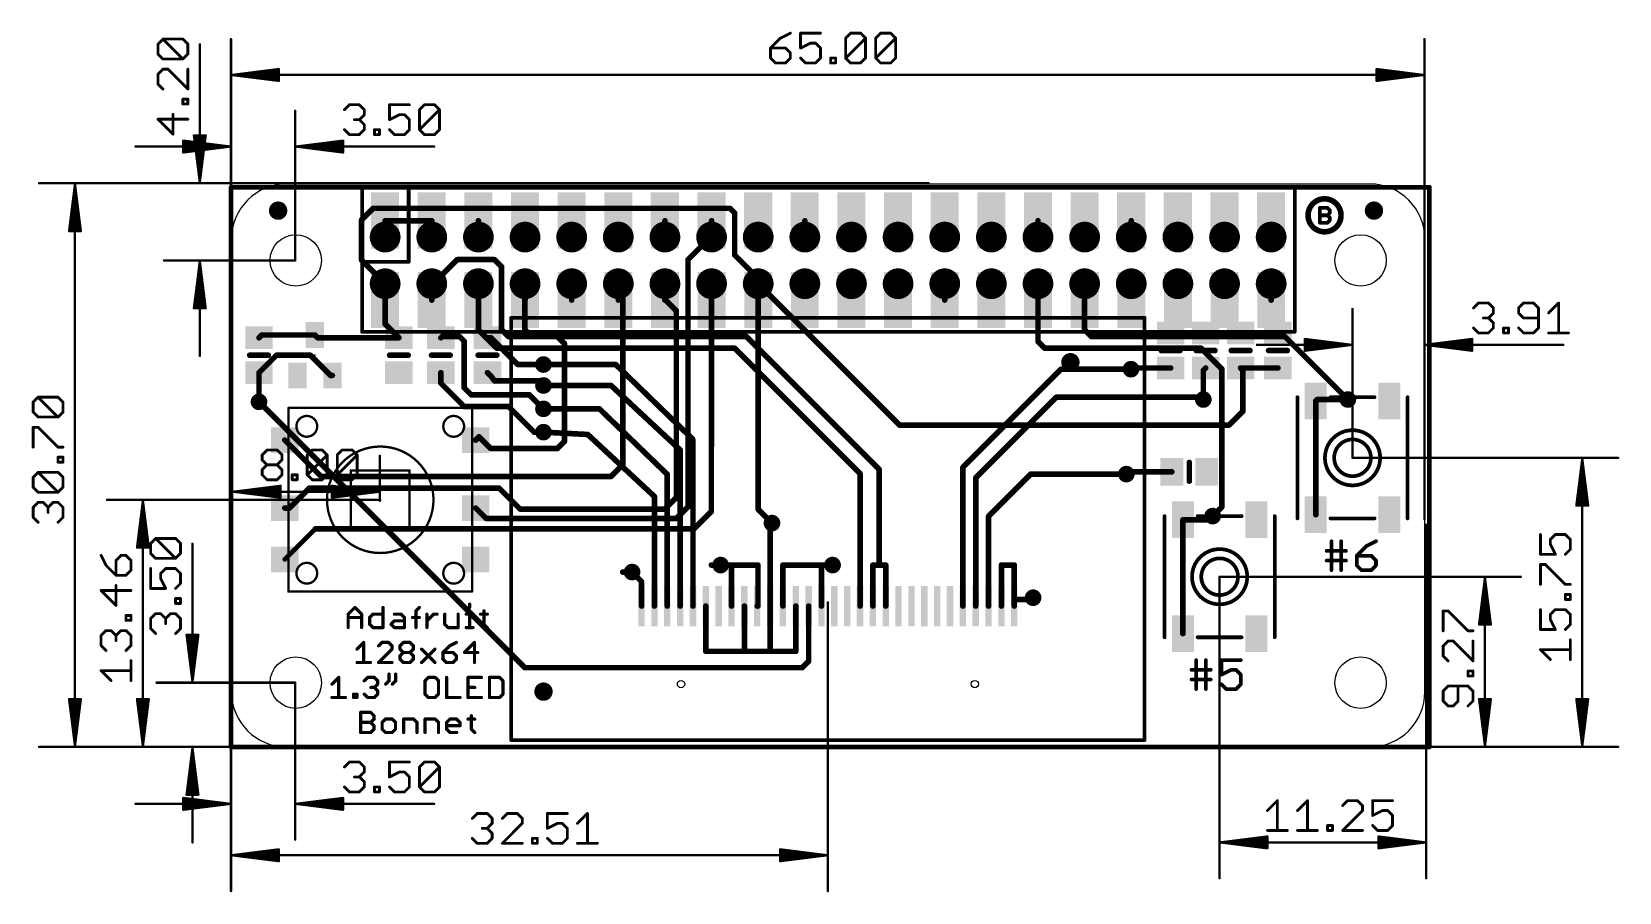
# Model space of a CAD drawing. Extents: x -10.9 to 75.6, y -7.9 to 39.
import ezdxf

# ---------------------------------------------------------------- set-up
doc = ezdxf.new("R2010")
doc.units = 0
for name, color, linetype in [('1', 12, 'CONTINUOUS'), ('16', 132, 'CONTINUOUS'), ('17', 110, 'CONTINUOUS'), ('18', 110, 'CONTINUOUS'), ('20', 53, 'CONTINUOUS'), ('21', 40, 'CONTINUOUS'), ('22', 6, 'CONTINUOUS'), ('23', 53, 'CONTINUOUS'), ('32', 253, 'CONTINUOUS'), ('47', 253, 'CONTINUOUS')]:
    doc.layers.add(name, color=color, linetype=linetype)

# ---------------------------------------------------------------- blocks, each defined once
blk = doc.blocks.new('RECT')
blk.add_solid([(-0.5, -0.5), (0.5, -0.5), (-0.5, 0.5), (0.5, 0.5)])
blk = doc.blocks.new('PIE')
at = {"const_width": 0.5}
blk.add_lwpolyline([(0, -0.25, 1), (0, 0.25, 1), (0, -0.25)], format="xyb", dxfattribs=at)
blk = doc.blocks.new('ROUNDP')
at = {"const_width": 0.5}
blk.add_lwpolyline([(0, -0.25, 1), (0, 0.25, 1), (0, -0.25)], format="xyb", dxfattribs=at)
blk = doc.blocks.new('ROUNDV')
at = {"const_width": 0.5}
blk.add_lwpolyline([(0, -0.25, 1), (0, 0.25, 1), (0, -0.25)], format="xyb", dxfattribs=at)

msp = doc.modelspace()

# ---------------------------------------------------------------- linework, layer by layer
at = {"layer": '1'}
for points, const_width in [([(0, 30.48), (0, 0)], 0.254), ([(65.278, 30.48), (0, 30.48)], 0.254), ([(65.278, 0), (65.278, 30.48)], 0.254), ([(7.112, 28.702), (7.747, 29.337)], 0.3048), ([(7.747, 29.337), (27.178, 29.337)], 0.3048), ([(27.178, 29.337), (27.432, 29.083)], 0.3048), ([(7.112, 26.5134), (7.112, 28.702)], 0.3048), ([(27.432, 29.083), (27.432, 26.797)], 0.3048), ([(24.892, 26.543), (26.119, 27.77)], 0.3048), ([(26.119, 27.77), (26.1754, 27.77)], 0.3048), ([(27.432, 26.797), (28.7154, 25.5136)], 0.3048), ([(8.3954, 25.23), (7.112, 26.5134)], 0.3048), ([(24.892, 13.081), (24.892, 26.543)], 0.3048), ([(8.3954, 23.0346), (8.3954, 25.23)], 0.3048), ([(16.002, 25.2166), (16.0154, 25.23)], 0.3048), ([(16.002, 22.733), (16.002, 25.2166)], 0.3048), ([(21.336, 24.9894), (21.0954, 25.23)], 0.3048), ([(21.336, 15.367), (21.336, 24.9894)], 0.3048), ([(23.6354, 24.3706), (23.6354, 25.23)], 0.3048), ([(26.1754, 17.6396), (26.1754, 25.23)], 0.3048), ([(28.7154, 25.5136), (28.7154, 25.23)], 0.3048), ([(36.4194, 17.526), (28.7154, 25.23)], 0.3048), ([(28.7154, 25.23), (28.7154, 12.9406)], 0.3048), ([(24.257, 23.749), (23.6354, 24.3706)], 0.3048), ([(24.257, 13.589), (24.257, 23.749)], 0.3048), ([(1.524, 22.286), (1.674, 22.436)], 0.3048), ([(1.674, 22.436), (4.572, 22.436)], 0.3048), ([(4.572, 22.436), (4.722, 22.286)], 0.3048), ([(9.144, 22.286), (8.3954, 23.0346)], 0.3048), ([(11.496, 22.352), (11.43, 22.286)], 0.3048), ([(12.446, 22.352), (11.496, 22.352)], 0.3048), ([(12.7, 22.098), (12.446, 22.352)], 0.3048), ([(16.383, 22.352), (16.002, 22.733)], 0.3048), ([(17.78, 22.352), (16.383, 22.352)], 0.3048), ([(18.161, 21.971), (17.78, 22.352)], 0.3048), ([(4.722, 22.286), (9.144, 22.286)], 0.3048), ([(12.7, 22.098), (12.7, 19.558)], 0.3048), ([(13.97, 22.286), (14.163, 22.286)], 0.3048), ([(14.163, 22.286), (15.621, 20.828)], 0.3048), ([(18.161, 16.637), (18.161, 21.971)], 0.3048), ([(1.524, 20.386), (2.474, 21.336)], 0.3048), ([(2.474, 21.336), (4.318, 21.336)], 0.3048), ([(4.318, 21.336), (5.418, 20.236)], 0.3048), ([(15.621, 20.828), (17.018, 20.828)], 0.3048), ([(49.022, 20.574), (49.088, 20.64)], 0.3048), ([(49.088, 20.64), (51.181, 20.64)], 0.3048), ([(52.959, 20.513), (53.086, 20.64)], 0.3048), ([(57.023, 20.64), (54.991, 20.64)], 0.3048), ([(54.991, 20.64), (55.118, 20.513)], 0.3048), ([(1.524, 20.386), (1.524, 18.796)], 0.3048), ([(5.418, 20.236), (5.522, 20.236)], 0.3048), ([(11.43, 20.386), (11.43, 19.812)], 0.3048), ([(11.43, 19.812), (12.7, 18.542)], 0.3048), ([(14.163, 20.193), (13.97, 20.386)], 0.3048), ([(14.351, 19.939), (14.163, 20.193)], 0.3048), ([(16.764, 19.939), (14.351, 19.939)], 0.3048), ([(17.018, 19.685), (16.764, 19.939)], 0.3048), ([(52.959, 18.923), (52.959, 20.513)], 0.3048), ([(55.118, 20.513), (55.118, 18.288)], 0.3048), ([(12.7, 19.558), (13.081, 19.177)], 0.3048), ([(13.081, 19.177), (16.256, 19.177)], 0.3048), ([(16.256, 19.177), (17.018, 18.415)], 0.3048), ([(59.162, 18.923), (59.087, 18.848)], 0.3048), ([(60.833, 18.923), (59.162, 18.923)], 0.3048), ([(12.7, 18.542), (15.113, 18.542)], 0.3048), ([(15.113, 18.542), (16.51, 17.145)], 0.3048), ([(55.118, 18.288), (54.356, 17.526)], 0.3048), ([(59.087, 18.848), (59.087, 12.648)], 0.3048), ([(16.51, 17.145), (17.018, 17.145)], 0.3048), ([(26.162, 16.129), (26.1754, 17.6396)], 0.3048), ([(54.356, 17.526), (36.4194, 17.526)], 0.3048), ([(2.928, 16.712), (4.908, 14.732)], 0.3048), ([(13.328, 16.712), (13.507, 16.891)], 0.3048), ([(13.507, 16.891), (14.142, 16.256)], 0.3048), ([(17.78, 16.256), (18.161, 16.637)], 0.3048), ([(14.142, 16.256), (17.78, 16.256)], 0.3048), ([(26.162, 12.827), (26.162, 16.129)], 0.3048), ([(4.908, 14.732), (20.701, 14.732)], 0.3048), ([(20.701, 14.732), (21.336, 15.367)], 0.3048), ([(48.768, 14.859), (48.895, 14.986)], 0.3048), ([(48.895, 14.986), (51.247, 14.986)], 0.3048), ([(4.267, 14.097), (3.182, 13.012)], 0.3048), ([(4.267, 14.097), (14.605, 14.097)], 0.3048), ([(14.605, 14.097), (15.748, 12.954)], 0.3048), ([(3.182, 13.012), (2.928, 13.012)], 0.3048), ([(13.328, 13.012), (13.894, 12.446)], 0.3048), ([(15.748, 12.954), (23.622, 12.954)], 0.3048), ([(23.622, 12.954), (24.257, 13.589)], 0.3048), ([(24.257, 12.446), (24.892, 13.081)], 0.3048), ([(25.2095, 11.8745), (26.162, 12.827)], 0.3048), ([(28.7154, 12.9406), (29.464, 12.192)], 0.3048), ([(13.894, 12.446), (24.257, 12.446)], 0.3048), ([(51.848, 12.371), (51.848, 6.171)], 0.3048), ([(53.265, 12.371), (51.848, 12.371)], 0.3048), ([(53.467, 12.573), (53.265, 12.371)], 0.3048), ([(2.928, 10.212), (4.5905, 11.8745)], 0.254), ([(4.5905, 11.8745), (25.2095, 11.8745)], 0.3048), ([(21.844, 9.525), (21.336, 9.525)], 0.3048), ([(26.67, 9.906), (26.162, 9.906)], 0.3048), ([(32.766, 9.906), (33.02, 9.906)], 0.3048), ([(43.688, 8.128), (43.942, 8.128)], 0.3048), ([(43.942, 8.128), (43.942, 8.001)], 0.3048), ([(0, 0), (65.278, 0)], 0.254)]:
    msp.add_lwpolyline(points, dxfattribs=dict(at, const_width=const_width))
for points, const_width in [([(0.0635, 30.48, 1), (-0.0635, 30.48)], 0.127), ([(0, 30.5435, 1), (0, 30.4165)], 0.127), ([(65.3415, 30.48, 1), (65.2145, 30.48)], 0.127), ([(65.278, 30.4165, 1), (65.278, 30.5435)], 0.127), ([(7.747, 29.4132, 1), (7.747, 29.2608)], 0.1524), ([(7.8009, 29.2831, 1), (7.6931, 29.3909)], 0.1524), ([(27.2319, 29.3909, 1), (27.1241, 29.2831)], 0.1524), ([(27.178, 29.2608, 1), (27.178, 29.4132)], 0.1524), ([(7.1882, 28.702, 1), (7.0358, 28.702)], 0.1524), ([(7.0581, 28.7559, 1), (7.1659, 28.6481)], 0.1524), ([(27.5082, 29.083, 1), (27.3558, 29.083)], 0.1524), ([(27.3781, 29.0291, 1), (27.4859, 29.1369)], 0.1524), ([(26.119, 27.8462, 1), (26.119, 27.6938)], 0.1524), ([(26.1729, 27.7161, 1), (26.0651, 27.8239)], 0.1524), ([(26.1754, 27.6938, 1), (26.1754, 27.8462)], 0.1524), ([(27.4859, 26.8509, 1), (27.3781, 26.7431)], 0.1524), ([(27.3558, 26.797, 1), (27.5082, 26.797)], 0.1524), ([(7.1659, 26.5673, 1), (7.0581, 26.4595)], 0.1524), ([(7.0358, 26.5134, 1), (7.1882, 26.5134)], 0.1524), ([(24.9682, 26.543, 1), (24.8158, 26.543)], 0.1524), ([(24.8381, 26.5969, 1), (24.9459, 26.4891)], 0.1524), ([(8.4716, 25.23, 1), (8.3192, 25.23)], 0.1524), ([(8.3415, 25.1761, 1), (8.4493, 25.2839)], 0.1524), ([(16.0782, 25.2166, 1), (15.9258, 25.2166)], 0.1524), ([(15.9481, 25.2705, 1), (16.0559, 25.1627)], 0.1524), ([(16.0693, 25.1761, 1), (15.9615, 25.2839)], 0.1524), ([(21.1493, 25.2839, 1), (21.0415, 25.1761)], 0.1524), ([(21.4122, 24.9894, 1), (21.2598, 24.9894)], 0.1524), ([(21.2821, 24.9355, 1), (21.3899, 25.0433)], 0.1524), ([(23.7116, 25.23, 1), (23.5592, 25.23)], 0.1524), ([(26.2516, 25.23, 1), (26.0992, 25.23)], 0.1524), ([(28.7916, 25.5136, 1), (28.6392, 25.5136)], 0.1524), ([(28.7693, 25.2839, 1), (28.6615, 25.1761)], 0.1524), ([(28.7916, 25.23, 1), (28.6392, 25.23)], 0.1524), ([(28.6392, 25.23, 1), (28.7916, 25.23)], 0.1524), ([(28.6615, 25.4597, 1), (28.7693, 25.5675)], 0.1524), ([(23.6893, 24.4245, 1), (23.5815, 24.3167)], 0.1524), ([(23.5592, 24.3706, 1), (23.7116, 24.3706)], 0.1524), ([(24.3332, 23.749, 1), (24.1808, 23.749)], 0.1524), ([(24.2031, 23.6951, 1), (24.3109, 23.8029)], 0.1524), ([(1.674, 22.5122, 1), (1.674, 22.3598)], 0.1524), ([(1.7279, 22.3821, 1), (1.6201, 22.4899)], 0.1524), ([(4.6259, 22.4899, 1), (4.5181, 22.3821)], 0.1524), ([(4.572, 22.3598, 1), (4.572, 22.5122)], 0.1524), ([(8.4493, 23.0885, 1), (8.3415, 22.9807)], 0.1524), ([(8.3192, 23.0346, 1), (8.4716, 23.0346)], 0.1524), ([(11.496, 22.4282, 1), (11.496, 22.2758)], 0.1524), ([(11.5499, 22.2981, 1), (11.4421, 22.4059)], 0.1524), ([(12.4999, 22.4059, 1), (12.3921, 22.2981)], 0.1524), ([(12.446, 22.2758, 1), (12.446, 22.4282)], 0.1524), ([(16.0559, 22.7869, 1), (15.9481, 22.6791)], 0.1524), ([(15.9258, 22.733, 1), (16.0782, 22.733)], 0.1524), ([(16.383, 22.4282, 1), (16.383, 22.2758)], 0.1524), ([(16.3291, 22.2981, 1), (16.4369, 22.4059)], 0.1524), ([(17.8339, 22.4059, 1), (17.7261, 22.2981)], 0.1524), ([(17.78, 22.2758, 1), (17.78, 22.4282)], 0.1524), ([(1.4701, 22.3399, 1), (1.5779, 22.2321)], 0.1524), ([(4.722, 22.3622, 1), (4.722, 22.2098)], 0.1524), ([(4.6681, 22.2321, 1), (4.7759, 22.3399)], 0.1524), ([(9.0901, 22.2321, 1), (9.1979, 22.3399)], 0.1524), ([(9.144, 22.2098, 1), (9.144, 22.3622)], 0.1524), ([(11.3761, 22.3399, 1), (11.4839, 22.2321)], 0.1524), ([(12.7762, 22.098, 1), (12.6238, 22.098)], 0.1524), ([(12.6461, 22.0441, 1), (12.7539, 22.1519)], 0.1524), ([(13.97, 22.3622, 1), (13.97, 22.2098)], 0.1524), ([(14.2169, 22.3399, 1), (14.1091, 22.2321)], 0.1524), ([(14.163, 22.2098, 1), (14.163, 22.3622)], 0.1524), ([(18.2372, 21.971, 1), (18.0848, 21.971)], 0.1524), ([(18.1071, 21.9171, 1), (18.2149, 22.0249)], 0.1524), ([(2.474, 21.4122, 1), (2.474, 21.2598)], 0.1524), ([(2.5279, 21.2821, 1), (2.4201, 21.3899)], 0.1524), ([(4.3719, 21.3899, 1), (4.2641, 21.2821)], 0.1524), ([(4.318, 21.2598, 1), (4.318, 21.4122)], 0.1524), ([(15.621, 20.9042, 1), (15.621, 20.7518)], 0.1524), ([(15.5671, 20.7741, 1), (15.6749, 20.8819)], 0.1524), ([(17.018, 20.7518, 1), (17.018, 20.9042)], 0.1524), ([(49.088, 20.7162, 1), (49.088, 20.5638)], 0.1524), ([(49.1419, 20.5861, 1), (49.0341, 20.6939)], 0.1524), ([(51.181, 20.5638, 1), (51.181, 20.7162)], 0.1524), ([(53.1399, 20.5861, 1), (53.0321, 20.6939)], 0.1524), ([(54.991, 20.7162, 1), (54.991, 20.5638)], 0.1524), ([(55.0449, 20.6939, 1), (54.9371, 20.5861)], 0.1524), ([(57.023, 20.5638, 1), (57.023, 20.7162)], 0.1524), ([(1.6002, 20.386, 1), (1.4478, 20.386)], 0.1524), ([(1.4701, 20.4399, 1), (1.5779, 20.3321)], 0.1524), ([(5.418, 20.3122, 1), (5.418, 20.1598)], 0.1524), ([(5.3641, 20.1821, 1), (5.4719, 20.2899)], 0.1524), ([(5.522, 20.1598, 1), (5.522, 20.3122)], 0.1524), ([(11.5062, 20.386, 1), (11.3538, 20.386)], 0.1524), ([(11.4839, 19.8659, 1), (11.3761, 19.7581)], 0.1524), ([(11.3538, 19.812, 1), (11.5062, 19.812)], 0.1524), ([(14.0239, 20.4399, 1), (13.9161, 20.3321)], 0.1524), ([(14.2242, 20.2383, 1), (14.1018, 20.1477)], 0.1524), ([(14.1091, 20.1391, 1), (14.2169, 20.2469)], 0.1524), ([(14.351, 20.0152, 1), (14.351, 19.8628)], 0.1524), ([(14.2898, 19.8937, 1), (14.4122, 19.9843)], 0.1524), ([(16.8179, 19.9929, 1), (16.7101, 19.8851)], 0.1524), ([(16.764, 19.8628, 1), (16.764, 20.0152)], 0.1524), ([(48.9681, 20.6279, 1), (49.0759, 20.5201)], 0.1524), ([(53.0352, 20.513, 1), (52.8828, 20.513)], 0.1524), ([(52.9051, 20.5669, 1), (53.0129, 20.4591)], 0.1524), ([(55.1942, 20.513, 1), (55.0418, 20.513)], 0.1524), ([(55.0641, 20.4591, 1), (55.1719, 20.5669)], 0.1524), ([(12.7539, 19.6119, 1), (12.6461, 19.5041)], 0.1524), ([(12.6238, 19.558, 1), (12.7762, 19.558)], 0.1524), ([(13.081, 19.2532, 1), (13.081, 19.1008)], 0.1524), ([(13.0271, 19.1231, 1), (13.1349, 19.2309)], 0.1524), ([(16.3099, 19.2309, 1), (16.2021, 19.1231)], 0.1524), ([(16.256, 19.1008, 1), (16.256, 19.2532)], 0.1524), ([(16.9641, 19.6311, 1), (17.0719, 19.7389)], 0.1524), ([(59.162, 18.9992, 1), (59.162, 18.8468)], 0.1524), ([(59.2159, 18.8691, 1), (59.1081, 18.9769)], 0.1524), ([(60.833, 18.8468, 1), (60.833, 18.9992)], 0.1524), ([(1.4478, 18.796, 1), (1.6002, 18.796)], 0.1524), ([(12.7, 18.6182, 1), (12.7, 18.4658)], 0.1524), ([(12.6461, 18.4881, 1), (12.7539, 18.5959)], 0.1524), ([(15.1669, 18.5959, 1), (15.0591, 18.4881)], 0.1524), ([(15.113, 18.4658, 1), (15.113, 18.6182)], 0.1524), ([(16.9641, 18.3611, 1), (17.0719, 18.4689)], 0.1524), ([(52.8828, 18.923, 1), (53.0352, 18.923)], 0.1524), ([(55.0418, 18.288, 1), (55.1942, 18.288)], 0.1524), ([(55.1719, 18.2341, 1), (55.0641, 18.3419)], 0.1524), ([(59.1632, 18.848, 1), (59.0108, 18.848)], 0.1524), ([(59.0331, 18.9019, 1), (59.1409, 18.7941)], 0.1524), ([(16.51, 17.2212, 1), (16.51, 17.0688)], 0.1524), ([(17.018, 17.0688, 1), (17.018, 17.2212)], 0.1524), ([(26.2516, 17.6389, 1), (26.0992, 17.6403)], 0.1524), ([(26.0992, 17.6396, 1), (26.2516, 17.6396)], 0.1524), ([(36.4194, 17.6022, 1), (36.4194, 17.4498)], 0.1524), ([(36.3655, 17.4721, 1), (36.4733, 17.5799)], 0.1524), ([(54.3021, 17.5799, 1), (54.4099, 17.4721)], 0.1524), ([(54.356, 17.4498, 1), (54.356, 17.6022)], 0.1524), ([(2.9819, 16.7659, 1), (2.8741, 16.6581)], 0.1524), ([(13.2741, 16.7659, 1), (13.3819, 16.6581)], 0.1524), ([(13.5609, 16.9449, 1), (13.4531, 16.8371)], 0.1524), ([(13.5609, 16.8371, 1), (13.4531, 16.9449)], 0.1524), ([(16.4561, 17.0911, 1), (16.5639, 17.1989)], 0.1524), ([(18.0848, 16.637, 1), (18.2372, 16.637)], 0.1524), ([(18.2149, 16.5831, 1), (18.1071, 16.6909)], 0.1524), ([(14.142, 16.3322, 1), (14.142, 16.1798)], 0.1524), ([(14.0881, 16.2021, 1), (14.1959, 16.3099)], 0.1524), ([(17.7261, 16.3099, 1), (17.8339, 16.2021)], 0.1524), ([(17.78, 16.1798, 1), (17.78, 16.3322)], 0.1524), ([(26.2382, 16.129, 1), (26.0858, 16.129)], 0.1524), ([(26.0858, 16.1297, 1), (26.2382, 16.1283)], 0.1524), ([(4.908, 14.8082, 1), (4.908, 14.6558)], 0.1524), ([(4.8541, 14.6781, 1), (4.9619, 14.7859)], 0.1524), ([(20.6471, 14.7859, 1), (20.7549, 14.6781)], 0.1524), ([(20.701, 14.6558, 1), (20.701, 14.8082)], 0.1524), ([(21.2598, 15.367, 1), (21.4122, 15.367)], 0.1524), ([(21.3899, 15.3131, 1), (21.2821, 15.4209)], 0.1524), ([(48.7141, 14.9129, 1), (48.8219, 14.8051)], 0.1524), ([(48.895, 15.0622, 1), (48.895, 14.9098)], 0.1524), ([(48.9489, 14.9321, 1), (48.8411, 15.0399)], 0.1524), ([(51.247, 14.9098, 1), (51.247, 15.0622)], 0.1524), ([(4.267, 14.1732, 1), (4.267, 14.0208)], 0.1524), ([(4.3209, 14.0431, 1), (4.2131, 14.1509)], 0.1524), ([(14.6589, 14.1509, 1), (14.5511, 14.0431)], 0.1524), ([(14.605, 14.0208, 1), (14.605, 14.1732)], 0.1524), ([(2.928, 13.0882, 1), (2.928, 12.9358)], 0.1524), ([(3.1281, 13.0659, 1), (3.2359, 12.9581)], 0.1524), ([(3.182, 12.9358, 1), (3.182, 13.0882)], 0.1524), ([(13.3819, 13.0659, 1), (13.2741, 12.9581)], 0.1524), ([(15.748, 13.0302, 1), (15.748, 12.8778)], 0.1524), ([(15.6941, 12.9001, 1), (15.8019, 13.0079)], 0.1524), ([(23.5681, 13.0079, 1), (23.6759, 12.9001)], 0.1524), ([(23.622, 12.8778, 1), (23.622, 13.0302)], 0.1524), ([(24.1808, 13.589, 1), (24.3332, 13.589)], 0.1524), ([(24.3109, 13.5351, 1), (24.2031, 13.6429)], 0.1524), ([(24.8158, 13.081, 1), (24.9682, 13.081)], 0.1524), ([(24.9459, 13.0271, 1), (24.8381, 13.1349)], 0.1524), ([(26.2159, 12.7731, 1), (26.1081, 12.8809)], 0.1524), ([(28.7693, 12.9945, 1), (28.6615, 12.8867)], 0.1524), ([(28.6392, 12.9406, 1), (28.7916, 12.9406)], 0.1524), ([(13.894, 12.5222, 1), (13.894, 12.3698)], 0.1524), ([(13.8401, 12.3921, 1), (13.9479, 12.4999)], 0.1524), ([(24.2031, 12.4999, 1), (24.3109, 12.3921)], 0.1524), ([(24.257, 12.3698, 1), (24.257, 12.5222)], 0.1524), ([(26.0858, 12.827, 1), (26.2382, 12.827)], 0.1524), ([(29.4101, 12.1381, 1), (29.5179, 12.2459)], 0.1524), ([(51.9242, 12.371, 1), (51.7718, 12.371)], 0.1524), ([(51.848, 12.4472, 1), (51.848, 12.2948)], 0.1524), ([(53.2111, 12.4249, 1), (53.3189, 12.3171)], 0.1524), ([(53.265, 12.2948, 1), (53.265, 12.4472)], 0.1524), ([(53.5209, 12.5191, 1), (53.4131, 12.6269)], 0.1524), ([(59.0108, 12.648, 1), (59.1632, 12.648)], 0.1524), ([(4.5905, 11.9507, 1), (4.5905, 11.7983)], 0.1524), ([(4.6354, 11.8296, 1), (4.5456, 11.9194)], 0.127), ([(25.1556, 11.9284, 1), (25.2634, 11.8206)], 0.1524), ([(25.2095, 11.7983, 1), (25.2095, 11.9507)], 0.1524), ([(2.8831, 10.2569, 1), (2.9729, 10.1671)], 0.127), ([(21.336, 9.6012, 1), (21.336, 9.4488)], 0.1524), ([(21.844, 9.4488, 1), (21.844, 9.6012)], 0.1524), ([(26.162, 9.9822, 1), (26.162, 9.8298)], 0.1524), ([(26.67, 9.8298, 1), (26.67, 9.9822)], 0.1524), ([(32.766, 9.9822, 1), (32.766, 9.8298)], 0.1524), ([(33.02, 9.8298, 1), (33.02, 9.9822)], 0.1524), ([(43.688, 8.2042, 1), (43.688, 8.0518)], 0.1524), ([(44.0182, 8.128, 1), (43.8658, 8.128)], 0.1524), ([(43.8658, 8.001, 1), (44.0182, 8.001)], 0.1524), ([(43.942, 8.0518, 1), (43.942, 8.2042)], 0.1524), ([(51.7718, 6.171, 1), (51.9242, 6.171)], 0.1524), ([(0, 0.0635, 1), (0, -0.0635)], 0.127), ([(-0.0635, 0, 1), (0.0635, 0)], 0.127), ([(65.2145, 0, 1), (65.3415, 0)], 0.127), ([(65.278, -0.0635, 1), (65.278, 0.0635)], 0.127)]:
    msp.add_lwpolyline(points, format="xyb", dxfattribs=dict(at, const_width=const_width))
at = {"layer": '16', "const_width": 0.3048}
for points in [[(8.395, 28.6574), (8.3954, 28.657)], [(8.395, 28.6574), (10.935, 28.6574)], [(8.3954, 28.657), (8.3954, 27.77)], [(10.935, 28.6574), (10.9354, 28.657)], [(10.9354, 28.657), (10.9354, 27.77)], [(13.475, 28.6574), (13.4754, 28.657)], [(13.4754, 28.657), (13.4754, 27.77)], [(23.635, 28.6574), (23.6354, 28.657)], [(23.6354, 28.657), (23.6354, 27.77)], [(26.175, 28.6574), (26.1754, 28.657)], [(26.1754, 28.657), (26.1754, 27.77)], [(31.255, 28.6574), (31.2554, 28.657)], [(31.2554, 28.657), (31.2554, 27.77)], [(43.955, 28.6574), (43.9554, 28.657)], [(43.9554, 28.657), (43.9554, 27.77)], [(49.035, 28.6574), (49.0354, 28.657)], [(49.0354, 28.657), (49.0354, 27.77)], [(10.935, 25.159), (12.319, 26.543)], [(12.319, 26.543), (14.351, 26.543)], [(14.351, 26.543), (14.732, 26.162)], [(14.732, 26.162), (14.732, 22.733)], [(8.3954, 24.3398), (8.3954, 25.23)], [(10.935, 24.3394), (10.935, 25.159)], [(10.9354, 24.3398), (10.9354, 25.23)], [(13.4754, 24.3398), (13.4754, 25.23)], [(16.0154, 24.3398), (16.0154, 25.23)], [(18.5554, 24.3398), (18.5554, 25.23)], [(21.0954, 24.3398), (21.0954, 25.23)], [(23.6354, 24.3398), (23.6354, 25.23)], [(26.1754, 24.3398), (26.1754, 25.23)], [(28.7154, 24.3398), (28.7154, 25.23)], [(38.8754, 24.3398), (38.8754, 25.23)], [(43.9554, 24.3398), (43.9554, 25.23)], [(46.4954, 24.3398), (46.4954, 25.23)], [(56.6554, 24.3398), (56.6554, 25.23)], [(8.395, 24.3394), (8.3954, 24.3398)], [(10.935, 24.3394), (10.9354, 24.3398)], [(13.475, 24.3394), (13.4754, 24.3398)], [(13.475, 24.3394), (13.475, 22.72)], [(16.015, 24.3394), (16.0154, 24.3398)], [(18.555, 24.3394), (18.5554, 24.3398)], [(21.095, 24.3394), (21.0954, 24.3398)], [(23.635, 24.3394), (23.6354, 24.3398)], [(26.175, 24.3394), (26.1754, 24.3398)], [(28.702, 24.3264), (28.715, 24.3394)], [(28.715, 24.3394), (28.7154, 24.3398)], [(38.875, 24.3394), (38.8754, 24.3398)], [(43.955, 24.3394), (43.9554, 24.3398)], [(43.955, 24.3394), (43.955, 22.085)], [(46.495, 24.3394), (46.4954, 24.3398)], [(46.495, 24.3394), (46.495, 22.72)], [(56.655, 24.3394), (56.6554, 24.3398)], [(13.475, 22.72), (14.478, 21.717)], [(14.732, 22.733), (15.113, 22.352)], [(15.113, 22.352), (28.067, 22.352)], [(28.067, 22.352), (35.306, 15.113)], [(46.495, 22.72), (46.863, 22.352)], [(46.863, 22.352), (57.404, 22.352)], [(57.404, 22.352), (60.833, 18.923)], [(14.478, 21.717), (27.432, 21.717)], [(27.432, 21.717), (34.262, 14.887)], [(43.955, 22.085), (44.323, 21.717)], [(44.323, 21.717), (52.832, 21.717)], [(52.832, 21.717), (53.975, 20.574)], [(20.955, 20.828), (17.018, 20.828)], [(25.146, 16.764), (20.955, 20.828)], [(39.862, 15.224), (45.212, 20.574)], [(45.212, 20.574), (49.022, 20.574)], [(53.975, 20.574), (53.975, 13.081)], [(20.701, 19.685), (17.018, 19.685)], [(24.462, 16.178), (20.701, 19.685)], [(40.562, 14.654), (44.958, 19.05)], [(44.958, 19.05), (52.832, 19.05)], [(52.832, 19.05), (52.959, 18.923)], [(1.524, 18.796), (16.002, 4.318)], [(20.066, 18.415), (17.018, 18.415)], [(23.762, 14.846), (20.066, 18.415)], [(17.018, 17.145), (19.431, 17.018)], [(19.431, 17.018), (23.062, 13.641)], [(25.162, 16.494), (25.146, 16.764)], [(25.162, 7.674), (25.162, 16.494)], [(24.462, 7.674), (24.462, 16.178)], [(23.762, 7.674), (23.762, 14.846)], [(34.262, 14.887), (34.262, 7.674)], [(35.306, 15.113), (35.306, 9.906)], [(39.862, 7.674), (39.862, 15.224)], [(40.562, 7.674), (40.562, 14.654)], [(41.262, 12.56), (43.561, 14.859)], [(43.561, 14.859), (48.768, 14.859)], [(23.062, 13.641), (23.062, 7.674)], [(53.975, 13.081), (53.467, 12.573)], [(29.464, 12.192), (29.362, 12.09)], [(29.362, 12.09), (29.362, 7.674)], [(41.262, 7.674), (41.262, 12.56)], [(22.362, 9.007), (21.844, 9.525)], [(27.262, 9.906), (26.67, 9.906)], [(27.262, 7.674), (27.262, 9.906)], [(27.262, 9.906), (28.702, 9.906)], [(28.702, 9.906), (28.702, 7.674)], [(30.062, 9.906), (30.062, 7.674)], [(30.062, 9.906), (32.162, 9.906)], [(32.162, 9.906), (32.162, 7.674)], [(32.162, 9.906), (32.766, 9.906)], [(34.962, 7.674), (34.962, 9.906)], [(34.962, 9.906), (35.306, 9.906)], [(35.306, 9.906), (35.662, 9.906)], [(35.662, 9.906), (35.662, 7.674)], [(42.662, 9.906), (41.962, 9.906)], [(41.962, 9.906), (41.962, 7.674)], [(42.662, 8.0368), (42.662, 9.906)], [(22.362, 7.674), (22.362, 9.007)], [(25.862, 7.674), (25.862, 5.207)], [(27.962, 5.207), (27.962, 7.674)], [(28.702, 7.674), (28.662, 7.674)], [(29.362, 5.232), (29.362, 7.674)], [(30.762, 5.207), (30.762, 7.674)], [(31.462, 4.665), (31.462, 7.674)], [(42.662, 7.674), (42.662, 8.0368)], [(42.662, 8.0368), (43.688, 8.0368)], [(43.688, 8.0368), (43.688, 8.128)], [(25.862, 5.207), (27.962, 5.207)], [(27.962, 5.207), (29.337, 5.207)], [(29.337, 5.207), (30.762, 5.207)], [(16.002, 4.318), (31.115, 4.318)], [(31.115, 4.318), (31.462, 4.665)]]:
    msp.add_lwpolyline(points, dxfattribs=at)
at = {"layer": '16'}
for points, const_width in [([(8.4489, 28.7113, 1), (8.3411, 28.6035)], 0.1524), ([(8.395, 28.7336, 1), (8.395, 28.5812)], 0.1524), ([(8.4716, 28.657, 1), (8.3192, 28.657)], 0.1524), ([(8.3415, 28.6031, 1), (8.4493, 28.7109)], 0.1524), ([(10.9889, 28.7113, 1), (10.8811, 28.6035)], 0.1524), ([(11.0116, 28.657, 1), (10.8592, 28.657)], 0.1524), ([(10.8815, 28.6031, 1), (10.9893, 28.7109)], 0.1524), ([(10.935, 28.5812, 1), (10.935, 28.7336)], 0.1524), ([(13.5289, 28.7113, 1), (13.4211, 28.6035)], 0.1524), ([(13.5516, 28.657, 1), (13.3992, 28.657)], 0.1524), ([(13.4215, 28.6031, 1), (13.5293, 28.7109)], 0.1524), ([(23.6889, 28.7113, 1), (23.5811, 28.6035)], 0.1524), ([(23.7116, 28.657, 1), (23.5592, 28.657)], 0.1524), ([(23.5815, 28.6031, 1), (23.6893, 28.7109)], 0.1524), ([(26.2289, 28.7113, 1), (26.1211, 28.6035)], 0.1524), ([(26.2516, 28.657, 1), (26.0992, 28.657)], 0.1524), ([(26.1215, 28.6031, 1), (26.2293, 28.7109)], 0.1524), ([(31.3089, 28.7113, 1), (31.2011, 28.6035)], 0.1524), ([(31.3316, 28.657, 1), (31.1792, 28.657)], 0.1524), ([(31.2015, 28.6031, 1), (31.3093, 28.7109)], 0.1524), ([(44.0089, 28.7113, 1), (43.9011, 28.6035)], 0.1524), ([(44.0316, 28.657, 1), (43.8792, 28.657)], 0.1524), ([(43.9015, 28.6031, 1), (44.0093, 28.7109)], 0.1524), ([(49.0889, 28.7113, 1), (48.9811, 28.6035)], 0.1524), ([(49.1116, 28.657, 1), (48.9592, 28.657)], 0.1524), ([(48.9815, 28.6031, 1), (49.0893, 28.7109)], 0.1524), ([(8.3192, 27.77, 1), (8.4716, 27.77)], 0.1524), ([(10.8592, 27.77, 1), (11.0116, 27.77)], 0.1524), ([(13.3992, 27.77, 1), (13.5516, 27.77)], 0.1524), ([(23.5592, 27.77, 1), (23.7116, 27.77)], 0.1524), ([(26.0992, 27.77, 1), (26.2516, 27.77)], 0.1524), ([(31.1792, 27.77, 1), (31.3316, 27.77)], 0.1524), ([(43.8792, 27.77, 1), (44.0316, 27.77)], 0.1524), ([(48.9592, 27.77, 1), (49.1116, 27.77)], 0.1524), ([(12.319, 26.6192, 1), (12.319, 26.4668)], 0.1524), ([(12.3729, 26.4891, 1), (12.2651, 26.5969)], 0.1524), ([(14.4049, 26.5969, 1), (14.2971, 26.4891)], 0.1524), ([(14.351, 26.4668, 1), (14.351, 26.6192)], 0.1524), ([(14.8082, 26.162, 1), (14.6558, 26.162)], 0.1524), ([(14.6781, 26.1081, 1), (14.7859, 26.2159)], 0.1524), ([(8.4716, 25.23, 1), (8.3192, 25.23)], 0.1524), ([(11.0112, 25.159, 1), (10.8588, 25.159)], 0.1524), ([(10.8811, 25.2129, 1), (10.9889, 25.1051)], 0.1524), ([(11.0116, 25.23, 1), (10.8592, 25.23)], 0.1524), ([(13.5516, 25.23, 1), (13.3992, 25.23)], 0.1524), ([(16.0916, 25.23, 1), (15.9392, 25.23)], 0.1524), ([(18.6316, 25.23, 1), (18.4792, 25.23)], 0.1524), ([(21.1716, 25.23, 1), (21.0192, 25.23)], 0.1524), ([(23.7116, 25.23, 1), (23.5592, 25.23)], 0.1524), ([(26.2516, 25.23, 1), (26.0992, 25.23)], 0.1524), ([(28.7916, 25.23, 1), (28.6392, 25.23)], 0.1524), ([(38.9516, 25.23, 1), (38.7992, 25.23)], 0.1524), ([(44.0316, 25.23, 1), (43.8792, 25.23)], 0.1524), ([(46.5716, 25.23, 1), (46.4192, 25.23)], 0.1524), ([(56.7316, 25.23, 1), (56.5792, 25.23)], 0.1524), ([(8.3411, 24.3933, 1), (8.4489, 24.2855)], 0.1524), ([(8.3192, 24.3398, 1), (8.4716, 24.3398)], 0.1524), ([(8.4493, 24.2859, 1), (8.3415, 24.3937)], 0.1524), ([(10.8811, 24.3933, 1), (10.9889, 24.2855)], 0.1524), ([(10.8588, 24.3394, 1), (11.0112, 24.3394)], 0.1524), ([(10.8592, 24.3398, 1), (11.0116, 24.3398)], 0.1524), ([(10.9893, 24.2859, 1), (10.8815, 24.3937)], 0.1524), ([(13.5512, 24.3394, 1), (13.3988, 24.3394)], 0.1524), ([(13.4211, 24.3933, 1), (13.5289, 24.2855)], 0.1524), ([(13.3992, 24.3398, 1), (13.5516, 24.3398)], 0.1524), ([(13.5293, 24.2859, 1), (13.4215, 24.3937)], 0.1524), ([(15.9611, 24.3933, 1), (16.0689, 24.2855)], 0.1524), ([(15.9392, 24.3398, 1), (16.0916, 24.3398)], 0.1524), ([(16.0693, 24.2859, 1), (15.9615, 24.3937)], 0.1524), ([(18.5011, 24.3933, 1), (18.6089, 24.2855)], 0.1524), ([(18.4792, 24.3398, 1), (18.6316, 24.3398)], 0.1524), ([(18.6093, 24.2859, 1), (18.5015, 24.3937)], 0.1524), ([(21.0411, 24.3933, 1), (21.1489, 24.2855)], 0.1524), ([(21.0192, 24.3398, 1), (21.1716, 24.3398)], 0.1524), ([(21.1493, 24.2859, 1), (21.0415, 24.3937)], 0.1524), ([(23.5811, 24.3933, 1), (23.6889, 24.2855)], 0.1524), ([(23.5592, 24.3398, 1), (23.7116, 24.3398)], 0.1524), ([(23.6893, 24.2859, 1), (23.5815, 24.3937)], 0.1524), ([(26.1211, 24.3933, 1), (26.2289, 24.2855)], 0.1524), ([(26.0992, 24.3398, 1), (26.2516, 24.3398)], 0.1524), ([(26.2293, 24.2859, 1), (26.1215, 24.3937)], 0.1524), ([(28.6481, 24.3803, 1), (28.7559, 24.2725)], 0.1524), ([(28.6611, 24.3933, 1), (28.7689, 24.2855)], 0.1524), ([(28.6392, 24.3398, 1), (28.7916, 24.3398)], 0.1524), ([(28.7689, 24.2855, 1), (28.6611, 24.3933)], 0.1524), ([(28.7693, 24.2859, 1), (28.6615, 24.3937)], 0.1524), ([(38.8211, 24.3933, 1), (38.9289, 24.2855)], 0.1524), ([(38.7992, 24.3398, 1), (38.9516, 24.3398)], 0.1524), ([(38.9293, 24.2859, 1), (38.8215, 24.3937)], 0.1524), ([(44.0312, 24.3394, 1), (43.8788, 24.3394)], 0.1524), ([(43.9011, 24.3933, 1), (44.0089, 24.2855)], 0.1524), ([(43.8792, 24.3398, 1), (44.0316, 24.3398)], 0.1524), ([(44.0093, 24.2859, 1), (43.9015, 24.3937)], 0.1524), ([(46.5712, 24.3394, 1), (46.4188, 24.3394)], 0.1524), ([(46.4411, 24.3933, 1), (46.5489, 24.2855)], 0.1524), ([(46.4192, 24.3398, 1), (46.5716, 24.3398)], 0.1524), ([(46.5493, 24.2859, 1), (46.4415, 24.3937)], 0.1524), ([(56.6011, 24.3933, 1), (56.7089, 24.2855)], 0.1524), ([(56.5792, 24.3398, 1), (56.7316, 24.3398)], 0.1524), ([(56.7093, 24.2859, 1), (56.6015, 24.3937)], 0.1524), ([(13.5289, 22.7739, 1), (13.4211, 22.6661)], 0.1524), ([(13.3988, 22.72, 1), (13.5512, 22.72)], 0.1524), ([(14.7859, 22.7869, 1), (14.6781, 22.6791)], 0.1524), ([(14.6558, 22.733, 1), (14.8082, 22.733)], 0.1524), ([(15.113, 22.4282, 1), (15.113, 22.2758)], 0.1524), ([(15.0591, 22.2981, 1), (15.1669, 22.4059)], 0.1524), ([(28.1209, 22.4059, 1), (28.0131, 22.2981)], 0.1524), ([(28.067, 22.2758, 1), (28.067, 22.4282)], 0.1524), ([(46.5489, 22.7739, 1), (46.4411, 22.6661)], 0.1524), ([(46.4188, 22.72, 1), (46.5712, 22.72)], 0.1524), ([(46.863, 22.4282, 1), (46.863, 22.2758)], 0.1524), ([(46.8091, 22.2981, 1), (46.9169, 22.4059)], 0.1524), ([(57.4579, 22.4059, 1), (57.3501, 22.2981)], 0.1524), ([(57.404, 22.2758, 1), (57.404, 22.4282)], 0.1524), ([(14.478, 21.7932, 1), (14.478, 21.6408)], 0.1524), ([(14.4241, 21.6631, 1), (14.5319, 21.7709)], 0.1524), ([(27.4859, 21.7709, 1), (27.3781, 21.6631)], 0.1524), ([(27.432, 21.6408, 1), (27.432, 21.7932)], 0.1524), ([(44.0089, 22.1389, 1), (43.9011, 22.0311)], 0.1524), ([(43.8788, 22.085, 1), (44.0312, 22.085)], 0.1524), ([(44.323, 21.7932, 1), (44.323, 21.6408)], 0.1524), ([(44.2691, 21.6631, 1), (44.3769, 21.7709)], 0.1524), ([(52.8859, 21.7709, 1), (52.7781, 21.6631)], 0.1524), ([(52.832, 21.6408, 1), (52.832, 21.7932)], 0.1524), ([(17.018, 20.9042, 1), (17.018, 20.7518)], 0.1524), ([(21.008, 20.8827, 1), (20.902, 20.7733)], 0.1524), ([(20.955, 20.7518, 1), (20.955, 20.9042)], 0.1524), ([(45.212, 20.6502, 1), (45.212, 20.4978)], 0.1524), ([(45.2659, 20.5201, 1), (45.1581, 20.6279)], 0.1524), ([(49.022, 20.4978, 1), (49.022, 20.6502)], 0.1524), ([(54.0512, 20.574, 1), (53.8988, 20.574)], 0.1524), ([(53.9211, 20.5201, 1), (54.0289, 20.6279)], 0.1524), ([(17.018, 19.7612, 1), (17.018, 19.6088)], 0.1524), ([(20.753, 19.7407, 1), (20.649, 19.6293)], 0.1524), ([(20.701, 19.6088, 1), (20.701, 19.7612)], 0.1524), ([(44.958, 19.1262, 1), (44.958, 18.9738)], 0.1524), ([(45.0119, 18.9961, 1), (44.9041, 19.1039)], 0.1524), ([(52.8859, 19.1039, 1), (52.7781, 18.9961)], 0.1524), ([(52.832, 18.9738, 1), (52.832, 19.1262)], 0.1524), ([(52.9051, 18.8691, 1), (53.0129, 18.9769)], 0.1524), ([(60.7791, 18.8691, 1), (60.8869, 18.9769)], 0.1524), ([(1.5779, 18.8499, 1), (1.4701, 18.7421)], 0.1524), ([(17.018, 18.4912, 1), (17.018, 18.3388)], 0.1524), ([(20.1189, 18.4698, 1), (20.0131, 18.3602)], 0.1524), ([(20.066, 18.3388, 1), (20.066, 18.4912)], 0.1524), ([(17.022, 17.2211, 1), (17.014, 17.0689)], 0.1524), ([(19.4829, 17.0738, 1), (19.3791, 16.9622)], 0.1524), ([(19.427, 16.9419, 1), (19.435, 17.0941)], 0.1524), ([(25.2221, 16.7685, 1), (25.0699, 16.7595)], 0.1524), ([(25.2382, 16.494, 1), (25.0858, 16.494)], 0.1524), ([(25.0859, 16.4895, 1), (25.2381, 16.4985)], 0.1524), ([(25.093, 16.7093, 1), (25.199, 16.8187)], 0.1524), ([(24.5382, 16.178, 1), (24.3858, 16.178)], 0.1524), ([(24.41, 16.1223, 1), (24.514, 16.2337)], 0.1524), ([(23.8382, 14.846, 1), (23.6858, 14.846)], 0.1524), ([(23.7091, 14.7912, 1), (23.8149, 14.9008)], 0.1524), ([(34.3382, 14.887, 1), (34.1858, 14.887)], 0.1524), ([(34.2081, 14.8331, 1), (34.3159, 14.9409)], 0.1524), ([(35.3822, 15.113, 1), (35.2298, 15.113)], 0.1524), ([(35.2521, 15.0591, 1), (35.3599, 15.1669)], 0.1524), ([(39.9382, 15.224, 1), (39.7858, 15.224)], 0.1524), ([(39.8081, 15.2779, 1), (39.9159, 15.1701)], 0.1524), ([(40.6382, 14.654, 1), (40.4858, 14.654)], 0.1524), ([(40.5081, 14.7079, 1), (40.6159, 14.6001)], 0.1524), ([(43.561, 14.9352, 1), (43.561, 14.7828)], 0.1524), ([(43.6149, 14.8051, 1), (43.5071, 14.9129)], 0.1524), ([(48.768, 14.7828, 1), (48.768, 14.9352)], 0.1524), ([(23.1382, 13.641, 1), (22.9858, 13.641)], 0.1524), ([(23.0101, 13.5852, 1), (23.1139, 13.6968)], 0.1524), ([(53.8988, 13.081, 1), (54.0512, 13.081)], 0.1524), ([(54.0289, 13.0271, 1), (53.9211, 13.1349)], 0.1524), ([(29.4382, 12.09, 1), (29.2858, 12.09)], 0.1524), ([(29.3081, 12.1439, 1), (29.4159, 12.0361)], 0.1524), ([(29.5179, 12.1381, 1), (29.4101, 12.2459)], 0.1524), ([(41.3382, 12.56, 1), (41.1858, 12.56)], 0.1524), ([(41.2081, 12.6139, 1), (41.3159, 12.5061)], 0.1524), ([(53.4131, 12.6269, 1), (53.5209, 12.5191)], 0.1524), ([(21.8979, 9.5789, 1), (21.7901, 9.4711)], 0.1524), ([(26.67, 9.9822, 1), (26.67, 9.8298)], 0.1524), ([(27.3382, 9.906, 1), (27.1858, 9.906)], 0.1524), ([(27.262, 9.9822, 1), (27.262, 9.8298)], 0.1524), ([(27.262, 9.8298, 1), (27.262, 9.9822)], 0.1524), ([(28.7782, 9.906, 1), (28.6258, 9.906)], 0.1524), ([(28.702, 9.8298, 1), (28.702, 9.9822)], 0.1524), ([(30.1382, 9.906, 1), (29.9858, 9.906)], 0.1524), ([(30.062, 9.9822, 1), (30.062, 9.8298)], 0.1524), ([(32.2382, 9.906, 1), (32.0858, 9.906)], 0.1524), ([(32.162, 9.9822, 1), (32.162, 9.8298)], 0.1524), ([(32.162, 9.8298, 1), (32.162, 9.9822)], 0.1524), ([(32.766, 9.8298, 1), (32.766, 9.9822)], 0.1524), ([(35.0382, 9.906, 1), (34.8858, 9.906)], 0.1524), ([(34.962, 9.9822, 1), (34.962, 9.8298)], 0.1524), ([(35.306, 9.9822, 1), (35.306, 9.8298)], 0.1524), ([(35.2298, 9.906, 1), (35.3822, 9.906)], 0.1524), ([(35.306, 9.8298, 1), (35.306, 9.9822)], 0.1524), ([(35.7382, 9.906, 1), (35.5858, 9.906)], 0.1524), ([(35.662, 9.8298, 1), (35.662, 9.9822)], 0.1524), ([(41.962, 9.9822, 1), (41.962, 9.8298)], 0.1524), ([(42.0382, 9.906, 1), (41.8858, 9.906)], 0.1524), ([(42.7382, 9.906, 1), (42.5858, 9.906)], 0.1524), ([(42.662, 9.8298, 1), (42.662, 9.9822)], 0.1524), ([(22.4382, 9.007, 1), (22.2858, 9.007)], 0.1524), ([(22.3081, 8.9531, 1), (22.4159, 9.0609)], 0.1524), ([(25.9382, 7.674, 1), (25.7858, 7.674)], 0.1524), ([(28.0382, 7.674, 1), (27.8858, 7.674)], 0.1524), ([(28.662, 7.7502, 1), (28.662, 7.5978)], 0.1524), ([(28.702, 7.5978, 1), (28.702, 7.7502)], 0.1524), ([(29.4382, 7.674, 1), (29.2858, 7.674)], 0.1524), ([(30.8382, 7.674, 1), (30.6858, 7.674)], 0.1524), ([(31.5382, 7.674, 1), (31.3858, 7.674)], 0.1524), ([(42.7382, 8.0368, 1), (42.5858, 8.0368)], 0.1524), ([(42.662, 8.113, 1), (42.662, 7.9606)], 0.1524), ([(42.5858, 8.0368, 1), (42.7382, 8.0368)], 0.1524), ([(43.7642, 8.128, 1), (43.6118, 8.128)], 0.1524), ([(43.6118, 8.0368, 1), (43.7642, 8.0368)], 0.1524), ([(43.688, 7.9606, 1), (43.688, 8.113)], 0.1524), ([(22.2858, 7.674, 1), (22.4382, 7.674)], 0.1524), ([(22.9858, 7.674, 1), (23.1382, 7.674)], 0.1524), ([(23.6858, 7.674, 1), (23.8382, 7.674)], 0.1524), ([(24.3858, 7.674, 1), (24.5382, 7.674)], 0.1524), ([(25.0858, 7.674, 1), (25.2382, 7.674)], 0.1524), ([(27.1858, 7.674, 1), (27.3382, 7.674)], 0.1524), ([(28.6258, 7.674, 1), (28.7782, 7.674)], 0.1524), ([(29.2858, 7.674, 1), (29.4382, 7.674)], 0.1524), ([(29.9858, 7.674, 1), (30.1382, 7.674)], 0.1524), ([(32.0858, 7.674, 1), (32.2382, 7.674)], 0.1524), ([(34.1858, 7.674, 1), (34.3382, 7.674)], 0.1524), ([(34.8858, 7.674, 1), (35.0382, 7.674)], 0.1524), ([(35.5858, 7.674, 1), (35.7382, 7.674)], 0.1524), ([(39.7858, 7.674, 1), (39.9382, 7.674)], 0.1524), ([(40.4858, 7.674, 1), (40.6382, 7.674)], 0.1524), ([(41.1858, 7.674, 1), (41.3382, 7.674)], 0.1524), ([(41.8858, 7.674, 1), (42.0382, 7.674)], 0.1524), ([(42.5858, 7.674, 1), (42.7382, 7.674)], 0.1524), ([(25.862, 5.2832, 1), (25.862, 5.1308)], 0.1524), ([(25.7858, 5.207, 1), (25.9382, 5.207)], 0.1524), ([(27.962, 5.2832, 1), (27.962, 5.1308)], 0.1524), ([(27.8858, 5.207, 1), (28.0382, 5.207)], 0.1524), ([(27.962, 5.1308, 1), (27.962, 5.2832)], 0.1524), ([(29.337, 5.207, 0.4142), (29.362, 5.232)], 0.3048), ([(29.337, 5.2832, 1), (29.337, 5.1308)], 0.1524), ([(29.337, 5.2832, 1), (29.337, 5.1308)], 0.1524), ([(29.4382, 5.232, 1), (29.2858, 5.232)], 0.1524), ([(29.2858, 5.232, 1), (29.4382, 5.232)], 0.1524), ([(29.337, 5.1308, 1), (29.337, 5.2832)], 0.1524), ([(30.6858, 5.207, 1), (30.8382, 5.207)], 0.1524), ([(30.762, 5.1308, 1), (30.762, 5.2832)], 0.1524), ([(16.002, 4.3942, 1), (16.002, 4.2418)], 0.1524), ([(15.9481, 4.2641, 1), (16.0559, 4.3719)], 0.1524), ([(31.0611, 4.3719, 1), (31.1689, 4.2641)], 0.1524), ([(31.115, 4.2418, 1), (31.115, 4.3942)], 0.1524), ([(31.3858, 4.665, 1), (31.5382, 4.665)], 0.1524), ([(31.5159, 4.6111, 1), (31.4081, 4.7189)], 0.1524)]:
    msp.add_lwpolyline(points, format="xyb", dxfattribs=dict(at, const_width=const_width))
at = {"layer": '20'}
for p, q in [((62.0254, 30.6604), (3.0254, 30.6604)), ((0.0254, 27.6604), (0.0254, 3)), ((65.0254, 3), (65.0254, 27.6604)), ((3.0254, 0), (62.0254, 0))]:
    msp.add_line(p, q, dxfattribs=at)
for centre, radius in [((3.5254, 26.5), 1.4), ((61.5254, 26.5), 1.4), ((3.5254, 3.5), 1.4), ((61.5254, 3.5), 1.4), ((24.512, 3.424), 0.2), ((40.512, 3.424), 0.2)]:
    msp.add_circle(centre, radius, dxfattribs=at)
for centre, start, end in [((3.0254, 27.6604), 90, 180), ((62.0254, 27.6604), 0, 90), ((3.0254, 3), 180, 270), ((62.0254, 3), 270, 0)]:
    msp.add_arc(centre, 3, start, end, dxfattribs=at)
at = {"layer": '21'}
for points, const_width in [([(59.563, 28.058, 1), (59.563, 29.854, 1), (59.563, 28.058)], 0.3048), ([(59.3598, 29.3631, 1), (59.2582, 29.3631)], 0.1016), ([(59.309, 29.4139, 1), (59.309, 29.3123)], 0.1016), ([(59.7517, 29.399, 1), (59.6798, 29.3272)], 0.1016), ([(59.7157, 29.3123, 1), (59.7157, 29.4139)], 0.1016), ([(59.309, 29.0071, 1), (59.309, 28.9055)], 0.1016), ([(59.309, 28.6004, 1), (59.309, 28.4988)], 0.1016), ([(59.2582, 28.5496, 1), (59.3598, 28.5496)], 0.1016), ([(59.7517, 28.9923, 1), (59.6798, 28.9204)], 0.1016), ([(59.6798, 28.9923, 1), (59.7517, 28.9204)], 0.1016), ([(59.6798, 28.5855, 1), (59.7517, 28.5137)], 0.1016), ([(59.7157, 28.9055, 1), (59.7157, 29.0071)], 0.1016), ([(59.7157, 28.4988, 1), (59.7157, 28.6004)], 0.1016), ([(59.9021, 29.2275, 1), (59.8005, 29.2275)], 0.1016), ([(59.8005, 29.0919, 1), (59.9021, 29.0919)], 0.1016), ([(59.9021, 28.8208, 1), (59.8005, 28.8208)], 0.1016), ([(59.8005, 28.6852, 1), (59.9021, 28.6852)], 0.1016), ([(59.8154, 29.1916, 1), (59.8872, 29.2634)], 0.1016), ([(59.8872, 29.056, 1), (59.8154, 29.1278)], 0.1016), ([(59.8154, 28.7848, 1), (59.8872, 28.8567)], 0.1016), ([(59.8872, 28.6493, 1), (59.8154, 28.7211)], 0.1016), ([(15.262, 23.4248, 1), (15.262, 23.3232)], 0.1016), ([(15.3128, 23.374, 1), (15.2112, 23.374)], 0.1016), ([(49.8128, 23.374, 1), (49.7112, 23.374)], 0.1016), ([(49.762, 23.3232, 1), (49.762, 23.4248)], 0.1016), ([(50.673, 21.6662, 1), (50.673, 21.5138)], 0.1524), ([(51.689, 21.5138, 1), (51.689, 21.6662)], 0.1524), ([(52.578, 21.6662, 1), (52.578, 21.5138)], 0.1524), ([(53.594, 21.5138, 1), (53.594, 21.6662)], 0.1524), ([(54.483, 21.6662, 1), (54.483, 21.5138)], 0.1524), ([(55.499, 21.5138, 1), (55.499, 21.6662)], 0.1524), ([(56.515, 21.6662, 1), (56.515, 21.5138)], 0.1524), ([(57.531, 21.5138, 1), (57.531, 21.6662)], 0.1524), ([(1.016, 21.4122, 1), (1.016, 21.2598)], 0.1524), ([(2.032, 21.2598, 1), (2.032, 21.4122)], 0.1524), ([(8.636, 21.4122, 1), (8.636, 21.2598)], 0.1524), ([(9.652, 21.2598, 1), (9.652, 21.4122)], 0.1524), ([(10.922, 21.4122, 1), (10.922, 21.2598)], 0.1524), ([(11.938, 21.2598, 1), (11.938, 21.4122)], 0.1524), ([(13.462, 21.4122, 1), (13.462, 21.2598)], 0.1524), ([(14.478, 21.2598, 1), (14.478, 21.4122)], 0.1524), ([(58.1378, 19.048, 1), (58.0362, 19.048)], 0.1016), ([(59.887, 19.0988, 1), (59.887, 18.9972)], 0.1016), ([(62.287, 18.9972, 1), (62.287, 19.0988)], 0.1016), ([(64.1378, 19.048, 1), (64.0362, 19.048)], 0.1016), ([(3.1598, 18.462, 1), (3.0962, 18.462)], 0.0635), ([(3.128, 18.4937, 1), (3.128, 18.4303)], 0.0635), ([(13.1598, 18.462, 1), (13.0962, 18.462)], 0.0635), ([(13.128, 18.4303, 1), (13.128, 18.4937)], 0.0635), ([(4.128, 16.8963, 1), (4.128, 18.0277, 1), (4.128, 16.8963)], 0.127), ([(12.128, 16.8963, 1), (12.128, 18.0277, 1), (12.128, 16.8963)], 0.127), ([(61.087, 14.2447, 1), (61.087, 17.2513, 1), (61.087, 14.2447)], 0.2032), ([(61.087, 14.748, 1), (61.087, 16.748, 1), (61.087, 14.748)], 0.2032), ([(8.128, 10.562, 1), (8.128, 16.362, 1), (8.128, 10.562)], 0.127), ([(52.2732, 15.494, 1), (52.1208, 15.494)], 0.1524), ([(6.528, 15.0938, 1), (6.528, 15.0303)], 0.0635), ([(6.5598, 15.062, 1), (6.4963, 15.062)], 0.0635), ([(9.7598, 15.062, 1), (9.6962, 15.062)], 0.0635), ([(9.728, 15.0303, 1), (9.728, 15.0938)], 0.0635), ([(52.1208, 14.478, 1), (52.2732, 14.478)], 0.1524), ([(50.8988, 12.571, 1), (50.7972, 12.571)], 0.1016), ([(52.648, 12.6218, 1), (52.648, 12.5202)], 0.1016), ([(55.048, 12.5202, 1), (55.048, 12.6218)], 0.1016), ([(56.8988, 12.571, 1), (56.7972, 12.571)], 0.1016), ([(58.0362, 12.448, 1), (58.1378, 12.448)], 0.1016), ([(59.887, 12.4988, 1), (59.887, 12.3972)], 0.1016), ([(62.287, 12.3972, 1), (62.287, 12.4988)], 0.1016), ([(64.0362, 12.448, 1), (64.1378, 12.448)], 0.1016), ([(6.528, 11.8938, 1), (6.528, 11.8302)], 0.0635), ([(6.4963, 11.862, 1), (6.5598, 11.862)], 0.0635), ([(9.6962, 11.862, 1), (9.7598, 11.862)], 0.0635), ([(9.728, 11.8302, 1), (9.728, 11.8938)], 0.0635), ([(59.9919, 11.2027, 1), (59.8903, 11.2027)], 0.1016), ([(60.5173, 11.2027, 1), (60.4157, 11.2027)], 0.1016), ([(62.3891, 11.1573, 1), (62.3436, 11.2482)], 0.1016), ([(53.848, 7.7677, 1), (53.848, 10.7743, 1), (53.848, 7.7677)], 0.2032), ([(59.6784, 10.7282, 1), (59.6784, 10.6266)], 0.1016), ([(60.4665, 10.7282, 1), (60.4665, 10.6266)], 0.1016), ([(60.4665, 10.6266, 1), (60.4665, 10.7282)], 0.1016), ([(60.7292, 10.6266, 1), (60.7292, 10.7282)], 0.1016), ([(61.3664, 10.4147, 1), (61.2648, 10.4147)], 0.1016), ([(61.3156, 10.4655, 1), (61.3156, 10.3639)], 0.1016), ([(61.2797, 10.4506, 1), (61.3515, 10.3788)], 0.1016), ([(61.8183, 10.9855, 1), (61.8637, 10.8946)], 0.1016), ([(61.8769, 10.9041, 1), (61.8051, 10.976)], 0.1016), ([(62.1396, 10.4506, 1), (62.0678, 10.3788)], 0.1016), ([(62.1037, 10.3639, 1), (62.1037, 10.4655)], 0.1016), ([(4.128, 8.8963, 1), (4.128, 10.0277, 1), (4.128, 8.8963)], 0.127), ([(12.128, 8.8963, 1), (12.128, 10.0277, 1), (12.128, 8.8963)], 0.127), ([(53.848, 8.271, 1), (53.848, 10.271, 1), (53.848, 8.271)], 0.2032), ([(59.6784, 10.2028, 1), (59.6784, 10.1012)], 0.1016), ([(59.8903, 9.6266, 1), (59.9919, 9.6266)], 0.1016), ([(60.4157, 9.6266, 1), (60.5173, 9.6266)], 0.1016), ([(60.7292, 10.1012, 1), (60.7292, 10.2028)], 0.1016), ([(61.3515, 9.9252, 1), (61.2797, 9.8534)], 0.1016), ([(61.2648, 9.8893, 1), (61.3664, 9.8893)], 0.1016), ([(61.5783, 9.6774, 1), (61.5783, 9.5758)], 0.1016), ([(61.5424, 9.5907, 1), (61.6142, 9.6625)], 0.1016), ([(62.0678, 9.6625, 1), (62.1396, 9.5907)], 0.1016), ([(62.1037, 9.5758, 1), (62.1037, 9.6774)], 0.1016), ([(62.4172, 10.152, 1), (62.3156, 10.152)], 0.1016), ([(62.3156, 9.8893, 1), (62.4172, 9.8893)], 0.1016), ([(62.3304, 10.1161, 1), (62.4023, 10.1879)], 0.1016), ([(62.4023, 9.8534, 1), (62.3304, 9.9252)], 0.1016), ([(3.128, 8.4938, 1), (3.128, 8.4302)], 0.0635), ([(3.0962, 8.462, 1), (3.1598, 8.462)], 0.0635), ([(13.0388, 7.7777, 1), (12.9499, 7.7777)], 0.0889), ([(13.0962, 8.462, 1), (13.1598, 8.462)], 0.0635), ([(13.128, 8.4302, 1), (13.128, 8.4938)], 0.0635), ([(6.4249, 7.2312, 1), (6.336, 7.2312)], 0.0889), ([(6.349, 7.2626, 1), (6.4119, 7.1997)], 0.0889), ([(6.3805, 7.0934, 1), (6.3805, 7.0045)], 0.0889), ([(6.7763, 7.627, 1), (6.7134, 7.5641)], 0.0889), ([(6.7763, 7.5641, 1), (6.7134, 7.627)], 0.0889), ([(7.1537, 7.2312, 1), (7.0648, 7.2312)], 0.0889), ([(7.0778, 7.1997, 1), (7.1406, 7.2626)], 0.0889), ([(7.1092, 7.0045, 1), (7.1092, 7.0934)], 0.0889), ([(7.5943, 7.049, 1), (7.5054, 7.049)], 0.0889), ([(7.5184, 7.0804, 1), (7.5813, 7.0175)], 0.0889), ([(7.732, 7.2756, 1), (7.732, 7.1867)], 0.0889), ([(7.7635, 7.1997, 1), (7.7006, 7.2626)], 0.0889), ([(8.3231, 7.5955, 1), (8.2342, 7.5955)], 0.0889), ([(8.2786, 7.1867, 1), (8.2786, 7.2756)], 0.0889), ([(8.9014, 7.2756, 1), (8.9014, 7.1867)], 0.0889), ([(8.9014, 6.9112, 1), (8.9014, 6.8223)], 0.0889), ([(8.9329, 6.8353, 1), (8.87, 6.8982)], 0.0889), ([(9.2972, 7.2626, 1), (9.2344, 7.1997)], 0.0889), ([(9.2658, 7.1867, 1), (9.2658, 7.2756)], 0.0889), ([(9.4924, 7.049, 1), (9.4036, 7.049)], 0.0889), ([(9.4166, 7.0175, 1), (9.4794, 7.0804)], 0.0889), ([(9.448, 6.8223, 1), (9.448, 6.9112)], 0.0889), ([(9.8886, 7.0934, 1), (9.8886, 7.0045)], 0.0889), ([(10.0394, 7.4448, 1), (10.1023, 7.3819)], 0.0889), ([(10.1153, 7.4133, 1), (10.0264, 7.4133)], 0.0889), ([(10.2844, 7.5641, 1), (10.2216, 7.627)], 0.0889), ([(10.253, 7.0045, 1), (10.253, 7.0934)], 0.0889), ([(10.7127, 7.2312, 1), (10.6238, 7.2312)], 0.0889), ([(10.6368, 6.8982, 1), (10.6997, 6.8353)], 0.0889), ([(11.0326, 7.2756, 1), (11.0326, 7.1867)], 0.0889), ([(11.064, 7.1997, 1), (11.0012, 7.2626)], 0.0889), ([(11.2148, 7.1867, 1), (11.2148, 7.2756)], 0.0889), ([(11.6872, 7.2312, 1), (11.5983, 7.2312)], 0.0889), ([(12.4159, 7.2312, 1), (12.327, 7.2312)], 0.0889), ([(12.8121, 7.2756, 1), (12.8121, 7.1867)], 0.0889), ([(12.9499, 7.5955, 1), (13.0388, 7.5955)], 0.0889), ([(13.0388, 7.2312, 1), (12.9499, 7.2312)], 0.0889), ([(12.9943, 7.1867, 1), (12.9943, 7.2756)], 0.0889), ([(13.5917, 7.2756, 1), (13.5917, 7.1867)], 0.0889), ([(13.8184, 7.4133, 1), (13.7295, 7.4133)], 0.0889), ([(13.9561, 7.1867, 1), (13.9561, 7.2756)], 0.0889), ([(6.336, 6.5024, 1), (6.4249, 6.5024)], 0.0889), ([(7.0648, 6.5024, 1), (7.1537, 6.5024)], 0.0889), ([(7.5054, 6.6846, 1), (7.5943, 6.6846)], 0.0889), ([(7.5813, 6.716, 1), (7.5184, 6.6532)], 0.0889), ([(7.732, 6.5469, 1), (7.732, 6.458)], 0.0889), ([(7.7006, 6.471, 1), (7.7635, 6.5338)], 0.0889), ([(8.2342, 6.5024, 1), (8.3231, 6.5024)], 0.0889), ([(8.2786, 6.458, 1), (8.2786, 6.5469)], 0.0889), ([(8.7507, 6.716, 1), (8.6878, 6.6532)], 0.0889), ([(8.6878, 6.716, 1), (8.7507, 6.6532)], 0.0889), ([(8.9014, 6.5469, 1), (8.9014, 6.458)], 0.0889), ([(8.87, 6.471, 1), (8.9329, 6.5338)], 0.0889), ([(9.4036, 6.5024, 1), (9.4924, 6.5024)], 0.0889), ([(9.448, 6.458, 1), (9.448, 6.5469)], 0.0889), ([(10.0264, 6.5024, 1), (10.1153, 6.5024)], 0.0889), ([(10.6238, 6.5024, 1), (10.7127, 6.5024)], 0.0889), ([(11.5983, 6.6846, 1), (11.6872, 6.6846)], 0.0889), ([(11.6742, 6.716, 1), (11.6113, 6.6532)], 0.0889), ([(11.8249, 6.5469, 1), (11.8249, 6.458)], 0.0889), ([(11.7935, 6.471, 1), (11.8564, 6.5338)], 0.0889), ([(12.327, 6.5024, 1), (12.4159, 6.5024)], 0.0889), ([(12.3715, 6.458, 1), (12.3715, 6.5469)], 0.0889), ([(12.8121, 6.5469, 1), (12.8121, 6.458)], 0.0889), ([(12.9499, 6.5024, 1), (13.0388, 6.5024)], 0.0889), ([(13.1765, 6.458, 1), (13.1765, 6.5469)], 0.0889), ([(13.8053, 6.716, 1), (13.7425, 6.6532)], 0.0889), ([(13.7295, 6.6846, 1), (13.8184, 6.6846)], 0.0889), ([(13.9247, 6.471, 1), (13.9875, 6.5338)], 0.0889), ([(52.648, 6.0218, 1), (52.648, 5.9202)], 0.1016), ([(55.048, 5.9202, 1), (55.048, 6.0218)], 0.1016), ([(6.8363, 5.3576, 1), (6.8991, 5.2947)], 0.0889), ([(7.2765, 5.6905, 1), (7.1876, 5.6905)], 0.0889), ([(7.2635, 5.6591, 1), (7.2006, 5.722)], 0.0889), ([(8.0057, 5.5398, 1), (8.0685, 5.4769)], 0.0889), ([(8.2193, 5.735, 1), (8.2193, 5.6461)], 0.0889), ([(8.2507, 5.6591, 1), (8.1879, 5.722)], 0.0889), ([(8.6151, 5.722, 1), (8.5522, 5.6591)], 0.0889), ([(8.5837, 5.6461, 1), (8.5837, 5.735)], 0.0889), ([(8.8103, 5.5083, 1), (8.7214, 5.5083)], 0.0889), ([(8.7214, 5.3262, 1), (8.8103, 5.3262)], 0.0889), ([(8.7344, 5.4769, 1), (8.7973, 5.5398)], 0.0889), ([(8.7973, 5.2947, 1), (8.7344, 5.3576)], 0.0889), ([(9.2509, 5.5083, 1), (9.162, 5.5083)], 0.0889), ([(9.1751, 5.5398, 1), (9.2379, 5.4769)], 0.0889), ([(9.2379, 5.3576, 1), (9.1751, 5.2947)], 0.0889), ([(9.162, 5.3262, 1), (9.2509, 5.3262)], 0.0889), ([(9.3887, 5.735, 1), (9.3887, 5.6461)], 0.0889), ([(9.3887, 5.1884, 1), (9.3887, 5.0995)], 0.0889), ([(9.4201, 5.6591, 1), (9.3573, 5.722)], 0.0889), ([(9.4201, 5.1125, 1), (9.3573, 5.1754)], 0.0889), ([(9.3573, 5.1125, 1), (9.4201, 5.1754)], 0.0889), ([(9.7845, 5.722, 1), (9.7216, 5.6591)], 0.0889), ([(9.7845, 5.1754, 1), (9.7216, 5.1125)], 0.0889), ([(9.7216, 5.1754, 1), (9.7845, 5.1125)], 0.0889), ([(9.7531, 5.6461, 1), (9.7531, 5.735)], 0.0889), ([(9.7531, 5.0995, 1), (9.7531, 5.1884)], 0.0889), ([(9.9797, 5.5083, 1), (9.8908, 5.5083)], 0.0889), ([(9.8908, 5.3262, 1), (9.9797, 5.3262)], 0.0889), ([(9.9038, 5.4769, 1), (9.9667, 5.5398)], 0.0889), ([(9.9667, 5.2947, 1), (9.9038, 5.3576)], 0.0889), ([(10.4073, 5.3576, 1), (10.3445, 5.2947)], 0.0889), ([(11.1361, 5.2947, 1), (11.0732, 5.3576)], 0.0889), ([(11.5897, 5.144, 1), (11.5008, 5.144)], 0.0889), ([(11.5453, 5.1884, 1), (11.5453, 5.0995)], 0.0889), ([(11.5139, 5.1754, 1), (11.5767, 5.1125)], 0.0889), ([(11.8898, 5.5481, 1), (11.9295, 5.4686)], 0.0889), ([(11.9411, 5.4769, 1), (11.8782, 5.5398)], 0.0889), ([(12.1233, 5.1754, 1), (12.0604, 5.1125)], 0.0889), ([(12.0919, 5.0995, 1), (12.0919, 5.1884)], 0.0889), ([(12.2939, 5.6508, 1), (12.2542, 5.7303)], 0.0889), ([(12.7147, 5.1884, 1), (12.7147, 5.0995)], 0.0889), ([(12.6833, 5.1754, 1), (12.7461, 5.1125)], 0.0889), ([(13.3057, 5.6905, 1), (13.2168, 5.6905)], 0.0889), ([(13.2927, 5.6591, 1), (13.2298, 5.722)], 0.0889), ([(13.4434, 5.0995, 1), (13.4434, 5.1884)], 0.0889), ([(50.7972, 5.971, 1), (50.8988, 5.971)], 0.1016), ([(56.7972, 5.971, 1), (56.8988, 5.971)], 0.1016), ([(6.8677, 4.6419, 1), (6.8677, 4.553)], 0.0889), ([(7.1876, 4.5974, 1), (7.2765, 4.5974)], 0.0889), ([(7.5965, 4.553, 1), (7.5965, 4.6419)], 0.0889), ([(8.0371, 4.6419, 1), (8.0371, 4.553)], 0.0889), ([(8.0057, 4.6288, 1), (8.0685, 4.566)], 0.0889), ([(8.7659, 4.553, 1), (8.7659, 4.6419)], 0.0889), ([(9.2509, 4.9618, 1), (9.162, 4.9618)], 0.0889), ([(9.1751, 4.9932, 1), (9.2379, 4.9303)], 0.0889), ([(9.2379, 4.811, 1), (9.1751, 4.7482)], 0.0889), ([(9.162, 4.7796, 1), (9.2509, 4.7796)], 0.0889), ([(9.3887, 4.6419, 1), (9.3887, 4.553)], 0.0889), ([(9.3573, 4.566, 1), (9.4201, 4.6288)], 0.0889), ([(9.7216, 4.6288, 1), (9.7845, 4.566)], 0.0889), ([(9.7531, 4.553, 1), (9.7531, 4.6419)], 0.0889), ([(9.9797, 4.9618, 1), (9.8908, 4.9618)], 0.0889), ([(9.8908, 4.7796, 1), (9.9797, 4.7796)], 0.0889), ([(9.9038, 4.9303, 1), (9.9667, 4.9932)], 0.0889), ([(9.9667, 4.7482, 1), (9.9038, 4.811)], 0.0889), ([(10.3445, 4.6288, 1), (10.4073, 4.566)], 0.0889), ([(11.0732, 4.566, 1), (11.1361, 4.6288)], 0.0889), ([(11.5008, 4.7796, 1), (11.5897, 4.7796)], 0.0889), ([(11.5767, 4.811, 1), (11.5139, 4.7482)], 0.0889), ([(11.7275, 4.6419, 1), (11.7275, 4.553)], 0.0889), ([(11.696, 4.566, 1), (11.7589, 4.6288)], 0.0889), ([(12.0604, 4.6288, 1), (12.1233, 4.566)], 0.0889), ([(12.0919, 4.553, 1), (12.0919, 4.6419)], 0.0889), ([(12.3185, 4.9618, 1), (12.2296, 4.9618)], 0.0889), ([(12.2296, 4.7796, 1), (12.3185, 4.7796)], 0.0889), ([(12.2426, 4.9303, 1), (12.3055, 4.9932)], 0.0889), ([(12.3055, 4.7482, 1), (12.2426, 4.811)], 0.0889), ([(13.2168, 4.5974, 1), (13.3057, 4.5974)], 0.0889), ([(52.6259, 4.7257, 1), (52.5243, 4.7257)], 0.1016), ([(53.1513, 4.7257, 1), (53.0497, 4.7257)], 0.1016), ([(53.9496, 4.7765, 1), (53.9496, 4.6749)], 0.1016), ([(54.0004, 4.7257, 1), (53.8988, 4.7257)], 0.1016), ([(55.0004, 4.6749, 1), (55.0004, 4.7765)], 0.1016), ([(5.472, 3.4526, 1), (5.5348, 3.3897)], 0.0889), ([(5.9122, 3.7855, 1), (5.8233, 3.7855)], 0.0889), ([(5.8992, 3.7541, 1), (5.8363, 3.817)], 0.0889), ([(7.2261, 3.6348, 1), (7.2889, 3.5719)], 0.0889), ([(7.4397, 3.83, 1), (7.4397, 3.7411)], 0.0889), ([(7.4711, 3.7541, 1), (7.4083, 3.817)], 0.0889), ([(7.8355, 3.817, 1), (7.7726, 3.7541)], 0.0889), ([(7.8041, 3.7411, 1), (7.8041, 3.83)], 0.0889), ([(8.0307, 3.6033, 1), (7.9418, 3.6033)], 0.0889), ([(7.9418, 3.4212, 1), (8.0307, 3.4212)], 0.0889), ([(7.9548, 3.5719, 1), (8.0177, 3.6348)], 0.0889), ([(8.0177, 3.3897, 1), (7.9548, 3.4526)], 0.0889), ([(8.3955, 3.4526, 1), (8.4583, 3.3897)], 0.0889), ([(8.6535, 3.9677, 1), (8.5646, 3.9677)], 0.0889), ([(8.5646, 3.6033, 1), (8.6535, 3.6033)], 0.0889), ([(8.6405, 3.5719, 1), (8.5777, 3.6348)], 0.0889), ([(8.7598, 3.4526, 1), (8.8227, 3.3897)], 0.0889), ([(9.0179, 3.9677, 1), (8.929, 3.9677)], 0.0889), ([(8.929, 3.6033, 1), (9.0179, 3.6033)], 0.0889), ([(9.0049, 3.5719, 1), (8.942, 3.6348)], 0.0889), ([(10.6152, 3.6033, 1), (10.5263, 3.6033)], 0.0889), ([(10.5394, 3.6348, 1), (10.6022, 3.5719)], 0.0889), ([(10.753, 3.83, 1), (10.753, 3.7411)], 0.0889), ([(10.7844, 3.7541, 1), (10.7215, 3.817)], 0.0889), ([(11.1488, 3.817, 1), (11.0859, 3.7541)], 0.0889), ([(11.1174, 3.7411, 1), (11.1174, 3.83)], 0.0889), ([(11.344, 3.6033, 1), (11.2551, 3.6033)], 0.0889), ([(11.2681, 3.5719, 1), (11.331, 3.6348)], 0.0889), ([(11.7846, 3.7855, 1), (11.6957, 3.7855)], 0.0889), ([(12.954, 3.7855, 1), (12.8651, 3.7855)], 0.0889), ([(12.9096, 3.83, 1), (12.9096, 3.7411)], 0.0889), ([(13.6383, 3.7411, 1), (13.6383, 3.83)], 0.0889), ([(14.1234, 3.7855, 1), (14.0345, 3.7855)], 0.0889), ([(14.079, 3.83, 1), (14.079, 3.7411)], 0.0889), ([(14.657, 3.817, 1), (14.5941, 3.7541)], 0.0889), ([(14.6255, 3.7411, 1), (14.6255, 3.83)], 0.0889), ([(14.8522, 3.6033, 1), (14.7633, 3.6033)], 0.0889), ([(14.7763, 3.5719, 1), (14.8392, 3.6348)], 0.0889), ([(52.3124, 4.2512, 1), (52.3124, 4.1496)], 0.1016), ([(52.3124, 3.7258, 1), (52.3124, 3.6242)], 0.1016), ([(53.1005, 4.2512, 1), (53.1005, 4.1496)], 0.1016), ([(53.1005, 4.1496, 1), (53.1005, 4.2512)], 0.1016), ([(53.3632, 4.1496, 1), (53.3632, 4.2512)], 0.1016), ([(53.3632, 3.6242, 1), (53.3632, 3.7258)], 0.1016), ([(53.9269, 3.9831, 1), (53.9723, 3.8922)], 0.1016), ([(53.8988, 3.9377, 1), (54.0004, 3.9377)], 0.1016), ([(53.9855, 3.4482, 1), (53.9137, 3.3764)], 0.1016), ([(54.475, 4.2512, 1), (54.475, 4.1496)], 0.1016), ([(54.4977, 4.1549, 1), (54.4523, 4.2458)], 0.1016), ([(54.7736, 4.2363, 1), (54.7018, 4.1644)], 0.1016), ([(54.7377, 4.1496, 1), (54.7377, 4.2512)], 0.1016), ([(55.0512, 3.9377, 1), (54.9496, 3.9377)], 0.1016), ([(54.9496, 3.4123, 1), (55.0512, 3.4123)], 0.1016), ([(54.9644, 3.9018, 1), (55.0363, 3.9736)], 0.1016), ([(55.0363, 3.3764, 1), (54.9644, 3.4482)], 0.1016), ([(5.5034, 2.7369, 1), (5.5034, 2.648)], 0.0889), ([(5.8233, 2.6924, 1), (5.9122, 2.6924)], 0.0889), ([(6.2322, 2.648, 1), (6.2322, 2.7369)], 0.0889), ([(6.6728, 2.919, 1), (6.6728, 2.8301)], 0.0889), ([(6.6728, 2.7369, 1), (6.6728, 2.648)], 0.0889), ([(6.7173, 2.8746, 1), (6.6284, 2.8746)], 0.0889), ([(6.6284, 2.6924, 1), (6.7173, 2.6924)], 0.0889), ([(6.8994, 2.8746, 1), (6.8105, 2.8746)], 0.0889), ([(6.8105, 2.6924, 1), (6.8994, 2.6924)], 0.0889), ([(6.855, 2.8301, 1), (6.855, 2.919)], 0.0889), ([(6.855, 2.648, 1), (6.855, 2.7369)], 0.0889), ([(7.2889, 2.906, 1), (7.2261, 2.8432)], 0.0889), ([(7.4397, 2.7369, 1), (7.4397, 2.648)], 0.0889), ([(7.4083, 2.661, 1), (7.4711, 2.7238)], 0.0889), ([(7.6219, 3.2834, 1), (7.6219, 3.1945)], 0.0889), ([(7.8355, 3.2704, 1), (7.7726, 3.2075)], 0.0889), ([(7.7726, 3.2704, 1), (7.8355, 3.2075)], 0.0889), ([(7.7726, 2.7238, 1), (7.8355, 2.661)], 0.0889), ([(7.8041, 3.1945, 1), (7.8041, 3.2834)], 0.0889), ([(7.8041, 2.648, 1), (7.8041, 2.7369)], 0.0889), ([(8.0307, 3.0568, 1), (7.9418, 3.0568)], 0.0889), ([(7.9418, 2.8746, 1), (8.0307, 2.8746)], 0.0889), ([(7.9548, 3.0253, 1), (8.0177, 3.0882)], 0.0889), ([(8.0177, 2.8432, 1), (7.9548, 2.906)], 0.0889), ([(10.6022, 2.906, 1), (10.5394, 2.8432)], 0.0889), ([(10.5263, 2.8746, 1), (10.6152, 2.8746)], 0.0889), ([(10.753, 2.7369, 1), (10.753, 2.648)], 0.0889), ([(10.7215, 2.661, 1), (10.7844, 2.7238)], 0.0889), ([(11.0859, 2.7238, 1), (11.1488, 2.661)], 0.0889), ([(11.1174, 2.648, 1), (11.1174, 2.7369)], 0.0889), ([(11.2551, 2.8746, 1), (11.344, 2.8746)], 0.0889), ([(11.331, 2.8432, 1), (11.2681, 2.906)], 0.0889), ([(11.7402, 2.7369, 1), (11.7402, 2.648)], 0.0889), ([(11.6957, 2.6924, 1), (11.7846, 2.6924)], 0.0889), ([(12.4689, 2.648, 1), (12.4689, 2.7369)], 0.0889), ([(12.8651, 2.6924, 1), (12.954, 2.6924)], 0.0889), ([(12.9096, 3.2834, 1), (12.9096, 3.1945)], 0.0889), ([(12.9096, 2.7369, 1), (12.9096, 2.648)], 0.0889), ([(13.274, 3.1945, 1), (13.274, 3.2834)], 0.0889), ([(13.6383, 2.648, 1), (13.6383, 2.7369)], 0.0889), ([(14.0345, 2.6924, 1), (14.1234, 2.6924)], 0.0889), ([(14.079, 2.7369, 1), (14.079, 2.648)], 0.0889), ([(14.5941, 2.7238, 1), (14.657, 2.661)], 0.0889), ([(14.6255, 2.648, 1), (14.6255, 2.7369)], 0.0889), ([(14.7633, 2.8746, 1), (14.8522, 2.8746)], 0.0889), ([(14.8392, 2.8432, 1), (14.7763, 2.906)], 0.0889), ([(52.5243, 3.1496, 1), (52.6259, 3.1496)], 0.1016), ([(53.0497, 3.1496, 1), (53.1513, 3.1496)], 0.1016), ([(54.2123, 3.2004, 1), (54.2123, 3.0988)], 0.1016), ([(54.1764, 3.1137, 1), (54.2482, 3.1855)], 0.1016), ([(54.7018, 3.1855, 1), (54.7736, 3.1137)], 0.1016), ([(54.7377, 3.0988, 1), (54.7377, 3.2004)], 0.1016), ([(7.1071, 1.8805, 1), (7.0182, 1.8805)], 0.0889), ([(7.0626, 1.925, 1), (7.0626, 1.8361)], 0.0889), ([(7.6406, 1.912, 1), (7.5777, 1.8491)], 0.0889), ([(7.6092, 1.8361, 1), (7.6092, 1.925)], 0.0889), ([(7.8358, 1.6983, 1), (7.7469, 1.6983)], 0.0889), ([(7.7599, 1.6669, 1), (7.8228, 1.7298)], 0.0889), ([(13.1362, 1.6983, 1), (13.0473, 1.6983)], 0.0889), ([(7.0626, 1.3784, 1), (7.0626, 1.2895)], 0.0889), ([(7.0626, 0.8318, 1), (7.0626, 0.7429)], 0.0889), ([(7.6406, 1.3654, 1), (7.5777, 1.3025)], 0.0889), ([(7.5777, 1.3654, 1), (7.6406, 1.3025)], 0.0889), ([(7.6092, 1.2895, 1), (7.6092, 1.3784)], 0.0889), ([(7.6092, 0.7429, 1), (7.6092, 0.8318)], 0.0889), ([(7.7469, 1.5162, 1), (7.8358, 1.5162)], 0.0889), ([(7.8358, 1.1518, 1), (7.7469, 1.1518)], 0.0889), ([(7.7469, 0.9696, 1), (7.8358, 0.9696)], 0.0889), ([(7.8228, 1.4847, 1), (7.7599, 1.5476)], 0.0889), ([(7.7599, 1.1203, 1), (7.8228, 1.1832)], 0.0889), ([(7.8228, 0.9382, 1), (7.7599, 1.001)], 0.0889), ([(8.2764, 1.334, 1), (8.1875, 1.334)], 0.0889), ([(8.2006, 1.3654, 1), (8.2634, 1.3025)], 0.0889), ([(8.2634, 1.001, 1), (8.2006, 0.9382)], 0.0889), ([(8.1875, 0.9696, 1), (8.2764, 0.9696)], 0.0889), ([(8.4142, 1.5606, 1), (8.4142, 1.4717)], 0.0889), ([(8.4142, 0.8318, 1), (8.4142, 0.7429)], 0.0889), ([(8.4456, 1.4847, 1), (8.3828, 1.5476)], 0.0889), ([(8.81, 1.5476, 1), (8.7471, 1.4847)], 0.0889), ([(8.7786, 1.4717, 1), (8.7786, 1.5606)], 0.0889), ([(8.7786, 0.7429, 1), (8.7786, 0.8318)], 0.0889), ([(9.0052, 1.334, 1), (8.9163, 1.334)], 0.0889), ([(8.9163, 0.9696, 1), (9.0052, 0.9696)], 0.0889), ([(8.9293, 1.3025, 1), (8.9922, 1.3654)], 0.0889), ([(8.9922, 0.9382, 1), (8.9293, 1.001)], 0.0889), ([(9.4458, 1.5162, 1), (9.3569, 1.5162)], 0.0889), ([(9.4014, 1.5606, 1), (9.4014, 1.4717)], 0.0889), ([(9.9794, 1.5476, 1), (9.9165, 1.4847)], 0.0889), ([(9.948, 1.4717, 1), (9.948, 1.5606)], 0.0889), ([(10.1746, 1.334, 1), (10.0857, 1.334)], 0.0889), ([(10.0987, 1.3025, 1), (10.1616, 1.3654)], 0.0889), ([(10.6152, 1.5162, 1), (10.5263, 1.5162)], 0.0889), ([(10.5708, 1.5606, 1), (10.5708, 1.4717)], 0.0889), ([(11.1488, 1.5476, 1), (11.0859, 1.4847)], 0.0889), ([(11.1174, 1.4717, 1), (11.1174, 1.5606)], 0.0889), ([(11.344, 1.334, 1), (11.2551, 1.334)], 0.0889), ([(11.2681, 1.3025, 1), (11.331, 1.3654)], 0.0889), ([(11.7846, 1.334, 1), (11.6957, 1.334)], 0.0889), ([(11.7088, 1.3654, 1), (11.7716, 1.3025)], 0.0889), ([(11.7402, 1.1962, 1), (11.7402, 1.1073)], 0.0889), ([(11.7716, 1.001, 1), (11.7088, 0.9382)], 0.0889), ([(11.6957, 0.9696, 1), (11.7846, 0.9696)], 0.0889), ([(11.9224, 1.5606, 1), (11.9224, 1.4717)], 0.0889), ([(11.9224, 0.8318, 1), (11.9224, 0.7429)], 0.0889), ([(11.9538, 1.4847, 1), (11.8909, 1.5476)], 0.0889), ([(12.3182, 1.5476, 1), (12.2553, 1.4847)], 0.0889), ([(12.2868, 1.4717, 1), (12.2868, 1.5606)], 0.0889), ([(12.2868, 0.7429, 1), (12.2868, 0.8318)], 0.0889), ([(12.5134, 1.334, 1), (12.4245, 1.334)], 0.0889), ([(12.4245, 1.1518, 1), (12.5134, 1.1518)], 0.0889), ([(12.4375, 1.3025, 1), (12.5004, 1.3654)], 0.0889), ([(12.4689, 1.1073, 1), (12.4689, 1.1962)], 0.0889), ([(12.9096, 1.5606, 1), (12.9096, 1.4717)], 0.0889), ([(13.1232, 1.001, 1), (13.0603, 0.9382)], 0.0889), ([(13.0473, 0.9696, 1), (13.1362, 0.9696)], 0.0889), ([(13.274, 1.4717, 1), (13.274, 1.5606)], 0.0889), ([(7.0182, 0.7874, 1), (7.1071, 0.7874)], 0.0889), ([(7.5777, 0.8188, 1), (7.6406, 0.756)], 0.0889), ([(8.3828, 0.756, 1), (8.4456, 0.8188)], 0.0889), ([(8.7471, 0.8188, 1), (8.81, 0.756)], 0.0889), ([(9.3569, 0.7874, 1), (9.4458, 0.7874)], 0.0889), ([(10.0857, 0.7874, 1), (10.1746, 0.7874)], 0.0889), ([(10.5263, 0.7874, 1), (10.6152, 0.7874)], 0.0889), ([(11.2551, 0.7874, 1), (11.344, 0.7874)], 0.0889), ([(11.8909, 0.756, 1), (11.9538, 0.8188)], 0.0889), ([(13.2425, 0.756, 1), (13.3054, 0.8188)], 0.0889), ([(15.262, 0.4248, 1), (15.262, 0.3232)], 0.1016), ([(15.2112, 0.374, 1), (15.3128, 0.374)], 0.1016), ([(49.7112, 0.374, 1), (49.8128, 0.374)], 0.1016), ([(49.762, 0.3232, 1), (49.762, 0.4248)], 0.1016)]:
    msp.add_lwpolyline(points, format="xyb", dxfattribs=dict(at, const_width=const_width))
for points, const_width in [([(59.309, 28.5496), (59.309, 29.3631)], 0.2032), ([(59.309, 29.3631), (59.7157, 29.3631)], 0.2032), ([(59.7157, 29.3631), (59.8513, 29.2275)], 0.2032), ([(59.309, 28.9563), (59.7157, 28.9563)], 0.2032), ([(59.7157, 28.5496), (59.309, 28.5496)], 0.2032), ([(59.8513, 29.0919), (59.7157, 28.9563)], 0.2032), ([(59.7157, 28.9563), (59.8513, 28.8208)], 0.2032), ([(59.8513, 28.6852), (59.7157, 28.5496)], 0.2032), ([(59.8513, 29.2275), (59.8513, 29.0919)], 0.2032), ([(59.8513, 28.8208), (59.8513, 28.6852)], 0.2032), ([(15.262, 23.374), (49.762, 23.374)], 0.2032), ([(15.262, 0.374), (15.262, 23.374)], 0.2032), ([(49.762, 23.374), (49.762, 0.374)], 0.2032), ([(51.689, 21.59), (50.673, 21.59)], 0.3048), ([(53.594, 21.59), (52.578, 21.59)], 0.3048), ([(55.499, 21.59), (54.483, 21.59)], 0.3048), ([(56.515, 21.59), (57.531, 21.59)], 0.3048), ([(1.016, 21.336), (2.032, 21.336)], 0.3048), ([(8.636, 21.336), (9.652, 21.336)], 0.3048), ([(11.938, 21.336), (10.922, 21.336)], 0.3048), ([(14.478, 21.336), (13.462, 21.336)], 0.3048), ([(58.087, 12.448), (58.087, 19.048)], 0.2032), ([(59.887, 19.048), (62.287, 19.048)], 0.2032), ([(64.087, 19.048), (64.087, 12.448)], 0.2032), ([(3.128, 18.462), (13.128, 18.462)], 0.127), ([(3.128, 8.462), (3.128, 18.462)], 0.127), ([(13.128, 18.462), (13.128, 8.462)], 0.127), ([(52.197, 14.478), (52.197, 15.494)], 0.3048), ([(6.528, 15.062), (9.728, 15.062)], 0.127), ([(6.528, 11.862), (6.528, 15.062)], 0.127), ([(9.728, 15.062), (9.728, 11.862)], 0.127), ([(50.848, 5.971), (50.848, 12.571)], 0.2032), ([(52.648, 12.571), (55.048, 12.571)], 0.2032), ([(56.848, 12.571), (56.848, 5.971)], 0.2032), ([(62.287, 12.448), (59.887, 12.448)], 0.2032), ([(9.728, 11.862), (6.528, 11.862)], 0.127), ([(59.9411, 9.6266), (59.9411, 11.2027)], 0.2032), ([(60.4665, 11.2027), (60.4665, 9.6266)], 0.2032), ([(62.3664, 11.2027), (61.841, 10.9401)], 0.2032), ([(59.6784, 10.6774), (60.4665, 10.6774)], 0.2032), ([(60.4665, 10.6774), (60.7292, 10.6774)], 0.2032), ([(61.841, 10.9401), (61.3156, 10.4147)], 0.2032), ([(61.3156, 10.4147), (61.3156, 9.8893)], 0.2032), ([(62.1037, 10.4147), (61.3156, 10.4147)], 0.2032), ([(62.3664, 10.152), (62.1037, 10.4147)], 0.2032), ([(59.6784, 10.152), (60.7292, 10.152)], 0.2032), ([(61.3156, 9.8893), (61.5783, 9.6266)], 0.2032), ([(61.5783, 9.6266), (62.1037, 9.6266)], 0.2032), ([(62.1037, 9.6266), (62.3664, 9.8893)], 0.2032), ([(62.3664, 9.8893), (62.3664, 10.152)], 0.2032), ([(13.128, 8.462), (3.128, 8.462)], 0.127), ([(12.9943, 7.7777), (12.9943, 7.5955)], 0.1778), ([(6.3805, 7.2312), (6.7448, 7.5955)], 0.1778), ([(6.3805, 6.5024), (6.3805, 7.2312)], 0.1778), ([(6.3805, 7.049), (7.1092, 7.049)], 0.1778), ([(6.7448, 7.5955), (7.1092, 7.2312)], 0.1778), ([(7.1092, 7.2312), (7.1092, 6.5024)], 0.1778), ([(7.5499, 7.049), (7.732, 7.2312)], 0.1778), ([(7.5499, 6.6846), (7.5499, 7.049)], 0.1778), ([(7.732, 7.2312), (8.2786, 7.2312)], 0.1778), ([(8.2786, 7.5955), (8.2786, 6.5024)], 0.1778), ([(8.7192, 6.6846), (8.9014, 6.8668)], 0.1778), ([(8.9014, 7.2312), (9.2658, 7.2312)], 0.1778), ([(8.9014, 6.8668), (9.448, 6.8668)], 0.1778), ([(9.2658, 7.2312), (9.448, 7.049)], 0.1778), ([(9.448, 7.049), (9.448, 6.5024)], 0.1778), ([(9.8886, 7.049), (10.253, 7.049)], 0.1778), ([(10.0708, 7.4133), (10.253, 7.5955)], 0.1778), ([(10.0708, 6.5024), (10.0708, 7.4133)], 0.1778), ([(10.6682, 6.5024), (10.6682, 7.2312)], 0.1778), ([(10.6682, 6.8668), (11.0326, 7.2312)], 0.1778), ([(11.0326, 7.2312), (11.2148, 7.2312)], 0.1778), ([(11.6427, 7.2312), (11.6427, 6.6846)], 0.1778), ([(12.3715, 6.5024), (12.3715, 7.2312)], 0.1778), ([(12.8121, 7.2312), (12.9943, 7.2312)], 0.1778), ([(12.9943, 7.2312), (12.9943, 6.5024)], 0.1778), ([(13.5917, 7.2312), (13.9561, 7.2312)], 0.1778), ([(13.7739, 7.4133), (13.7739, 6.6846)], 0.1778), ([(7.732, 6.5024), (7.5499, 6.6846)], 0.1778), ([(8.2786, 6.5024), (7.732, 6.5024)], 0.1778), ([(8.9014, 6.5024), (8.7192, 6.6846)], 0.1778), ([(9.448, 6.5024), (8.9014, 6.5024)], 0.1778), ([(11.6427, 6.6846), (11.8249, 6.5024)], 0.1778), ([(11.8249, 6.5024), (12.3715, 6.5024)], 0.1778), ([(12.8121, 6.5024), (13.1765, 6.5024)], 0.1778), ([(13.7739, 6.6846), (13.9561, 6.5024)], 0.1778), ([(55.048, 5.971), (52.648, 5.971)], 0.2032), ([(6.8677, 5.3262), (7.2321, 5.6905)], 0.1778), ([(7.2321, 5.6905), (7.2321, 4.5974)], 0.1778), ([(8.2193, 5.6905), (8.0371, 5.5083)], 0.1778), ([(8.0371, 4.5974), (8.7659, 5.3262)], 0.1778), ([(8.5837, 5.6905), (8.2193, 5.6905)], 0.1778), ([(8.7659, 5.5083), (8.5837, 5.6905)], 0.1778), ([(8.7659, 5.3262), (8.7659, 5.5083)], 0.1778), ([(9.2065, 5.5083), (9.3887, 5.6905)], 0.1778), ([(9.2065, 5.3262), (9.2065, 5.5083)], 0.1778), ([(9.3887, 5.144), (9.2065, 5.3262)], 0.1778), ([(9.2065, 4.9618), (9.3887, 5.144)], 0.1778), ([(9.3887, 5.6905), (9.7531, 5.6905)], 0.1778), ([(9.3887, 5.144), (9.7531, 5.144)], 0.1778), ([(9.7531, 5.6905), (9.9352, 5.5083)], 0.1778), ([(9.9352, 5.3262), (9.7531, 5.144)], 0.1778), ([(9.7531, 5.144), (9.9352, 4.9618)], 0.1778), ([(9.9352, 5.5083), (9.9352, 5.3262)], 0.1778), ([(10.3759, 5.3262), (11.1046, 4.5974)], 0.1778), ([(10.3759, 4.5974), (11.1046, 5.3262)], 0.1778), ([(11.9097, 5.5083), (11.5453, 5.144)], 0.1778), ([(11.5453, 5.144), (11.5453, 4.7796)], 0.1778), ([(12.0919, 5.144), (11.5453, 5.144)], 0.1778), ([(12.274, 5.6905), (11.9097, 5.5083)], 0.1778), ([(12.274, 4.9618), (12.0919, 5.144)], 0.1778), ([(13.2613, 5.6905), (12.7147, 5.144)], 0.1778), ([(12.7147, 5.144), (13.4434, 5.144)], 0.1778), ([(13.2613, 4.5974), (13.2613, 5.6905)], 0.1778), ([(6.8677, 4.5974), (7.5965, 4.5974)], 0.1778), ([(8.7659, 4.5974), (8.0371, 4.5974)], 0.1778), ([(9.2065, 4.7796), (9.2065, 4.9618)], 0.1778), ([(9.3887, 4.5974), (9.2065, 4.7796)], 0.1778), ([(9.7531, 4.5974), (9.3887, 4.5974)], 0.1778), ([(9.9352, 4.7796), (9.7531, 4.5974)], 0.1778), ([(9.9352, 4.9618), (9.9352, 4.7796)], 0.1778), ([(11.5453, 4.7796), (11.7275, 4.5974)], 0.1778), ([(11.7275, 4.5974), (12.0919, 4.5974)], 0.1778), ([(12.0919, 4.5974), (12.274, 4.7796)], 0.1778), ([(12.274, 4.7796), (12.274, 4.9618)], 0.1778), ([(52.5751, 3.1496), (52.5751, 4.7257)], 0.2032), ([(53.1005, 4.7257), (53.1005, 3.1496)], 0.2032), ([(55.0004, 4.7257), (53.9496, 4.7257)], 0.2032), ([(53.9496, 4.7257), (53.9496, 3.9377)], 0.2032), ([(5.5034, 3.4212), (5.8678, 3.7855)], 0.1778), ([(5.8678, 3.7855), (5.8678, 2.6924)], 0.1778), ([(7.2575, 3.6033), (7.4397, 3.7855)], 0.1778), ([(7.4397, 3.7855), (7.8041, 3.7855)], 0.1778), ([(7.8041, 3.7855), (7.9863, 3.6033)], 0.1778), ([(7.9863, 3.4212), (7.8041, 3.239)], 0.1778), ([(7.9863, 3.6033), (7.9863, 3.4212)], 0.1778), ([(8.6091, 3.6033), (8.4269, 3.4212)], 0.1778), ([(8.6091, 3.9677), (8.6091, 3.6033)], 0.1778), ([(8.9735, 3.6033), (8.7913, 3.4212)], 0.1778), ([(8.9735, 3.9677), (8.9735, 3.6033)], 0.1778), ([(10.753, 3.7855), (10.5708, 3.6033)], 0.1778), ([(10.5708, 3.6033), (10.5708, 2.8746)], 0.1778), ([(11.1174, 3.7855), (10.753, 3.7855)], 0.1778), ([(11.2995, 3.6033), (11.1174, 3.7855)], 0.1778), ([(11.2995, 2.8746), (11.2995, 3.6033)], 0.1778), ([(11.7402, 3.7855), (11.7402, 2.6924)], 0.1778), ([(13.6383, 3.7855), (12.9096, 3.7855)], 0.1778), ([(12.9096, 3.7855), (12.9096, 2.6924)], 0.1778), ([(14.079, 3.7855), (14.079, 2.6924)], 0.1778), ([(14.6255, 3.7855), (14.079, 3.7855)], 0.1778), ([(14.8077, 3.6033), (14.6255, 3.7855)], 0.1778), ([(14.8077, 2.8746), (14.8077, 3.6033)], 0.1778), ([(52.3124, 4.2004), (53.1005, 4.2004)], 0.2032), ([(52.3124, 3.675), (53.3632, 3.675)], 0.2032), ([(53.1005, 4.2004), (53.3632, 4.2004)], 0.2032), ([(53.9496, 3.9377), (54.475, 4.2004)], 0.2032), ([(54.2123, 3.1496), (53.9496, 3.4123)], 0.2032), ([(54.475, 4.2004), (54.7377, 4.2004)], 0.2032), ([(54.7377, 4.2004), (55.0004, 3.9377)], 0.2032), ([(55.0004, 3.4123), (54.7377, 3.1496)], 0.2032), ([(55.0004, 3.9377), (55.0004, 3.4123)], 0.2032), ([(5.5034, 2.6924), (6.2322, 2.6924)], 0.1778), ([(6.6728, 2.6924), (6.6728, 2.8746)], 0.1778), ([(6.6728, 2.8746), (6.855, 2.8746)], 0.1778), ([(6.855, 2.6924), (6.6728, 2.6924)], 0.1778), ([(6.855, 2.8746), (6.855, 2.6924)], 0.1778), ([(7.4397, 2.6924), (7.2575, 2.8746)], 0.1778), ([(7.8041, 2.6924), (7.4397, 2.6924)], 0.1778), ([(7.8041, 3.239), (7.6219, 3.239)], 0.1778), ([(7.8041, 3.239), (7.9863, 3.0568)], 0.1778), ([(7.9863, 2.8746), (7.8041, 2.6924)], 0.1778), ([(7.9863, 3.0568), (7.9863, 2.8746)], 0.1778), ([(10.5708, 2.8746), (10.753, 2.6924)], 0.1778), ([(10.753, 2.6924), (11.1174, 2.6924)], 0.1778), ([(11.1174, 2.6924), (11.2995, 2.8746)], 0.1778), ([(11.7402, 2.6924), (12.4689, 2.6924)], 0.1778), ([(12.9096, 3.239), (13.274, 3.239)], 0.1778), ([(12.9096, 2.6924), (13.6383, 2.6924)], 0.1778), ([(14.079, 2.6924), (14.6255, 2.6924)], 0.1778), ([(14.6255, 2.6924), (14.8077, 2.8746)], 0.1778), ([(54.7377, 3.1496), (54.2123, 3.1496)], 0.2032), ([(7.0626, 0.7874), (7.0626, 1.8805)], 0.1778), ([(7.0626, 1.8805), (7.6092, 1.8805)], 0.1778), ([(7.6092, 1.8805), (7.7914, 1.6983)], 0.1778), ([(7.7914, 1.6983), (7.7914, 1.5162)], 0.1778), ([(13.0918, 1.6983), (13.0918, 0.9696)], 0.1778), ([(7.0626, 1.334), (7.6092, 1.334)], 0.1778), ([(7.6092, 0.7874), (7.0626, 0.7874)], 0.1778), ([(7.7914, 1.5162), (7.6092, 1.334)], 0.1778), ([(7.6092, 1.334), (7.7914, 1.1518)], 0.1778), ([(7.7914, 0.9696), (7.6092, 0.7874)], 0.1778), ([(7.7914, 1.1518), (7.7914, 0.9696)], 0.1778), ([(8.4142, 1.5162), (8.232, 1.334)], 0.1778), ([(8.232, 1.334), (8.232, 0.9696)], 0.1778), ([(8.232, 0.9696), (8.4142, 0.7874)], 0.1778), ([(8.7786, 1.5162), (8.4142, 1.5162)], 0.1778), ([(8.4142, 0.7874), (8.7786, 0.7874)], 0.1778), ([(8.9608, 1.334), (8.7786, 1.5162)], 0.1778), ([(8.7786, 0.7874), (8.9608, 0.9696)], 0.1778), ([(8.9608, 0.9696), (8.9608, 1.334)], 0.1778), ([(9.4014, 0.7874), (9.4014, 1.5162)], 0.1778), ([(9.4014, 1.5162), (9.948, 1.5162)], 0.1778), ([(9.948, 1.5162), (10.1301, 1.334)], 0.1778), ([(10.1301, 1.334), (10.1301, 0.7874)], 0.1778), ([(10.5708, 0.7874), (10.5708, 1.5162)], 0.1778), ([(10.5708, 1.5162), (11.1174, 1.5162)], 0.1778), ([(11.1174, 1.5162), (11.2995, 1.334)], 0.1778), ([(11.2995, 1.334), (11.2995, 0.7874)], 0.1778), ([(11.7402, 1.334), (11.9224, 1.5162)], 0.1778), ([(11.7402, 0.9696), (11.7402, 1.334)], 0.1778), ([(12.4689, 1.1518), (11.7402, 1.1518)], 0.1778), ([(11.9224, 0.7874), (11.7402, 0.9696)], 0.1778), ([(11.9224, 1.5162), (12.2868, 1.5162)], 0.1778), ([(12.2868, 0.7874), (11.9224, 0.7874)], 0.1778), ([(12.2868, 1.5162), (12.4689, 1.334)], 0.1778), ([(12.4689, 1.334), (12.4689, 1.1518)], 0.1778), ([(12.9096, 1.5162), (13.274, 1.5162)], 0.1778), ([(13.0918, 0.9696), (13.274, 0.7874)], 0.1778), ([(49.762, 0.374), (15.262, 0.374)], 0.2032)]:
    msp.add_lwpolyline(points, dxfattribs=dict(at, const_width=const_width))
at = {"layer": '22', "const_width": 0.2032}
for points in [[(7.1374, 30.48), (7.1374, 26.416)], [(9.6774, 30.48), (7.1374, 30.48)], [(57.9374, 30.48), (9.6774, 30.48)], [(9.6774, 26.416), (9.6774, 30.48)], [(57.9374, 22.606), (57.9374, 30.48)], [(7.1374, 26.416), (7.1374, 22.606)], [(7.1374, 26.416), (9.6774, 26.416)], [(7.1374, 22.606), (57.9374, 22.606)]]:
    msp.add_lwpolyline(points, dxfattribs=at)
at = {"layer": '22', "const_width": 0.1016}
for points in [[(7.1882, 30.48, 1), (7.0866, 30.48)], [(7.1374, 30.5308, 1), (7.1374, 30.4292)], [(9.6774, 30.5308, 1), (9.6774, 30.4292)], [(9.7282, 30.48, 1), (9.6266, 30.48)], [(9.6774, 30.4292, 1), (9.6774, 30.5308)], [(57.9882, 30.48, 1), (57.8866, 30.48)], [(57.9374, 30.4292, 1), (57.9374, 30.5308)], [(7.1882, 26.416, 1), (7.0866, 26.416)], [(7.1374, 26.4668, 1), (7.1374, 26.3652)], [(7.0866, 26.416, 1), (7.1882, 26.416)], [(9.6266, 26.416, 1), (9.7282, 26.416)], [(9.6774, 26.3652, 1), (9.6774, 26.4668)], [(7.1374, 22.6568, 1), (7.1374, 22.5552)], [(7.0866, 22.606, 1), (7.1882, 22.606)], [(57.8866, 22.606, 1), (57.9882, 22.606)], [(57.9374, 22.5552, 1), (57.9374, 22.6568)]]:
    msp.add_lwpolyline(points, format="xyb", dxfattribs=at)
at = {"layer": '23'}
for p in [(59.563, 28.956), (1.524, 21.336), (4.572, 21.336), (9.144, 21.336), (11.43, 21.336), (13.97, 21.336), (45.72, 20.955), (51.181, 21.59), (53.086, 21.59), (54.991, 21.59), (57.023, 21.59), (61.087, 15.748), (52.197, 14.986), (8.128, 13.462), (53.848, 9.271), (32.512, 7.874), (17.0208, 3.0122), (0.0254, 0)]:
    msp.add_point(p, dxfattribs=at)
at = {"layer": '47'}
for points, const_width in [([(30.4699, 38.8777), (29.9275, 38.6065)], 0.1524), ([(32.107, 38.8777), (31.0224, 38.8777)], 0.1524), ([(31.0224, 38.8777), (31.0224, 38.0642)], 0.1524), ([(33.4781, 38.6065), (33.7493, 38.8777)], 0.1524), ([(33.7493, 38.8777), (34.2916, 38.8777)], 0.1524), ([(34.2916, 38.8777), (34.5628, 38.6065)], 0.1524), ([(35.1152, 38.6065), (35.3864, 38.8777)], 0.1524), ([(35.3864, 38.8777), (35.9287, 38.8777)], 0.1524), ([(35.9287, 38.8777), (36.1999, 38.6065)], 0.1524), ([(-3.9777, 38.2826), (-3.7065, 38.5538)], 0.1524), ([(-3.9777, 37.7403), (-3.9777, 38.2826)], 0.1524), ([(-3.7065, 38.5538), (-2.6219, 38.5538)], 0.1524), ([(-2.6219, 37.4691), (-3.7065, 38.5538)], 0.1524), ([(-2.6219, 38.5538), (-2.3507, 38.2826)], 0.1524), ([(-2.3507, 38.2826), (-2.3507, 37.7403)], 0.1524), ([(-1.7, 30.765), (-1.7, 38.2628)], 0.13), ([(0, 26.035), (0, 38.55)], 0.13), ([(29.9275, 38.6065), (29.3852, 38.0642)], 0.1524), ([(29.3852, 38.0642), (29.3852, 37.5219)], 0.1524), ([(30.1987, 38.0642), (29.3852, 38.0642)], 0.1524), ([(30.4699, 37.793), (30.1987, 38.0642)], 0.1524), ([(31.0224, 38.0642), (31.5647, 38.3354)], 0.1524), ([(31.5647, 38.3354), (31.8359, 38.3354)], 0.1524), ([(31.8359, 38.3354), (32.107, 38.0642)], 0.1524), ([(32.107, 38.0642), (32.107, 37.5219)], 0.1524), ([(33.4781, 37.5219), (33.4781, 38.6065)], 0.1524), ([(33.4781, 37.5219), (34.5628, 38.6065)], 0.1524), ([(34.5628, 38.6065), (34.5628, 37.5219)], 0.1524), ([(35.1152, 37.5219), (35.1152, 38.6065)], 0.1524), ([(35.1152, 37.5219), (36.1999, 38.6065)], 0.1524), ([(36.1999, 38.6065), (36.1999, 37.5219)], 0.1524), ([(65, 20.9), (65, 38.55)], 0.13), ([(-3.7065, 37.4691), (-3.9777, 37.7403)], 0.1524), ([(-2.6219, 37.4691), (-3.7065, 37.4691)], 0.1524), ([(-2.3507, 37.7403), (-2.6219, 37.4691)], 0.1524), ([(29.3852, 37.5219), (29.6564, 37.2507)], 0.1524), ([(29.6564, 37.2507), (30.1987, 37.2507)], 0.1524), ([(30.1987, 37.2507), (30.4699, 37.5219)], 0.1524), ([(30.4699, 37.5219), (30.4699, 37.793)], 0.1524), ([(31.2935, 37.2507), (31.0224, 37.5219)], 0.1524), ([(31.8359, 37.2507), (31.2935, 37.2507)], 0.1524), ([(32.107, 37.5219), (31.8359, 37.2507)], 0.1524), ([(32.6595, 37.2507), (32.6595, 37.5219)], 0.1524), ([(32.6595, 37.5219), (32.9307, 37.5219)], 0.1524), ([(32.9307, 37.2507), (32.6595, 37.2507)], 0.1524), ([(32.9307, 37.5219), (32.9307, 37.2507)], 0.1524), ([(33.7493, 37.2507), (33.4781, 37.5219)], 0.1524), ([(34.2916, 37.2507), (33.7493, 37.2507)], 0.1524), ([(34.5628, 37.5219), (34.2916, 37.2507)], 0.1524), ([(35.3864, 37.2507), (35.1152, 37.5219)], 0.1524), ([(35.9287, 37.2507), (35.3864, 37.2507)], 0.1524), ([(36.1999, 37.5219), (35.9287, 37.2507)], 0.1524), ([(-3.7065, 36.9166), (-3.9777, 36.6454)], 0.1524), ([(-3.9777, 36.6454), (-3.9777, 36.1031)], 0.1524), ([(-3.4354, 36.9166), (-3.7065, 36.9166)], 0.1524), ([(-2.3507, 35.8319), (-3.4354, 36.9166)], 0.1524), ([(-2.3507, 36.9166), (-2.3507, 35.8319)], 0.1524), ([(0.065, 36.6), (2.6, 36.9192)], 0.13), ([(0.065, 36.6), (2.6, 36.86)], 0.13), ([(0.065, 36.6), (2.6, 36.73)], 0.13), ([(0.065, 36.6), (64.935, 36.6)], 0.13), ([(2.6, 36.2808), (0.065, 36.6)], 0.13), ([(2.6, 36.47), (0.065, 36.6)], 0.13), ([(2.6, 36.34), (0.065, 36.6)], 0.13), ([(2.6, 36.9192), (2.6, 36.2808)], 0.13), ([(64.935, 36.6), (62.4, 36.9192)], 0.13), ([(62.4, 36.9192), (62.4, 36.2808)], 0.13), ([(64.935, 36.6), (62.4, 36.86)], 0.13), ([(64.935, 36.6), (62.4, 36.73)], 0.13), ([(62.4, 36.2808), (64.935, 36.6)], 0.13), ([(62.4, 36.47), (64.935, 36.6)], 0.13), ([(62.4, 36.34), (64.935, 36.6)], 0.13), ([(-3.9777, 36.1031), (-3.7065, 35.8319)], 0.1524), ([(-2.6219, 35.0134), (-2.6219, 35.2845)], 0.1524), ([(-2.6219, 35.2845), (-2.3507, 35.2845)], 0.1524), ([(-2.3507, 35.0134), (-2.6219, 35.0134)], 0.1524), ([(-2.3507, 35.2845), (-2.3507, 35.0134)], 0.1524), ([(0, 26.4), (0, 34.65)], 0.13), ([(3.5, 26.5), (3.5, 34.65)], 0.13), ([(6.1762, 34.7065), (6.4474, 34.9777)], 0.1524), ([(6.4474, 34.9777), (6.9897, 34.9777)], 0.1524), ([(6.9897, 34.9777), (7.2609, 34.7065)], 0.1524), ([(7.2609, 34.7065), (7.2609, 34.4354)], 0.1524), ([(9.7166, 34.9777), (8.6319, 34.9777)], 0.1524), ([(8.6319, 34.9777), (8.6319, 34.1642)], 0.1524), ([(10.2691, 34.7065), (10.5403, 34.9777)], 0.1524), ([(10.2691, 33.6219), (10.2691, 34.7065)], 0.1524), ([(10.2691, 33.6219), (11.3537, 34.7065)], 0.1524), ([(10.5403, 34.9777), (11.0826, 34.9777)], 0.1524), ([(11.0826, 34.9777), (11.3537, 34.7065)], 0.1524), ([(11.3537, 34.7065), (11.3537, 33.6219)], 0.1524), ([(-2.3507, 34.1897), (-3.9777, 34.1897)], 0.1524), ([(-3.9777, 34.1897), (-3.1642, 33.3762)], 0.1524), ([(-3.1642, 33.3762), (-3.1642, 34.4609)], 0.1524), ([(6.9897, 34.1642), (6.7185, 34.1642)], 0.1524), ([(7.2609, 34.4354), (6.9897, 34.1642)], 0.1524), ([(6.9897, 34.1642), (7.2609, 33.893)], 0.1524), ([(7.2609, 33.893), (7.2609, 33.6219)], 0.1524), ([(8.6319, 34.1642), (9.1743, 34.4354)], 0.1524), ([(9.1743, 34.4354), (9.4454, 34.4354)], 0.1524), ([(9.4454, 34.4354), (9.7166, 34.1642)], 0.1524), ([(9.7166, 34.1642), (9.7166, 33.6219)], 0.1524), ([(-0.065, 32.7), (-2.6, 33.0192)], 0.13), ([(-2.6, 33.0192), (-2.6, 32.3808)], 0.13), ([(-0.065, 32.7), (-2.6, 32.96)], 0.13), ([(-0.065, 32.7), (-2.6, 32.83)], 0.13), ([(-1.7, 30.765), (-2.0192, 33.3)], 0.13), ([(-2.0192, 33.3), (-1.3808, 33.3)], 0.13), ([(-1.7, 30.765), (-1.96, 33.3)], 0.13), ([(-1.7, 30.765), (-1.83, 33.3)], 0.13), ([(-1.3808, 33.3), (-1.7, 30.765)], 0.13), ([(-1.57, 33.3), (-1.7, 30.765)], 0.13), ([(-1.44, 33.3), (-1.7, 30.765)], 0.13), ([(3.565, 32.7), (6.1, 33.0192)], 0.13), ([(3.565, 32.7), (6.1, 32.96)], 0.13), ([(3.565, 32.7), (6.1, 32.83)], 0.13), ([(6.1, 33.0192), (6.1, 32.3808)], 0.13), ([(6.4474, 33.3507), (6.1762, 33.6219)], 0.1524), ([(6.9897, 33.3507), (6.4474, 33.3507)], 0.1524), ([(7.2609, 33.6219), (6.9897, 33.3507)], 0.1524), ([(7.8134, 33.3507), (7.8134, 33.6219)], 0.1524), ([(7.8134, 33.6219), (8.0845, 33.6219)], 0.1524), ([(8.0845, 33.3507), (7.8134, 33.3507)], 0.1524), ([(8.0845, 33.6219), (8.0845, 33.3507)], 0.1524), ([(8.9031, 33.3507), (8.6319, 33.6219)], 0.1524), ([(9.4454, 33.3507), (8.9031, 33.3507)], 0.1524), ([(9.7166, 33.6219), (9.4454, 33.3507)], 0.1524), ([(10.5403, 33.3507), (10.2691, 33.6219)], 0.1524), ([(11.0826, 33.3507), (10.5403, 33.3507)], 0.1524), ([(11.3537, 33.6219), (11.0826, 33.3507)], 0.1524), ([(-0.065, 32.7), (-5.2, 32.7)], 0.13), ([(-2.6, 32.3808), (-0.065, 32.7)], 0.13), ([(-2.6, 32.57), (-0.065, 32.7)], 0.13), ([(-2.6, 32.44), (-0.065, 32.7)], 0.13), ([(3.565, 32.7), (11.0628, 32.7)], 0.13), ([(6.1, 32.3808), (3.565, 32.7)], 0.13), ([(6.1, 32.57), (3.565, 32.7)], 0.13), ([(6.1, 32.44), (3.565, 32.7)], 0.13), ([(38, 30.7), (-10.45, 30.7)], 0.13), ([(-8.5, 30.635), (-8.8192, 28.1)], 0.13), ([(-8.5, 30.635), (-8.76, 28.1)], 0.13), ([(-8.5, 30.635), (-8.63, 28.1)], 0.13), ([(-8.5, 30.635), (-8.5, 0.065)], 0.13), ([(-8.1808, 28.1), (-8.5, 30.635)], 0.13), ([(-8.37, 28.1), (-8.5, 30.635)], 0.13), ([(-8.24, 28.1), (-8.5, 30.635)], 0.13), ([(4.1, 30.7), (-3.65, 30.7)], 0.13), ([(-8.8192, 28.1), (-8.1808, 28.1)], 0.13), ([(3.5, 26.5), (-3.65, 26.5)], 0.13), ([(-1.7, 26.435), (-2.0192, 23.9)], 0.13), ([(-1.7, 26.435), (-1.96, 23.9)], 0.13), ([(-1.7, 26.435), (-1.83, 23.9)], 0.13), ([(-1.7, 26.435), (-1.7, 21.3)], 0.13), ([(-1.3808, 23.9), (-1.7, 26.435)], 0.13), ([(-1.57, 23.9), (-1.7, 26.435)], 0.13), ([(-1.44, 23.9), (-1.7, 26.435)], 0.13), ([(67.6762, 23.9065), (67.9474, 24.1777)], 0.1524), ([(67.9474, 24.1777), (68.4897, 24.1777)], 0.1524), ([(68.4897, 24.1777), (68.7609, 23.9065)], 0.1524), ([(70.4031, 24.1777), (70.1319, 23.9065)], 0.1524), ([(70.9454, 24.1777), (70.4031, 24.1777)], 0.1524), ([(71.2166, 23.9065), (70.9454, 24.1777)], 0.1524), ([(71.7691, 23.6354), (72.3114, 24.1777)], 0.1524), ([(72.3114, 24.1777), (72.3114, 22.5507)], 0.1524), ([(-2.0192, 23.9), (-1.3808, 23.9)], 0.13), ([(61.087, 15.748), (61.087, 23.85)], 0.13), ([(65, 12.4), (65, 23.85)], 0.13), ([(68.4897, 23.3642), (68.2185, 23.3642)], 0.1524), ([(68.7609, 23.6354), (68.4897, 23.3642)], 0.1524), ([(68.4897, 23.3642), (68.7609, 23.093)], 0.1524), ([(68.7609, 23.9065), (68.7609, 23.6354)], 0.1524), ([(70.1319, 23.9065), (70.1319, 23.6354)], 0.1524), ([(70.1319, 23.6354), (70.4031, 23.3642)], 0.1524), ([(70.4031, 23.3642), (71.2166, 23.3642)], 0.1524), ([(71.2166, 22.8219), (71.2166, 23.9065)], 0.1524), ([(67.9474, 22.5507), (67.6762, 22.8219)], 0.1524), ([(68.4897, 22.5507), (67.9474, 22.5507)], 0.1524), ([(68.7609, 22.8219), (68.4897, 22.5507)], 0.1524), ([(68.7609, 23.093), (68.7609, 22.8219)], 0.1524), ([(69.3134, 22.5507), (69.3134, 22.8219)], 0.1524), ([(69.3134, 22.8219), (69.5845, 22.8219)], 0.1524), ([(69.5845, 22.5507), (69.3134, 22.5507)], 0.1524), ([(69.5845, 22.8219), (69.5845, 22.5507)], 0.1524), ([(70.1319, 22.8219), (70.4031, 22.5507)], 0.1524), ([(70.4031, 22.5507), (70.9454, 22.5507)], 0.1524), ([(70.9454, 22.5507), (71.2166, 22.8219)], 0.1524), ([(71.7691, 22.5507), (72.8538, 22.5507)], 0.1524), ([(61.022, 21.9), (55.887, 21.9)], 0.13), ([(61.022, 21.9), (58.487, 22.2192)], 0.13), ([(58.487, 22.2192), (58.487, 21.5808)], 0.13), ([(61.022, 21.9), (58.487, 22.16)], 0.13), ([(61.022, 21.9), (58.487, 22.03)], 0.13), ([(58.487, 21.5808), (61.022, 21.9)], 0.13), ([(58.487, 21.77), (61.022, 21.9)], 0.13), ([(58.487, 21.64), (61.022, 21.9)], 0.13), ([(65.065, 21.9), (67.6, 22.2192)], 0.13), ([(65.065, 21.9), (67.6, 22.16)], 0.13), ([(65.065, 21.9), (67.6, 22.03)], 0.13), ([(65.065, 21.9), (72.5628, 21.9)], 0.13), ([(67.6, 21.5808), (65.065, 21.9)], 0.13), ([(67.6, 21.77), (65.065, 21.9)], 0.13), ([(67.6, 21.64), (65.065, 21.9)], 0.13), ([(67.6, 22.2192), (67.6, 21.5808)], 0.13), ([(-10.7777, 18.7787), (-10.5065, 19.0499)], 0.1524), ([(-10.5065, 19.0499), (-9.4219, 19.0499)], 0.1524), ([(-9.4219, 17.9652), (-10.5065, 19.0499)], 0.1524), ([(-9.4219, 19.0499), (-9.1507, 18.7787)], 0.1524), ([(-10.7777, 18.2364), (-10.7777, 18.7787)], 0.1524), ([(-10.5065, 17.9652), (-10.7777, 18.2364)], 0.1524), ([(-9.1507, 18.2364), (-9.4219, 17.9652)], 0.1524), ([(-9.1507, 18.7787), (-9.1507, 18.2364)], 0.1524), ([(-10.7777, 16.3281), (-10.7777, 17.4127)], 0.1524), ([(-10.7777, 17.4127), (-10.5065, 17.4127)], 0.1524), ([(-9.4219, 17.9652), (-10.5065, 17.9652)], 0.1524), ([(-10.5065, 17.4127), (-9.4219, 16.3281)], 0.1524), ([(-9.4219, 16.3281), (-9.1507, 16.3281)], 0.1524), ([(-9.4219, 15.5095), (-9.4219, 15.7807)], 0.1524), ([(-9.4219, 15.7807), (-9.1507, 15.7807)], 0.1524), ([(-9.1507, 15.5095), (-9.4219, 15.5095)], 0.1524), ([(-9.1507, 15.7807), (-9.1507, 15.5095)], 0.1524), ([(1.6948, 15.9065), (1.966, 16.1777)], 0.1524), ([(1.6948, 15.6354), (1.6948, 15.9065)], 0.1524), ([(1.966, 15.3642), (1.6948, 15.6354)], 0.1524), ([(1.966, 16.1777), (2.5083, 16.1777)], 0.1524), ([(2.5083, 16.1777), (2.7795, 15.9065)], 0.1524), ([(2.7795, 15.6354), (2.5083, 15.3642)], 0.1524), ([(2.7795, 15.9065), (2.7795, 15.6354)], 0.1524), ([(4.1505, 15.9065), (4.4217, 16.1777)], 0.1524), ([(4.1505, 14.8219), (4.1505, 15.9065)], 0.1524), ([(4.1505, 14.8219), (5.2352, 15.9065)], 0.1524), ([(4.4217, 16.1777), (4.964, 16.1777)], 0.1524), ([(4.964, 16.1777), (5.2352, 15.9065)], 0.1524), ([(5.2352, 15.9065), (5.2352, 14.8219)], 0.1524), ([(5.7877, 15.9065), (6.0589, 16.1777)], 0.1524), ([(5.7877, 14.8219), (5.7877, 15.9065)], 0.1524), ([(5.7877, 14.8219), (6.8724, 15.9065)], 0.1524), ([(6.0589, 16.1777), (6.6012, 16.1777)], 0.1524), ([(6.6012, 16.1777), (6.8724, 15.9065)], 0.1524), ([(6.8724, 15.9065), (6.8724, 14.8219)], 0.1524), ([(8.1, 13.4), (8.1, 15.85)], 0.13), ([(61.087, 15.748), (75.55, 15.748)], 0.13), ([(73.6, 15.683), (73.2808, 13.148)], 0.13), ([(73.6, 15.683), (73.34, 13.148)], 0.13), ([(73.6, 15.683), (73.47, 13.148)], 0.13), ([(73.6, 0.065), (73.6, 15.683)], 0.13), ([(73.9192, 13.148), (73.6, 15.683)], 0.13), ([(73.73, 13.148), (73.6, 15.683)], 0.13), ([(73.86, 13.148), (73.6, 15.683)], 0.13), ([(-10.7777, 14.6859), (-10.5065, 14.957)], 0.1524), ([(-10.7777, 14.1435), (-10.7777, 14.6859)], 0.1524), ([(-10.5065, 14.957), (-9.4219, 14.957)], 0.1524), ([(-9.4219, 13.8724), (-10.5065, 14.957)], 0.1524), ([(-9.4219, 14.957), (-9.1507, 14.6859)], 0.1524), ([(-9.1507, 14.6859), (-9.1507, 14.1435)], 0.1524), ([(1.6948, 15.093), (1.966, 15.3642)], 0.1524), ([(1.6948, 14.8219), (1.6948, 15.093)], 0.1524), ([(1.966, 14.5507), (1.6948, 14.8219)], 0.1524), ([(1.966, 15.3642), (2.5083, 15.3642)], 0.1524), ([(2.5083, 15.3642), (2.7795, 15.093)], 0.1524), ([(2.7795, 14.8219), (2.5083, 14.5507)], 0.1524), ([(2.7795, 15.093), (2.7795, 14.8219)], 0.1524), ([(3.332, 14.5507), (3.332, 14.8219)], 0.1524), ([(3.332, 14.8219), (3.6031, 14.8219)], 0.1524), ([(3.6031, 14.8219), (3.6031, 14.5507)], 0.1524), ([(4.4217, 14.5507), (4.1505, 14.8219)], 0.1524), ([(5.2352, 14.8219), (4.964, 14.5507)], 0.1524), ([(6.0589, 14.5507), (5.7877, 14.8219)], 0.1524), ([(6.8724, 14.8219), (6.6012, 14.5507)], 0.1524), ([(-10.5065, 13.8724), (-10.7777, 14.1435)], 0.1524), ([(-9.4219, 13.8724), (-10.5065, 13.8724)], 0.1524), ([(-9.1507, 14.1435), (-9.4219, 13.8724)], 0.1524), ([(0.165, 13.9), (2.7, 14.2192)], 0.13), ([(0.165, 13.9), (2.7, 14.16)], 0.13), ([(0.165, 13.9), (2.7, 14.03)], 0.13), ([(0.165, 13.9), (8.035, 13.9)], 0.13), ([(2.7, 13.5808), (0.165, 13.9)], 0.13), ([(2.7, 13.77), (0.165, 13.9)], 0.13), ([(2.7, 13.64), (0.165, 13.9)], 0.13), ([(2.5083, 14.5507), (1.966, 14.5507)], 0.1524), ([(2.7, 14.2192), (2.7, 13.5808)], 0.13), ([(3.6031, 14.5507), (3.332, 14.5507)], 0.1524), ([(4.964, 14.5507), (4.4217, 14.5507)], 0.1524), ([(8.035, 13.9), (5.5, 14.2192)], 0.13), ([(5.5, 14.2192), (5.5, 13.5808)], 0.13), ([(8.035, 13.9), (5.5, 14.16)], 0.13), ([(8.035, 13.9), (5.5, 14.03)], 0.13), ([(5.5, 13.5808), (8.035, 13.9)], 0.13), ([(5.5, 13.77), (8.035, 13.9)], 0.13), ([(5.5, 13.64), (8.035, 13.9)], 0.13), ([(6.6012, 14.5507), (6.0589, 14.5507)], 0.1524), ([(-10.7777, 13.0487), (-10.5065, 13.3199)], 0.1524), ([(-10.7777, 12.5064), (-10.7777, 13.0487)], 0.1524), ([(-10.5065, 13.3199), (-10.2354, 13.3199)], 0.1524), ([(-10.2354, 13.3199), (-9.9642, 13.0487)], 0.1524), ([(-9.9642, 13.0487), (-9.693, 13.3199)], 0.1524), ([(-9.9642, 13.0487), (-9.9642, 12.7775)], 0.1524), ([(-9.693, 13.3199), (-9.4219, 13.3199)], 0.1524), ([(-9.4219, 13.3199), (-9.1507, 13.0487)], 0.1524), ([(-9.1507, 13.0487), (-9.1507, 12.5064)], 0.1524), ([(8.128, 13.462), (-6.75, 13.462)], 0.13), ([(-4.8, 13.397), (-5.1192, 10.862)], 0.13), ([(-4.8, 13.397), (-5.06, 10.862)], 0.13), ([(-4.8, 13.397), (-4.93, 10.862)], 0.13), ([(-4.8, 0.065), (-4.8, 13.397)], 0.13), ([(-4.4808, 10.862), (-4.8, 13.397)], 0.13), ([(-4.67, 10.862), (-4.8, 13.397)], 0.13), ([(-4.54, 10.862), (-4.8, 13.397)], 0.13), ([(0, 13.1), (0, -7.85)], 0.13), ([(73.2808, 13.148), (73.9192, 13.148)], 0.13), ([(-10.5065, 12.2352), (-10.7777, 12.5064)], 0.1524), ([(-9.1507, 12.5064), (-9.4219, 12.2352)], 0.1524), ([(65.1, 12.1), (65.1, -7.15)], 0.13), ([(-4.3777, 11.0826), (-4.1065, 11.3537)], 0.1524), ([(-4.1065, 11.3537), (-3.0219, 11.3537)], 0.1524), ([(-3.0219, 10.2691), (-4.1065, 11.3537)], 0.1524), ([(-3.0219, 11.3537), (-2.7507, 11.0826)], 0.1524), ([(71.3223, 11.5739), (71.3223, 10.4892)], 0.1524), ([(71.8646, 11.3027), (72.1358, 11.5739)], 0.1524), ([(71.8646, 11.0316), (71.8646, 11.3027)], 0.1524), ([(72.1358, 11.5739), (72.6781, 11.5739)], 0.1524), ([(72.6781, 11.5739), (72.9493, 11.3027)], 0.1524), ([(72.9493, 11.3027), (72.9493, 10.7604)], 0.1524), ([(-7.0777, 10.4309), (-6.8065, 9.8886)], 0.1524), ([(-5.993, 10.4309), (-6.2642, 10.1597)], 0.1524), ([(-5.7219, 10.4309), (-5.993, 10.4309)], 0.1524), ([(-5.4507, 10.1597), (-5.7219, 10.4309)], 0.1524), ([(-5.1192, 10.862), (-4.4808, 10.862)], 0.13), ([(-4.3777, 10.5403), (-4.3777, 11.0826)], 0.1524), ([(-4.1065, 10.2691), (-4.3777, 10.5403)], 0.1524), ([(-2.7507, 10.5403), (-3.0219, 10.2691)], 0.1524), ([(-2.7507, 11.0826), (-2.7507, 10.5403)], 0.1524), ([(-2.1, 3.565), (-2.1, 11.0628)], 0.13), ([(71.3223, 10.4892), (72.1358, 10.4892)], 0.1524), ([(72.1358, 10.4892), (71.8646, 11.0316)], 0.1524), ([(72.9493, 10.7604), (72.6781, 10.4892)], 0.1524), ([(-6.8065, 9.8886), (-6.2642, 9.3462)], 0.1524), ([(-6.2642, 10.1597), (-6.2642, 9.3462)], 0.1524), ([(-5.7219, 9.3462), (-5.4507, 9.6174)], 0.1524), ([(-5.4507, 9.6174), (-5.4507, 10.1597)], 0.1524), ([(-4.3777, 9.7166), (-4.3777, 8.6319)], 0.1524), ([(-3.0219, 10.2691), (-4.1065, 10.2691)], 0.1524), ([(-3.8354, 9.4454), (-3.5642, 9.7166)], 0.1524), ([(-3.8354, 9.1743), (-3.8354, 9.4454)], 0.1524), ([(-3.5642, 9.7166), (-3.0219, 9.7166)], 0.1524), ([(-3.0219, 9.7166), (-2.7507, 9.4454)], 0.1524), ([(-2.7507, 9.4454), (-2.7507, 8.9031)], 0.1524), ([(71.3223, 8.8521), (71.3223, 9.9367)], 0.1524), ([(71.3223, 9.9367), (71.5935, 9.9367)], 0.1524), ([(71.5935, 9.9367), (72.6781, 8.8521)], 0.1524), ([(-6.2642, 9.3462), (-5.7219, 9.3462)], 0.1524), ([(-6.2642, 7.7091), (-6.2642, 8.7938)], 0.1524), ([(-4.3777, 8.6319), (-3.5642, 8.6319)], 0.1524), ([(-3.5642, 8.6319), (-3.8354, 9.1743)], 0.1524), ([(-2.7507, 8.9031), (-3.0219, 8.6319)], 0.1524), ([(53.848, 9.271), (70.25, 9.271)], 0.13), ([(53.848, 9.271), (53.848, -7.15)], 0.13), ([(68.3, 9.206), (67.9808, 6.671)], 0.13), ([(68.3, 9.206), (68.04, 6.671)], 0.13), ([(68.3, 9.206), (68.17, 6.671)], 0.13), ([(68.3, 0.065), (68.3, 9.206)], 0.13), ([(68.6192, 6.671), (68.3, 9.206)], 0.13), ([(68.43, 6.671), (68.3, 9.206)], 0.13), ([(68.56, 6.671), (68.3, 9.206)], 0.13), ([(72.6781, 8.8521), (72.9493, 8.8521)], 0.1524), ([(-5.4507, 8.5226), (-7.0777, 8.5226)], 0.1524), ([(-7.0777, 8.5226), (-6.2642, 7.7091)], 0.1524), ([(-3.0219, 7.8134), (-3.0219, 8.0845)], 0.1524), ([(-3.0219, 8.0845), (-2.7507, 8.0845)], 0.1524), ([(-2.7507, 7.8134), (-3.0219, 7.8134)], 0.1524), ([(-2.7507, 8.0845), (-2.7507, 7.8134)], 0.1524), ([(32.512, 7.874), (32.512, -7.85)], 0.13), ([(72.6781, 8.0335), (72.6781, 8.3047)], 0.1524), ([(72.6781, 8.3047), (72.9493, 8.3047)], 0.1524), ([(72.9493, 8.0335), (72.6781, 8.0335)], 0.1524), ([(72.9493, 8.3047), (72.9493, 8.0335)], 0.1524), ([(-5.7219, 6.8905), (-5.7219, 7.1617)], 0.1524), ([(-5.7219, 7.1617), (-5.4507, 7.1617)], 0.1524), ([(-5.4507, 6.8905), (-5.7219, 6.8905)], 0.1524), ([(-5.4507, 7.1617), (-5.4507, 6.8905)], 0.1524), ([(-4.3777, 6.9897), (-4.1065, 7.2609)], 0.1524), ([(-4.3777, 6.4474), (-4.3777, 6.9897)], 0.1524), ([(-4.1065, 7.2609), (-3.8354, 7.2609)], 0.1524), ([(-3.8354, 7.2609), (-3.5642, 6.9897)], 0.1524), ([(-3.5642, 6.9897), (-3.293, 7.2609)], 0.1524), ([(-3.5642, 6.9897), (-3.5642, 6.7185)], 0.1524), ([(-3.293, 7.2609), (-3.0219, 7.2609)], 0.1524), ([(-3.0219, 7.2609), (-2.7507, 6.9897)], 0.1524), ([(-2.7507, 6.9897), (-2.7507, 6.4474)], 0.1524), ([(66.0223, 6.3232), (66.0223, 7.4079)], 0.1524), ([(66.0223, 7.4079), (66.2935, 7.4079)], 0.1524), ([(66.2935, 7.4079), (67.3781, 6.3232)], 0.1524), ([(71.3223, 7.481), (71.3223, 6.3964)], 0.1524), ([(71.8646, 7.2099), (72.1358, 7.481)], 0.1524), ([(71.8646, 6.9387), (71.8646, 7.2099)], 0.1524), ([(72.1358, 6.3964), (71.8646, 6.9387)], 0.1524), ([(72.1358, 7.481), (72.6781, 7.481)], 0.1524), ([(72.6781, 7.481), (72.9493, 7.2099)], 0.1524), ([(72.9493, 7.2099), (72.9493, 6.6675)], 0.1524), ([(-7.0777, 6.0669), (-6.8065, 6.338)], 0.1524), ([(-7.0777, 5.5245), (-7.0777, 6.0669)], 0.1524), ([(-6.8065, 6.338), (-6.5354, 6.338)], 0.1524), ([(-6.5354, 6.338), (-6.2642, 6.0669)], 0.1524), ([(-6.2642, 6.0669), (-5.993, 6.338)], 0.1524), ([(-6.2642, 6.0669), (-6.2642, 5.7957)], 0.1524), ([(-5.993, 6.338), (-5.7219, 6.338)], 0.1524), ([(-5.7219, 6.338), (-5.4507, 6.0669)], 0.1524), ([(-5.4507, 6.0669), (-5.4507, 5.5245)], 0.1524), ([(-4.1065, 6.1762), (-4.3777, 6.4474)], 0.1524), ([(-2.7507, 6.4474), (-3.0219, 6.1762)], 0.1524), ([(-2.1, 3.565), (-2.4192, 6.1)], 0.13), ([(-2.4192, 6.1), (-1.7808, 6.1)], 0.13), ([(-2.1, 3.565), (-2.36, 6.1)], 0.13), ([(-2.1, 3.565), (-2.23, 6.1)], 0.13), ([(-1.7808, 6.1), (-2.1, 3.565)], 0.13), ([(-1.97, 6.1), (-2.1, 3.565)], 0.13), ([(-1.84, 6.1), (-2.1, 3.565)], 0.13), ([(67.3781, 6.3232), (67.6493, 6.3232)], 0.1524), ([(67.9808, 6.671), (68.6192, 6.671)], 0.13), ([(71.3223, 6.3964), (72.1358, 6.3964)], 0.1524), ([(72.9493, 6.6675), (72.6781, 6.3964)], 0.1524), ([(-6.8065, 5.2534), (-7.0777, 5.5245)], 0.1524), ([(-5.4507, 5.5245), (-5.7219, 5.2534)], 0.1524), ([(66.2935, 5.7707), (66.0223, 5.4995)], 0.1524), ([(66.0223, 5.4995), (66.0223, 4.9572)], 0.1524), ([(66.5646, 5.7707), (66.2935, 5.7707)], 0.1524), ([(67.6493, 4.686), (66.5646, 5.7707)], 0.1524), ([(67.6493, 5.7707), (67.6493, 4.686)], 0.1524), ([(71.8646, 4.7592), (71.3223, 5.3015)], 0.1524), ([(71.3223, 5.3015), (72.9493, 5.3015)], 0.1524), ([(72.9493, 4.7592), (72.9493, 5.8439)], 0.1524), ([(-5.4507, 3.6162), (-5.4507, 4.7009)], 0.1524), ([(66.0223, 4.9572), (66.2935, 4.686)], 0.1524), ([(-6.5354, 3.6162), (-7.0777, 4.1585)], 0.1524), ([(-7.0777, 4.1585), (-5.4507, 4.1585)], 0.1524), ([(3.5, 3.5), (-4.05, 3.5)], 0.13), ([(0, 3.9), (0, -5.05)], 0.13), ([(3.5, 3.5), (3.5, -5.05)], 0.13), ([(67.3781, 3.8675), (67.3781, 4.1386)], 0.1524), ([(67.3781, 4.1386), (67.6493, 4.1386)], 0.1524), ([(67.6493, 3.8675), (67.3781, 3.8675)], 0.1524), ([(67.6493, 4.1386), (67.6493, 3.8675)], 0.1524), ([(-8.5, 0.065), (-8.8192, 2.6)], 0.13), ([(-8.8192, 2.6), (-8.1808, 2.6)], 0.13), ([(-8.5, 0.065), (-8.76, 2.6)], 0.13), ([(-8.5, 0.065), (-8.63, 2.6)], 0.13), ([(-8.1808, 2.6), (-8.5, 0.065)], 0.13), ([(-8.37, 2.6), (-8.5, 0.065)], 0.13), ([(-8.24, 2.6), (-8.5, 0.065)], 0.13), ([(-4.8, 0.065), (-5.1192, 2.6)], 0.13), ([(-5.1192, 2.6), (-4.4808, 2.6)], 0.13), ([(-4.8, 0.065), (-5.06, 2.6)], 0.13), ([(-4.8, 0.065), (-4.93, 2.6)], 0.13), ([(-4.4808, 2.6), (-4.8, 0.065)], 0.13), ([(-4.67, 2.6), (-4.8, 0.065)], 0.13), ([(-4.54, 2.6), (-4.8, 0.065)], 0.13), ([(66.2935, 3.315), (66.0223, 3.0438)], 0.1524), ([(66.0223, 3.0438), (66.0223, 2.5015)], 0.1524), ([(67.3781, 3.315), (66.2935, 3.315)], 0.1524), ([(66.8358, 2.5015), (66.8358, 3.315)], 0.1524), ([(67.6493, 3.0438), (67.3781, 3.315)], 0.1524), ([(67.6493, 2.5015), (67.6493, 3.0438)], 0.1524), ([(68.3, 0.065), (67.9808, 2.6)], 0.13), ([(67.9808, 2.6), (68.6192, 2.6)], 0.13), ([(68.3, 0.065), (68.04, 2.6)], 0.13), ([(68.3, 0.065), (68.17, 2.6)], 0.13), ([(68.6192, 2.6), (68.3, 0.065)], 0.13), ([(68.43, 2.6), (68.3, 0.065)], 0.13), ([(68.56, 2.6), (68.3, 0.065)], 0.13), ([(73.6, 0.065), (73.2808, 2.6)], 0.13), ([(73.2808, 2.6), (73.9192, 2.6)], 0.13), ([(73.6, 0.065), (73.34, 2.6)], 0.13), ([(73.6, 0.065), (73.47, 2.6)], 0.13), ([(73.9192, 2.6), (73.6, 0.065)], 0.13), ([(73.73, 2.6), (73.6, 0.065)], 0.13), ([(73.86, 2.6), (73.6, 0.065)], 0.13), ([(66.0223, 2.5015), (66.2935, 2.2303)], 0.1524), ([(66.2935, 2.2303), (66.5646, 2.2303)], 0.1524), ([(66.5646, 2.2303), (66.8358, 2.5015)], 0.1524), ([(67.3781, 2.2303), (67.6493, 2.5015)], 0.1524), ([(37.3, 0), (-10.45, 0)], 0.13), ([(7.9, 0), (-6.75, 0)], 0.13), ([(4, 0), (-4.05, 0)], 0.13), ([(-2.1, -0.065), (-2.4192, -2.6)], 0.13), ([(-2.1, -0.065), (-2.36, -2.6)], 0.13), ([(-2.1, -0.065), (-2.23, -2.6)], 0.13), ([(-2.1, -0.065), (-2.1, -5.2)], 0.13), ([(-1.7808, -2.6), (-2.1, -0.065)], 0.13), ([(-1.97, -2.6), (-2.1, -0.065)], 0.13), ([(-1.84, -2.6), (-2.1, -0.065)], 0.13), ([(53.9, 0), (70.25, 0)], 0.13), ([(60.8, 0), (75.55, 0)], 0.13), ([(6.1762, -1.0935), (6.4474, -0.8223)], 0.1524), ([(6.4474, -0.8223), (6.9897, -0.8223)], 0.1524), ([(6.9897, -0.8223), (7.2609, -1.0935)], 0.1524), ([(9.7166, -0.8223), (8.6319, -0.8223)], 0.1524), ([(8.6319, -0.8223), (8.6319, -1.6358)], 0.1524), ([(10.2691, -1.0935), (10.5403, -0.8223)], 0.1524), ([(10.5403, -0.8223), (11.0826, -0.8223)], 0.1524), ([(11.0826, -0.8223), (11.3537, -1.0935)], 0.1524), ([(6.9897, -1.6358), (6.7185, -1.6358)], 0.1524), ([(7.2609, -1.3646), (6.9897, -1.6358)], 0.1524), ([(6.9897, -1.6358), (7.2609, -1.907)], 0.1524), ([(7.2609, -1.0935), (7.2609, -1.3646)], 0.1524), ([(8.6319, -1.6358), (9.1743, -1.3646)], 0.1524), ([(9.1743, -1.3646), (9.4454, -1.3646)], 0.1524), ([(9.4454, -1.3646), (9.7166, -1.6358)], 0.1524), ([(9.7166, -1.6358), (9.7166, -2.1781)], 0.1524), ([(10.2691, -2.1781), (10.2691, -1.0935)], 0.1524), ([(10.2691, -2.1781), (11.3537, -1.0935)], 0.1524), ([(11.3537, -1.0935), (11.3537, -2.1781)], 0.1524), ([(-2.4192, -2.6), (-1.7808, -2.6)], 0.13), ([(6.4474, -2.4493), (6.1762, -2.1781)], 0.1524), ([(6.9897, -2.4493), (6.4474, -2.4493)], 0.1524), ([(7.2609, -2.1781), (6.9897, -2.4493)], 0.1524), ([(7.2609, -1.907), (7.2609, -2.1781)], 0.1524), ([(7.8134, -2.4493), (7.8134, -2.1781)], 0.1524), ([(7.8134, -2.1781), (8.0845, -2.1781)], 0.1524), ([(8.0845, -2.4493), (7.8134, -2.4493)], 0.1524), ([(8.0845, -2.1781), (8.0845, -2.4493)], 0.1524), ([(8.9031, -2.4493), (8.6319, -2.1781)], 0.1524), ([(9.4454, -2.4493), (8.9031, -2.4493)], 0.1524), ([(9.7166, -2.1781), (9.4454, -2.4493)], 0.1524), ([(10.5403, -2.4493), (10.2691, -2.1781)], 0.1524), ([(11.0826, -2.4493), (10.5403, -2.4493)], 0.1524), ([(11.3537, -2.1781), (11.0826, -2.4493)], 0.1524), ([(-0.065, -3.1), (-5.2, -3.1)], 0.13), ([(-0.065, -3.1), (-2.6, -2.7808)], 0.13), ([(-2.6, -2.7808), (-2.6, -3.4192)], 0.13), ([(-0.065, -3.1), (-2.6, -2.84)], 0.13), ([(-0.065, -3.1), (-2.6, -2.97)], 0.13), ([(-2.6, -3.4192), (-0.065, -3.1)], 0.13), ([(-2.6, -3.23), (-0.065, -3.1)], 0.13), ([(-2.6, -3.36), (-0.065, -3.1)], 0.13), ([(3.565, -3.1), (6.1, -2.7808)], 0.13), ([(3.565, -3.1), (6.1, -2.84)], 0.13), ([(3.565, -3.1), (6.1, -2.97)], 0.13), ([(3.565, -3.1), (11.0628, -3.1)], 0.13), ([(6.1, -3.4192), (3.565, -3.1)], 0.13), ([(6.1, -3.23), (3.565, -3.1)], 0.13), ([(6.1, -3.36), (3.565, -3.1)], 0.13), ([(6.1, -2.7808), (6.1, -3.4192)], 0.13), ([(56.4529, -3.4646), (56.9953, -2.9223)], 0.1524), ([(56.9953, -2.9223), (56.9953, -4.5493)], 0.1524), ([(58.0901, -3.4646), (58.6324, -2.9223)], 0.1524), ([(58.6324, -2.9223), (58.6324, -4.5493)], 0.1524), ([(60.817, -2.9223), (60.5458, -3.1935)], 0.1524), ([(60.5458, -4.5493), (61.6305, -3.4646)], 0.1524), ([(61.3593, -2.9223), (60.817, -2.9223)], 0.1524), ([(61.6305, -3.1935), (61.3593, -2.9223)], 0.1524), ([(61.6305, -3.4646), (61.6305, -3.1935)], 0.1524), ([(63.2676, -2.9223), (62.183, -2.9223)], 0.1524), ([(62.183, -2.9223), (62.183, -3.7358)], 0.1524), ([(62.183, -3.7358), (62.7253, -3.4646)], 0.1524), ([(62.7253, -3.4646), (62.9965, -3.4646)], 0.1524), ([(62.9965, -3.4646), (63.2676, -3.7358)], 0.1524), ([(13.1412, -3.8935), (13.4124, -3.6223)], 0.1524), ([(13.4124, -3.6223), (13.9547, -3.6223)], 0.1524), ([(13.9547, -3.6223), (14.2259, -3.8935)], 0.1524), ([(14.2259, -4.1646), (13.9547, -4.4358)], 0.1524), ([(14.2259, -3.8935), (14.2259, -4.1646)], 0.1524), ([(15.0495, -3.6223), (14.7784, -3.8935)], 0.1524), ([(14.7784, -5.2493), (15.863, -4.1646)], 0.1524), ([(15.5919, -3.6223), (15.0495, -3.6223)], 0.1524), ([(15.863, -3.8935), (15.5919, -3.6223)], 0.1524), ([(15.863, -4.1646), (15.863, -3.8935)], 0.1524), ([(18.3188, -3.6223), (17.2341, -3.6223)], 0.1524), ([(17.2341, -3.6223), (17.2341, -4.4358)], 0.1524), ([(17.2341, -4.4358), (17.7764, -4.1646)], 0.1524), ([(17.7764, -4.1646), (18.0476, -4.1646)], 0.1524), ([(18.0476, -4.1646), (18.3188, -4.4358)], 0.1524), ([(18.8712, -4.1646), (19.4136, -3.6223)], 0.1524), ([(19.4136, -3.6223), (19.4136, -5.2493)], 0.1524), ([(59.7272, -4.5493), (59.7272, -4.2781)], 0.1524), ([(59.7272, -4.2781), (59.9984, -4.2781)], 0.1524), ([(59.9984, -4.2781), (59.9984, -4.5493)], 0.1524), ([(62.4541, -4.5493), (62.183, -4.2781)], 0.1524), ([(63.2676, -4.2781), (62.9965, -4.5493)], 0.1524), ([(63.2676, -3.7358), (63.2676, -4.2781)], 0.1524), ([(13.4124, -5.2493), (13.1412, -4.9781)], 0.1524), ([(13.9547, -5.2493), (13.4124, -5.2493)], 0.1524), ([(13.9547, -4.4358), (13.6835, -4.4358)], 0.1524), ([(13.9547, -4.4358), (14.2259, -4.707)], 0.1524), ([(14.2259, -4.9781), (13.9547, -5.2493)], 0.1524), ([(14.2259, -4.707), (14.2259, -4.9781)], 0.1524), ([(15.863, -5.2493), (14.7784, -5.2493)], 0.1524), ([(16.4155, -5.2493), (16.4155, -4.9781)], 0.1524), ([(16.4155, -4.9781), (16.6867, -4.9781)], 0.1524), ([(16.6867, -5.2493), (16.4155, -5.2493)], 0.1524), ([(16.6867, -4.9781), (16.6867, -5.2493)], 0.1524), ([(17.5053, -5.2493), (17.2341, -4.9781)], 0.1524), ([(18.0476, -5.2493), (17.5053, -5.2493)], 0.1524), ([(18.3188, -4.9781), (18.0476, -5.2493)], 0.1524), ([(18.3188, -4.4358), (18.3188, -4.9781)], 0.1524), ([(18.8712, -5.2493), (19.9559, -5.2493)], 0.1524), ([(53.913, -5.2), (56.448, -4.8808)], 0.13), ([(53.913, -5.2), (56.448, -4.94)], 0.13), ([(53.913, -5.2), (56.448, -5.07)], 0.13), ([(65.035, -5.2), (53.913, -5.2)], 0.13), ([(56.448, -5.5192), (53.913, -5.2)], 0.13), ([(56.448, -5.33), (53.913, -5.2)], 0.13), ([(56.448, -5.46), (53.913, -5.2)], 0.13), ([(56.4529, -4.5493), (57.5376, -4.5493)], 0.1524), ([(56.448, -4.8808), (56.448, -5.5192)], 0.13), ([(58.0901, -4.5493), (59.1747, -4.5493)], 0.1524), ([(59.9984, -4.5493), (59.7272, -4.5493)], 0.1524), ([(61.6305, -4.5493), (60.5458, -4.5493)], 0.1524), ([(62.9965, -4.5493), (62.4541, -4.5493)], 0.1524), ([(65.035, -5.2), (62.5, -4.8808)], 0.13), ([(62.5, -4.8808), (62.5, -5.5192)], 0.13), ([(65.035, -5.2), (62.5, -4.94)], 0.13), ([(65.035, -5.2), (62.5, -5.07)], 0.13), ([(62.5, -5.5192), (65.035, -5.2)], 0.13), ([(62.5, -5.33), (65.035, -5.2)], 0.13), ([(62.5, -5.46), (65.035, -5.2)], 0.13), ([(0.065, -5.9), (2.6, -5.5808)], 0.13), ([(0.065, -5.9), (2.6, -5.64)], 0.13), ([(0.065, -5.9), (2.6, -5.77)], 0.13), ([(0.065, -5.9), (32.447, -5.9)], 0.13), ([(2.6, -6.2192), (0.065, -5.9)], 0.13), ([(2.6, -6.03), (0.065, -5.9)], 0.13), ([(2.6, -6.16), (0.065, -5.9)], 0.13), ([(2.6, -5.5808), (2.6, -6.2192)], 0.13), ([(32.447, -5.9), (29.912, -5.5808)], 0.13), ([(29.912, -5.5808), (29.912, -6.2192)], 0.13), ([(32.447, -5.9), (29.912, -5.64)], 0.13), ([(32.447, -5.9), (29.912, -5.77)], 0.13), ([(29.912, -6.2192), (32.447, -5.9)], 0.13), ([(29.912, -6.03), (32.447, -5.9)], 0.13), ([(29.912, -6.16), (32.447, -5.9)], 0.13)]:
    msp.add_lwpolyline(points, dxfattribs=dict(at, const_width=const_width))
for points, const_width in [([(30.4869, 38.8436, 1), (30.4528, 38.9118)], 0.0762), ([(31.0224, 38.9158, 1), (31.0224, 38.8396)], 0.0762), ([(31.0605, 38.8777, 1), (30.9843, 38.8777)], 0.0762), ([(32.107, 38.8396, 1), (32.107, 38.9158)], 0.0762), ([(33.7493, 38.9158, 1), (33.7493, 38.8396)], 0.0762), ([(33.7762, 38.8507, 1), (33.7223, 38.9046)], 0.0762), ([(34.3185, 38.9046, 1), (34.2646, 38.8507)], 0.0762), ([(34.2916, 38.8396, 1), (34.2916, 38.9158)], 0.0762), ([(35.3864, 38.9158, 1), (35.3864, 38.8396)], 0.0762), ([(35.4134, 38.8507, 1), (35.3595, 38.9046)], 0.0762), ([(35.9557, 38.9046, 1), (35.9018, 38.8507)], 0.0762), ([(35.9287, 38.8396, 1), (35.9287, 38.9158)], 0.0762), ([(-3.9396, 38.2826, 1), (-4.0158, 38.2826)], 0.0762), ([(-4.0046, 38.3095, 1), (-3.9507, 38.2556)], 0.0762), ([(-3.6796, 38.5807, 1), (-3.7335, 38.5268)], 0.0762), ([(-3.7065, 38.5919, 1), (-3.7065, 38.5157)], 0.0762), ([(-3.6796, 38.5268, 1), (-3.7335, 38.5807)], 0.0762), ([(-2.5949, 38.5807, 1), (-2.6488, 38.5268)], 0.0762), ([(-2.6219, 38.5157, 1), (-2.6219, 38.5919)], 0.0762), ([(-2.3126, 38.2826, 1), (-2.3888, 38.2826)], 0.0762), ([(-2.3776, 38.2556, 1), (-2.3238, 38.3095)], 0.0762), ([(-1.6675, 38.2628, 1), (-1.7325, 38.2628)], 0.065), ([(0.0325, 38.55, 1), (-0.0325, 38.55)], 0.065), ([(29.4233, 38.0642, 1), (29.3471, 38.0642)], 0.0762), ([(29.3852, 38.1023, 1), (29.3852, 38.0261)], 0.0762), ([(29.3583, 38.0911, 1), (29.4121, 38.0373)], 0.0762), ([(29.9105, 38.6406, 1), (29.9446, 38.5724)], 0.0762), ([(29.9545, 38.5796, 1), (29.9006, 38.6335)], 0.0762), ([(30.2256, 38.0911, 1), (30.1718, 38.0373)], 0.0762), ([(30.1987, 38.0261, 1), (30.1987, 38.1023)], 0.0762), ([(31.0053, 38.0983, 1), (31.0394, 38.0301)], 0.0762), ([(30.9843, 38.0642, 1), (31.0605, 38.0642)], 0.0762), ([(31.5647, 38.3735, 1), (31.5647, 38.2973)], 0.0762), ([(31.5817, 38.3013, 1), (31.5476, 38.3694)], 0.0762), ([(31.8628, 38.3623, 1), (31.8089, 38.3084)], 0.0762), ([(31.8359, 38.2973, 1), (31.8359, 38.3735)], 0.0762), ([(32.1451, 38.0642, 1), (32.0689, 38.0642)], 0.0762), ([(32.0801, 38.0373, 1), (32.134, 38.0911)], 0.0762), ([(33.4511, 38.6335, 1), (33.505, 38.5796)], 0.0762), ([(33.5162, 38.6065, 1), (33.44, 38.6065)], 0.0762), ([(34.6009, 38.6065, 1), (34.5247, 38.6065)], 0.0762), ([(34.5897, 38.5796, 1), (34.5358, 38.6335)], 0.0762), ([(34.5358, 38.5796, 1), (34.5897, 38.6335)], 0.0762), ([(35.1533, 38.6065, 1), (35.0771, 38.6065)], 0.0762), ([(35.0883, 38.6335, 1), (35.1422, 38.5796)], 0.0762), ([(36.238, 38.6065, 1), (36.1618, 38.6065)], 0.0762), ([(36.2268, 38.5796, 1), (36.173, 38.6335)], 0.0762), ([(36.173, 38.5796, 1), (36.2268, 38.6335)], 0.0762), ([(65.0325, 38.55, 1), (64.9675, 38.55)], 0.065), ([(-3.9507, 37.7672, 1), (-4.0046, 37.7133)], 0.0762), ([(-4.0158, 37.7403, 1), (-3.9396, 37.7403)], 0.0762), ([(-3.7065, 37.5072, 1), (-3.7065, 37.431)], 0.0762), ([(-3.7335, 37.4421, 1), (-3.6796, 37.496)], 0.0762), ([(-2.6488, 37.496, 1), (-2.5949, 37.4421)], 0.0762), ([(-2.6488, 37.4421, 1), (-2.5949, 37.496)], 0.0762), ([(-2.6219, 37.431, 1), (-2.6219, 37.5072)], 0.0762), ([(-2.3888, 37.7403, 1), (-2.3126, 37.7403)], 0.0762), ([(-2.3238, 37.7133, 1), (-2.3776, 37.7672)], 0.0762), ([(29.4121, 37.5488, 1), (29.3583, 37.4949)], 0.0762), ([(29.3471, 37.5219, 1), (29.4233, 37.5219)], 0.0762), ([(29.6564, 37.2888, 1), (29.6564, 37.2126)], 0.0762), ([(29.6294, 37.2238, 1), (29.6833, 37.2776)], 0.0762), ([(30.1718, 37.2776, 1), (30.2256, 37.2238)], 0.0762), ([(30.1987, 37.2126, 1), (30.1987, 37.2888)], 0.0762), ([(30.508, 37.793, 1), (30.4318, 37.793)], 0.0762), ([(30.4318, 37.5219, 1), (30.508, 37.5219)], 0.0762), ([(30.4429, 37.7661, 1), (30.4968, 37.82)], 0.0762), ([(30.4968, 37.4949, 1), (30.4429, 37.5488)], 0.0762), ([(31.0493, 37.5488, 1), (30.9954, 37.4949)], 0.0762), ([(31.2935, 37.2888, 1), (31.2935, 37.2126)], 0.0762), ([(31.2666, 37.2238, 1), (31.3205, 37.2776)], 0.0762), ([(31.8089, 37.2776, 1), (31.8628, 37.2238)], 0.0762), ([(31.8359, 37.2126, 1), (31.8359, 37.2888)], 0.0762), ([(32.0689, 37.5219, 1), (32.1451, 37.5219)], 0.0762), ([(32.134, 37.4949, 1), (32.0801, 37.5488)], 0.0762), ([(32.6976, 37.5219, 1), (32.6214, 37.5219)], 0.0762), ([(32.6595, 37.56, 1), (32.6595, 37.4838)], 0.0762), ([(32.6595, 37.2888, 1), (32.6595, 37.2126)], 0.0762), ([(32.6214, 37.2507, 1), (32.6976, 37.2507)], 0.0762), ([(32.9688, 37.5219, 1), (32.8926, 37.5219)], 0.0762), ([(32.8926, 37.2507, 1), (32.9688, 37.2507)], 0.0762), ([(32.9307, 37.4838, 1), (32.9307, 37.56)], 0.0762), ([(32.9307, 37.2126, 1), (32.9307, 37.2888)], 0.0762), ([(33.505, 37.5488, 1), (33.4511, 37.4949)], 0.0762), ([(33.4511, 37.5488, 1), (33.505, 37.4949)], 0.0762), ([(33.44, 37.5219, 1), (33.5162, 37.5219)], 0.0762), ([(33.7493, 37.2888, 1), (33.7493, 37.2126)], 0.0762), ([(33.7223, 37.2238, 1), (33.7762, 37.2776)], 0.0762), ([(34.2646, 37.2776, 1), (34.3185, 37.2238)], 0.0762), ([(34.2916, 37.2126, 1), (34.2916, 37.2888)], 0.0762), ([(34.5247, 37.5219, 1), (34.6009, 37.5219)], 0.0762), ([(34.5897, 37.4949, 1), (34.5358, 37.5488)], 0.0762), ([(35.1422, 37.5488, 1), (35.0883, 37.4949)], 0.0762), ([(35.0883, 37.5488, 1), (35.1422, 37.4949)], 0.0762), ([(35.0771, 37.5219, 1), (35.1533, 37.5219)], 0.0762), ([(35.3864, 37.2888, 1), (35.3864, 37.2126)], 0.0762), ([(35.3595, 37.2238, 1), (35.4134, 37.2776)], 0.0762), ([(35.9018, 37.2776, 1), (35.9557, 37.2238)], 0.0762), ([(35.9287, 37.2126, 1), (35.9287, 37.2888)], 0.0762), ([(36.1618, 37.5219, 1), (36.238, 37.5219)], 0.0762), ([(36.2268, 37.4949, 1), (36.173, 37.5488)], 0.0762), ([(-3.9396, 36.6454, 1), (-4.0158, 36.6454)], 0.0762), ([(-4.0046, 36.6724, 1), (-3.9507, 36.6185)], 0.0762), ([(-3.7065, 36.9547, 1), (-3.7065, 36.8785)], 0.0762), ([(-3.6796, 36.8897, 1), (-3.7335, 36.9435)], 0.0762), ([(-3.4084, 36.9435, 1), (-3.4623, 36.8897)], 0.0762), ([(-3.4354, 36.8785, 1), (-3.4354, 36.9547)], 0.0762), ([(-2.3126, 36.9166, 1), (-2.3888, 36.9166)], 0.0762), ([(0.065, 36.6325, 1), (0.065, 36.5675)], 0.065), ([(0.0691, 36.6322, 1), (0.0609, 36.5678)], 0.065), ([(0.0633, 36.6325, 1), (0.0667, 36.5675)], 0.065), ([(0.0667, 36.6325, 1), (0.0633, 36.5675)], 0.065), ([(0.0683, 36.6323, 1), (0.0617, 36.5677)], 0.065), ([(0.0617, 36.6323, 1), (0.0683, 36.5677)], 0.065), ([(0.0609, 36.6322, 1), (0.0691, 36.5678)], 0.065), ([(2.6325, 36.9192, 1), (2.5675, 36.9192)], 0.065), ([(2.6041, 36.887, 1), (2.5959, 36.9515)], 0.065), ([(2.5959, 36.2485, 1), (2.6041, 36.313)], 0.065), ([(2.6033, 36.8277, 1), (2.5967, 36.8923)], 0.065), ([(2.5967, 36.3077, 1), (2.6033, 36.3723)], 0.065), ([(2.6017, 36.6975, 1), (2.5983, 36.7625)], 0.065), ([(2.5983, 36.4375, 1), (2.6017, 36.5025)], 0.065), ([(62.4041, 36.9515, 1), (62.3959, 36.887)], 0.065), ([(62.4325, 36.9192, 1), (62.3675, 36.9192)], 0.065), ([(62.4033, 36.8923, 1), (62.3967, 36.8277)], 0.065), ([(62.4017, 36.7625, 1), (62.3983, 36.6975)], 0.065), ([(62.3983, 36.5025, 1), (62.4017, 36.4375)], 0.065), ([(62.3967, 36.3723, 1), (62.4033, 36.3077)], 0.065), ([(62.3959, 36.313, 1), (62.4041, 36.2485)], 0.065), ([(64.9391, 36.5678, 1), (64.9309, 36.6322)], 0.065), ([(64.9309, 36.5678, 1), (64.9391, 36.6322)], 0.065), ([(64.9383, 36.5677, 1), (64.9317, 36.6323)], 0.065), ([(64.9317, 36.5677, 1), (64.9383, 36.6323)], 0.065), ([(64.9333, 36.5675, 1), (64.9367, 36.6325)], 0.065), ([(64.9367, 36.5675, 1), (64.9333, 36.6325)], 0.065), ([(64.935, 36.5675, 1), (64.935, 36.6325)], 0.065), ([(-4.0158, 36.1031, 1), (-3.9396, 36.1031)], 0.0762), ([(-3.9507, 36.13, 1), (-4.0046, 36.0762)], 0.0762), ([(-3.7335, 35.805, 1), (-3.6796, 35.8589)], 0.0762), ([(-2.3888, 35.8319, 1), (-2.3126, 35.8319)], 0.0762), ([(-2.3776, 35.805, 1), (-2.3238, 35.8589)], 0.0762), ([(2.5675, 36.2808, 1), (2.6325, 36.2808)], 0.065), ([(62.3675, 36.2808, 1), (62.4325, 36.2808)], 0.065), ([(-2.5838, 35.2845, 1), (-2.66, 35.2845)], 0.0762), ([(-2.6219, 35.3226, 1), (-2.6219, 35.2464)], 0.0762), ([(-2.6219, 35.0515, 1), (-2.6219, 34.9753)], 0.0762), ([(-2.66, 35.0134, 1), (-2.5838, 35.0134)], 0.0762), ([(-2.3126, 35.2845, 1), (-2.3888, 35.2845)], 0.0762), ([(-2.3888, 35.0134, 1), (-2.3126, 35.0134)], 0.0762), ([(-2.3507, 35.2464, 1), (-2.3507, 35.3226)], 0.0762), ([(-2.3507, 34.9753, 1), (-2.3507, 35.0515)], 0.0762), ([(0.0325, 34.65, 1), (-0.0325, 34.65)], 0.065), ([(3.5325, 34.65, 1), (3.4675, 34.65)], 0.065), ([(6.1493, 34.7335, 1), (6.2031, 34.6796)], 0.0762), ([(6.4474, 35.0158, 1), (6.4474, 34.9396)], 0.0762), ([(6.4743, 34.9507, 1), (6.4204, 35.0046)], 0.0762), ([(7.0166, 35.0046, 1), (6.9628, 34.9507)], 0.0762), ([(6.9897, 34.9396, 1), (6.9897, 35.0158)], 0.0762), ([(7.299, 34.7065, 1), (7.2228, 34.7065)], 0.0762), ([(7.2339, 34.6796, 1), (7.2878, 34.7335)], 0.0762), ([(8.6319, 35.0158, 1), (8.6319, 34.9396)], 0.0762), ([(8.67, 34.9777, 1), (8.5938, 34.9777)], 0.0762), ([(9.7166, 34.9396, 1), (9.7166, 35.0158)], 0.0762), ([(10.2421, 34.7335, 1), (10.296, 34.6796)], 0.0762), ([(10.3072, 34.7065, 1), (10.231, 34.7065)], 0.0762), ([(10.5403, 35.0158, 1), (10.5403, 34.9396)], 0.0762), ([(10.5672, 34.9507, 1), (10.5133, 35.0046)], 0.0762), ([(11.1095, 35.0046, 1), (11.0556, 34.9507)], 0.0762), ([(11.0826, 34.9396, 1), (11.0826, 35.0158)], 0.0762), ([(11.3918, 34.7065, 1), (11.3156, 34.7065)], 0.0762), ([(11.3807, 34.6796, 1), (11.3268, 34.7335)], 0.0762), ([(11.3268, 34.6796, 1), (11.3807, 34.7335)], 0.0762), ([(-3.9777, 34.2278, 1), (-3.9777, 34.1516)], 0.0762), ([(-3.9507, 34.2166, 1), (-4.0046, 34.1628)], 0.0762), ([(-3.1261, 34.4609, 1), (-3.2023, 34.4609)], 0.0762), ([(-2.3507, 34.1516, 1), (-2.3507, 34.2278)], 0.0762), ([(6.7185, 34.2023, 1), (6.7185, 34.1261)], 0.0762), ([(7.0166, 34.1911, 1), (6.9628, 34.1373)], 0.0762), ([(6.9628, 34.1911, 1), (7.0166, 34.1373)], 0.0762), ([(6.9897, 34.1261, 1), (6.9897, 34.2023)], 0.0762), ([(7.2228, 34.4354, 1), (7.299, 34.4354)], 0.0762), ([(7.299, 33.893, 1), (7.2228, 33.893)], 0.0762), ([(7.2878, 34.4084, 1), (7.2339, 34.4623)], 0.0762), ([(7.2339, 33.8661, 1), (7.2878, 33.92)], 0.0762), ([(8.6149, 34.1983, 1), (8.649, 34.1301)], 0.0762), ([(8.5938, 34.1642, 1), (8.67, 34.1642)], 0.0762), ([(9.1743, 34.4735, 1), (9.1743, 34.3973)], 0.0762), ([(9.1913, 34.4013, 1), (9.1572, 34.4694)], 0.0762), ([(9.4724, 34.4623, 1), (9.4185, 34.4084)], 0.0762), ([(9.4454, 34.3973, 1), (9.4454, 34.4735)], 0.0762), ([(9.7547, 34.1642, 1), (9.6785, 34.1642)], 0.0762), ([(9.6897, 34.1373, 1), (9.7435, 34.1911)], 0.0762), ([(-3.2023, 33.3762, 1), (-3.1261, 33.3762)], 0.0762), ([(-3.1911, 33.3493, 1), (-3.1373, 33.4031)], 0.0762), ([(-2.5959, 33.0515, 1), (-2.6041, 32.987)], 0.065), ([(-2.5675, 33.0192, 1), (-2.6325, 33.0192)], 0.065), ([(-2.5967, 32.9923, 1), (-2.6033, 32.9277)], 0.065), ([(-2.5983, 32.8625, 1), (-2.6017, 32.7975)], 0.065), ([(-1.987, 33.3041, 1), (-2.0515, 33.2959)], 0.065), ([(-2.0192, 33.3325, 1), (-2.0192, 33.2675)], 0.065), ([(-1.9277, 33.3033, 1), (-1.9923, 33.2967)], 0.065), ([(-1.7975, 33.3017, 1), (-1.8625, 33.2983)], 0.065), ([(-1.5375, 33.2983, 1), (-1.6025, 33.3017)], 0.065), ([(-1.4077, 33.2967, 1), (-1.4723, 33.3033)], 0.065), ([(-1.3485, 33.2959, 1), (-1.413, 33.3041)], 0.065), ([(-1.3808, 33.2675, 1), (-1.3808, 33.3325)], 0.065), ([(6.1325, 33.0192, 1), (6.0675, 33.0192)], 0.065), ([(6.1041, 32.987, 1), (6.0959, 33.0515)], 0.065), ([(6.1033, 32.9277, 1), (6.0967, 32.9923)], 0.065), ([(6.1017, 32.7975, 1), (6.0983, 32.8625)], 0.065), ([(6.2031, 33.6488, 1), (6.1493, 33.5949)], 0.0762), ([(6.4474, 33.3888, 1), (6.4474, 33.3126)], 0.0762), ([(6.4204, 33.3238, 1), (6.4743, 33.3776)], 0.0762), ([(6.9628, 33.3776, 1), (7.0166, 33.3238)], 0.0762), ([(6.9897, 33.3126, 1), (6.9897, 33.3888)], 0.0762), ([(7.2228, 33.6219, 1), (7.299, 33.6219)], 0.0762), ([(7.2878, 33.5949, 1), (7.2339, 33.6488)], 0.0762), ([(7.8515, 33.6219, 1), (7.7753, 33.6219)], 0.0762), ([(7.8134, 33.66, 1), (7.8134, 33.5838)], 0.0762), ([(7.8134, 33.3888, 1), (7.8134, 33.3126)], 0.0762), ([(7.7753, 33.3507, 1), (7.8515, 33.3507)], 0.0762), ([(8.1226, 33.6219, 1), (8.0464, 33.6219)], 0.0762), ([(8.0464, 33.3507, 1), (8.1226, 33.3507)], 0.0762), ([(8.0845, 33.5838, 1), (8.0845, 33.66)], 0.0762), ([(8.0845, 33.3126, 1), (8.0845, 33.3888)], 0.0762), ([(8.6589, 33.6488, 1), (8.605, 33.5949)], 0.0762), ([(8.9031, 33.3888, 1), (8.9031, 33.3126)], 0.0762), ([(8.8762, 33.3238, 1), (8.93, 33.3776)], 0.0762), ([(9.4185, 33.3776, 1), (9.4724, 33.3238)], 0.0762), ([(9.4454, 33.3126, 1), (9.4454, 33.3888)], 0.0762), ([(9.6785, 33.6219, 1), (9.7547, 33.6219)], 0.0762), ([(9.7435, 33.5949, 1), (9.6897, 33.6488)], 0.0762), ([(10.296, 33.6488, 1), (10.2421, 33.5949)], 0.0762), ([(10.2421, 33.6488, 1), (10.296, 33.5949)], 0.0762), ([(10.231, 33.6219, 1), (10.3072, 33.6219)], 0.0762), ([(10.5403, 33.3888, 1), (10.5403, 33.3126)], 0.0762), ([(10.5133, 33.3238, 1), (10.5672, 33.3776)], 0.0762), ([(11.0556, 33.3776, 1), (11.1095, 33.3238)], 0.0762), ([(11.0826, 33.3126, 1), (11.0826, 33.3888)], 0.0762), ([(11.3156, 33.6219, 1), (11.3918, 33.6219)], 0.0762), ([(11.3807, 33.5949, 1), (11.3268, 33.6488)], 0.0762), ([(-5.2, 32.7325, 1), (-5.2, 32.6675)], 0.065), ([(-2.6017, 32.6025, 1), (-2.5983, 32.5375)], 0.065), ([(-2.6033, 32.4723, 1), (-2.5967, 32.4077)], 0.065), ([(-2.6041, 32.413, 1), (-2.5959, 32.3485)], 0.065), ([(-2.6325, 32.3808, 1), (-2.5675, 32.3808)], 0.065), ([(-0.0609, 32.6678, 1), (-0.0691, 32.7322)], 0.065), ([(-0.0691, 32.6678, 1), (-0.0609, 32.7322)], 0.065), ([(-0.0617, 32.6677, 1), (-0.0683, 32.7323)], 0.065), ([(-0.0683, 32.6677, 1), (-0.0617, 32.7323)], 0.065), ([(-0.0667, 32.6675, 1), (-0.0633, 32.7325)], 0.065), ([(-0.0633, 32.6675, 1), (-0.0667, 32.7325)], 0.065), ([(-0.065, 32.6675, 1), (-0.065, 32.7325)], 0.065), ([(3.565, 32.7325, 1), (3.565, 32.6675)], 0.065), ([(3.5691, 32.7322, 1), (3.5609, 32.6678)], 0.065), ([(3.5633, 32.7325, 1), (3.5667, 32.6675)], 0.065), ([(3.5667, 32.7325, 1), (3.5633, 32.6675)], 0.065), ([(3.5683, 32.7323, 1), (3.5617, 32.6677)], 0.065), ([(3.5617, 32.7323, 1), (3.5683, 32.6677)], 0.065), ([(3.5609, 32.7322, 1), (3.5691, 32.6678)], 0.065), ([(6.0675, 32.3808, 1), (6.1325, 32.3808)], 0.065), ([(6.0959, 32.3485, 1), (6.1041, 32.413)], 0.065), ([(6.0967, 32.4077, 1), (6.1033, 32.4723)], 0.065), ([(6.0983, 32.5375, 1), (6.1017, 32.6025)], 0.065), ([(11.0628, 32.6675, 1), (11.0628, 32.7325)], 0.065), ([(-10.45, 30.7325, 1), (-10.45, 30.6675)], 0.065), ([(-8.4675, 30.635, 1), (-8.5325, 30.635)], 0.065), ([(-8.4678, 30.6391, 1), (-8.5322, 30.6309)], 0.065), ([(-8.4675, 30.6333, 1), (-8.5325, 30.6367)], 0.065), ([(-8.4675, 30.6367, 1), (-8.5325, 30.6333)], 0.065), ([(-8.4677, 30.6383, 1), (-8.5323, 30.6317)], 0.065), ([(-8.4677, 30.6317, 1), (-8.5323, 30.6383)], 0.065), ([(-8.4678, 30.6309, 1), (-8.5322, 30.6391)], 0.065), ([(-3.65, 30.7325, 1), (-3.65, 30.6675)], 0.065), ([(-1.7322, 30.7691, 1), (-1.6678, 30.7609)], 0.065), ([(-1.7323, 30.7683, 1), (-1.6677, 30.7617)], 0.065), ([(-1.7325, 30.7633, 1), (-1.6675, 30.7667)], 0.065), ([(-1.7325, 30.7667, 1), (-1.6675, 30.7633)], 0.065), ([(-1.7325, 30.765, 1), (-1.6675, 30.765)], 0.065), ([(-1.7323, 30.7617, 1), (-1.6677, 30.7683)], 0.065), ([(-1.7322, 30.7609, 1), (-1.6678, 30.7691)], 0.065), ([(4.1, 30.6675, 1), (4.1, 30.7325)], 0.065), ([(38, 30.6675, 1), (38, 30.7325)], 0.065), ([(-8.8515, 28.1041, 1), (-8.787, 28.0959)], 0.065), ([(-8.8192, 28.1325, 1), (-8.8192, 28.0675)], 0.065), ([(-8.7923, 28.1033, 1), (-8.7277, 28.0967)], 0.065), ([(-8.6625, 28.1017, 1), (-8.5975, 28.0983)], 0.065), ([(-8.4025, 28.0983, 1), (-8.3375, 28.1017)], 0.065), ([(-8.2723, 28.0967, 1), (-8.2077, 28.1033)], 0.065), ([(-8.213, 28.0959, 1), (-8.1485, 28.1041)], 0.065), ([(-8.1808, 28.0675, 1), (-8.1808, 28.1325)], 0.065), ([(-3.65, 26.5325, 1), (-3.65, 26.4675)], 0.065), ([(-1.6675, 26.435, 1), (-1.7325, 26.435)], 0.065), ([(-1.6678, 26.4391, 1), (-1.7322, 26.4309)], 0.065), ([(-1.6675, 26.4333, 1), (-1.7325, 26.4367)], 0.065), ([(-1.6675, 26.4367, 1), (-1.7325, 26.4333)], 0.065), ([(-1.6677, 26.4383, 1), (-1.7323, 26.4317)], 0.065), ([(-1.6677, 26.4317, 1), (-1.7323, 26.4383)], 0.065), ([(-1.6678, 26.4309, 1), (-1.7322, 26.4391)], 0.065), ([(-0.0325, 26.4, 1), (0.0325, 26.4)], 0.065), ([(-0.0325, 26.035, 1), (0.0325, 26.035)], 0.065), ([(3.4675, 26.5, 1), (3.5325, 26.5)], 0.065), ([(3.5, 26.4675, 1), (3.5, 26.5325)], 0.065), ([(67.9474, 24.2158, 1), (67.9474, 24.1396)], 0.0762), ([(67.9743, 24.1507, 1), (67.9204, 24.2046)], 0.0762), ([(68.5166, 24.2046, 1), (68.4628, 24.1507)], 0.0762), ([(68.4897, 24.1396, 1), (68.4897, 24.2158)], 0.0762), ([(70.4031, 24.2158, 1), (70.4031, 24.1396)], 0.0762), ([(70.43, 24.1507, 1), (70.3762, 24.2046)], 0.0762), ([(70.9724, 24.2046, 1), (70.9185, 24.1507)], 0.0762), ([(70.9454, 24.1396, 1), (70.9454, 24.2158)], 0.0762), ([(72.3495, 24.1777, 1), (72.2733, 24.1777)], 0.0762), ([(72.3384, 24.1507, 1), (72.2845, 24.2046)], 0.0762), ([(-2.0515, 23.9041, 1), (-1.987, 23.8959)], 0.065), ([(-2.0192, 23.9325, 1), (-2.0192, 23.8675)], 0.065), ([(-1.9923, 23.9033, 1), (-1.9277, 23.8967)], 0.065), ([(-1.8625, 23.9017, 1), (-1.7975, 23.8983)], 0.065), ([(-1.6025, 23.8983, 1), (-1.5375, 23.9017)], 0.065), ([(-1.4723, 23.8967, 1), (-1.4077, 23.9033)], 0.065), ([(-1.413, 23.8959, 1), (-1.3485, 23.9041)], 0.065), ([(-1.3808, 23.8675, 1), (-1.3808, 23.9325)], 0.065), ([(61.1195, 23.85, 1), (61.0545, 23.85)], 0.065), ([(65.0325, 23.85, 1), (64.9675, 23.85)], 0.065), ([(67.6493, 23.9335, 1), (67.7031, 23.8796)], 0.0762), ([(68.2185, 23.4023, 1), (68.2185, 23.3261)], 0.0762), ([(68.5166, 23.3911, 1), (68.4628, 23.3373)], 0.0762), ([(68.4628, 23.3911, 1), (68.5166, 23.3373)], 0.0762), ([(68.4897, 23.3261, 1), (68.4897, 23.4023)], 0.0762), ([(68.799, 23.9065, 1), (68.7228, 23.9065)], 0.0762), ([(68.7228, 23.6354, 1), (68.799, 23.6354)], 0.0762), ([(68.7339, 23.8796, 1), (68.7878, 23.9335)], 0.0762), ([(68.7878, 23.6084, 1), (68.7339, 23.6623)], 0.0762), ([(70.17, 23.9065, 1), (70.0938, 23.9065)], 0.0762), ([(70.105, 23.9335, 1), (70.1589, 23.8796)], 0.0762), ([(70.1589, 23.6623, 1), (70.105, 23.6084)], 0.0762), ([(70.0938, 23.6354, 1), (70.17, 23.6354)], 0.0762), ([(70.4031, 23.4023, 1), (70.4031, 23.3261)], 0.0762), ([(70.3762, 23.3373, 1), (70.43, 23.3911)], 0.0762), ([(71.2547, 23.9065, 1), (71.1785, 23.9065)], 0.0762), ([(71.1897, 23.8796, 1), (71.2435, 23.9335)], 0.0762), ([(71.2166, 23.3261, 1), (71.2166, 23.4023)], 0.0762), ([(71.7421, 23.6623, 1), (71.796, 23.6084)], 0.0762), ([(67.7031, 22.8488, 1), (67.6493, 22.7949)], 0.0762), ([(67.9474, 22.5888, 1), (67.9474, 22.5126)], 0.0762), ([(67.9204, 22.5238, 1), (67.9743, 22.5776)], 0.0762), ([(68.4628, 22.5776, 1), (68.5166, 22.5238)], 0.0762), ([(68.4897, 22.5126, 1), (68.4897, 22.5888)], 0.0762), ([(68.799, 23.093, 1), (68.7228, 23.093)], 0.0762), ([(68.7228, 22.8219, 1), (68.799, 22.8219)], 0.0762), ([(68.7339, 23.0661, 1), (68.7878, 23.12)], 0.0762), ([(68.7878, 22.7949, 1), (68.7339, 22.8488)], 0.0762), ([(69.3515, 22.8219, 1), (69.2753, 22.8219)], 0.0762), ([(69.3134, 22.86, 1), (69.3134, 22.7838)], 0.0762), ([(69.3134, 22.5888, 1), (69.3134, 22.5126)], 0.0762), ([(69.2753, 22.5507, 1), (69.3515, 22.5507)], 0.0762), ([(69.6226, 22.8219, 1), (69.5464, 22.8219)], 0.0762), ([(69.5464, 22.5507, 1), (69.6226, 22.5507)], 0.0762), ([(69.5845, 22.7838, 1), (69.5845, 22.86)], 0.0762), ([(69.5845, 22.5126, 1), (69.5845, 22.5888)], 0.0762), ([(70.1589, 22.8488, 1), (70.105, 22.7949)], 0.0762), ([(70.4031, 22.5888, 1), (70.4031, 22.5126)], 0.0762), ([(70.3762, 22.5238, 1), (70.43, 22.5776)], 0.0762), ([(70.9185, 22.5776, 1), (70.9724, 22.5238)], 0.0762), ([(70.9454, 22.5126, 1), (70.9454, 22.5888)], 0.0762), ([(71.1785, 22.8219, 1), (71.2547, 22.8219)], 0.0762), ([(71.2435, 22.7949, 1), (71.1897, 22.8488)], 0.0762), ([(71.7691, 22.5888, 1), (71.7691, 22.5126)], 0.0762), ([(72.2733, 22.5507, 1), (72.3495, 22.5507)], 0.0762), ([(72.8538, 22.5126, 1), (72.8538, 22.5888)], 0.0762), ([(55.887, 21.9325, 1), (55.887, 21.8675)], 0.065), ([(58.4911, 22.2515, 1), (58.4829, 22.187)], 0.065), ([(58.5195, 22.2192, 1), (58.4545, 22.2192)], 0.065), ([(58.4903, 22.1923, 1), (58.4837, 22.1277)], 0.065), ([(58.4887, 22.0625, 1), (58.4853, 21.9975)], 0.065), ([(58.4853, 21.8025, 1), (58.4887, 21.7375)], 0.065), ([(58.4837, 21.6723, 1), (58.4903, 21.6077)], 0.065), ([(58.4829, 21.613, 1), (58.4911, 21.5485)], 0.065), ([(61.0261, 21.8678, 1), (61.0179, 21.9322)], 0.065), ([(61.0179, 21.8678, 1), (61.0261, 21.9322)], 0.065), ([(61.0253, 21.8677, 1), (61.0187, 21.9323)], 0.065), ([(61.0187, 21.8677, 1), (61.0253, 21.9323)], 0.065), ([(61.0203, 21.8675, 1), (61.0237, 21.9325)], 0.065), ([(61.0237, 21.8675, 1), (61.0203, 21.9325)], 0.065), ([(61.022, 21.8675, 1), (61.022, 21.9325)], 0.065), ([(65.065, 21.9325, 1), (65.065, 21.8675)], 0.065), ([(65.0691, 21.9322, 1), (65.0609, 21.8678)], 0.065), ([(65.0633, 21.9325, 1), (65.0667, 21.8675)], 0.065), ([(65.0667, 21.9325, 1), (65.0633, 21.8675)], 0.065), ([(65.0683, 21.9323, 1), (65.0617, 21.8677)], 0.065), ([(65.0617, 21.9323, 1), (65.0683, 21.8677)], 0.065), ([(65.0609, 21.9322, 1), (65.0691, 21.8678)], 0.065), ([(67.6325, 22.2192, 1), (67.5675, 22.2192)], 0.065), ([(67.6041, 22.187, 1), (67.5959, 22.2515)], 0.065), ([(67.5959, 21.5485, 1), (67.6041, 21.613)], 0.065), ([(67.6033, 22.1277, 1), (67.5967, 22.1923)], 0.065), ([(67.5967, 21.6077, 1), (67.6033, 21.6723)], 0.065), ([(67.6017, 21.9975, 1), (67.5983, 22.0625)], 0.065), ([(67.5983, 21.7375, 1), (67.6017, 21.8025)], 0.065), ([(72.5628, 21.8675, 1), (72.5628, 21.9325)], 0.065), ([(-1.7325, 21.3, 1), (-1.6675, 21.3)], 0.065), ([(58.4545, 21.5808, 1), (58.5195, 21.5808)], 0.065), ([(64.9675, 20.9, 1), (65.0325, 20.9)], 0.065), ([(67.5675, 21.5808, 1), (67.6325, 21.5808)], 0.065), ([(-10.5065, 19.088, 1), (-10.5065, 19.0118)], 0.0762), ([(-10.4796, 19.0768, 1), (-10.5335, 19.023)], 0.0762), ([(-10.4796, 19.023, 1), (-10.5335, 19.0768)], 0.0762), ([(-9.3949, 19.0768, 1), (-9.4488, 19.023)], 0.0762), ([(-9.4219, 19.0118, 1), (-9.4219, 19.088)], 0.0762), ([(-10.7396, 18.7787, 1), (-10.8158, 18.7787)], 0.0762), ([(-10.8046, 18.8057, 1), (-10.7507, 18.7518)], 0.0762), ([(-10.7507, 18.2634, 1), (-10.8046, 18.2095)], 0.0762), ([(-10.8158, 18.2364, 1), (-10.7396, 18.2364)], 0.0762), ([(-9.1126, 18.7787, 1), (-9.1888, 18.7787)], 0.0762), ([(-9.1888, 18.2364, 1), (-9.1126, 18.2364)], 0.0762), ([(-9.1776, 18.7518, 1), (-9.1238, 18.8057)], 0.0762), ([(-9.1238, 18.2095, 1), (-9.1776, 18.2634)], 0.0762), ([(-10.7396, 17.4127, 1), (-10.8158, 17.4127)], 0.0762), ([(-10.7777, 17.4508, 1), (-10.7777, 17.3746)], 0.0762), ([(-10.4796, 17.4397, 1), (-10.5335, 17.3858)], 0.0762), ([(-10.5065, 18.0033, 1), (-10.5065, 17.9271)], 0.0762), ([(-10.5335, 17.9383, 1), (-10.4796, 17.9922)], 0.0762), ([(-10.5065, 17.3746, 1), (-10.5065, 17.4508)], 0.0762), ([(-9.4488, 17.9922, 1), (-9.3949, 17.9383)], 0.0762), ([(-9.4488, 17.9383, 1), (-9.3949, 17.9922)], 0.0762), ([(-9.4219, 17.9271, 1), (-9.4219, 18.0033)], 0.0762), ([(-10.8158, 16.3281, 1), (-10.7396, 16.3281)], 0.0762), ([(-9.4219, 16.3662, 1), (-9.4219, 16.29)], 0.0762), ([(-9.3838, 15.7807, 1), (-9.46, 15.7807)], 0.0762), ([(-9.4219, 15.8188, 1), (-9.4219, 15.7426)], 0.0762), ([(-9.4219, 15.5476, 1), (-9.4219, 15.4714)], 0.0762), ([(-9.4488, 16.3011, 1), (-9.3949, 16.355)], 0.0762), ([(-9.1126, 15.7807, 1), (-9.1888, 15.7807)], 0.0762), ([(-9.1507, 16.29, 1), (-9.1507, 16.3662)], 0.0762), ([(-9.1507, 15.7426, 1), (-9.1507, 15.8188)], 0.0762), ([(-9.1507, 15.4714, 1), (-9.1507, 15.5476)], 0.0762), ([(1.7329, 15.9065, 1), (1.6567, 15.9065)], 0.0762), ([(1.6679, 15.9335, 1), (1.7218, 15.8796)], 0.0762), ([(1.7218, 15.6623, 1), (1.6679, 15.6084)], 0.0762), ([(1.6567, 15.6354, 1), (1.7329, 15.6354)], 0.0762), ([(1.966, 16.2158, 1), (1.966, 16.1396)], 0.0762), ([(1.9929, 16.1507, 1), (1.939, 16.2046)], 0.0762), ([(2.5352, 16.2046, 1), (2.4814, 16.1507)], 0.0762), ([(2.5083, 16.1396, 1), (2.5083, 16.2158)], 0.0762), ([(2.8176, 15.9065, 1), (2.7414, 15.9065)], 0.0762), ([(2.7414, 15.6354, 1), (2.8176, 15.6354)], 0.0762), ([(2.7525, 15.8796, 1), (2.8064, 15.9335)], 0.0762), ([(2.8064, 15.6084, 1), (2.7525, 15.6623)], 0.0762), ([(4.1886, 15.9065, 1), (4.1124, 15.9065)], 0.0762), ([(4.1236, 15.9335, 1), (4.1775, 15.8796)], 0.0762), ([(4.4217, 16.2158, 1), (4.4217, 16.1396)], 0.0762), ([(4.4486, 16.1507, 1), (4.3948, 16.2046)], 0.0762), ([(4.991, 16.2046, 1), (4.9371, 16.1507)], 0.0762), ([(4.964, 16.1396, 1), (4.964, 16.2158)], 0.0762), ([(5.2733, 15.9065, 1), (5.1971, 15.9065)], 0.0762), ([(5.2621, 15.8796, 1), (5.2083, 15.9335)], 0.0762), ([(5.2083, 15.8796, 1), (5.2621, 15.9335)], 0.0762), ([(5.8258, 15.9065, 1), (5.7496, 15.9065)], 0.0762), ([(5.7608, 15.9335, 1), (5.8146, 15.8796)], 0.0762), ([(6.0589, 16.2158, 1), (6.0589, 16.1396)], 0.0762), ([(6.0858, 16.1507, 1), (6.0319, 16.2046)], 0.0762), ([(6.6281, 16.2046, 1), (6.5743, 16.1507)], 0.0762), ([(6.6012, 16.1396, 1), (6.6012, 16.2158)], 0.0762), ([(6.9105, 15.9065, 1), (6.8343, 15.9065)], 0.0762), ([(6.8993, 15.8796, 1), (6.8454, 15.9335)], 0.0762), ([(6.8454, 15.8796, 1), (6.8993, 15.9335)], 0.0762), ([(8.1325, 15.85, 1), (8.0675, 15.85)], 0.065), ([(61.087, 15.7805, 1), (61.087, 15.7155)], 0.065), ([(61.0545, 15.748, 1), (61.1195, 15.748)], 0.065), ([(73.6325, 15.683, 1), (73.5675, 15.683)], 0.065), ([(73.6322, 15.6871, 1), (73.5678, 15.6789)], 0.065), ([(73.6325, 15.6813, 1), (73.5675, 15.6847)], 0.065), ([(73.6325, 15.6847, 1), (73.5675, 15.6813)], 0.065), ([(73.6323, 15.6863, 1), (73.5677, 15.6797)], 0.065), ([(73.6323, 15.6797, 1), (73.5677, 15.6863)], 0.065), ([(73.6322, 15.6789, 1), (73.5678, 15.6871)], 0.065), ([(75.55, 15.7155, 1), (75.55, 15.7805)], 0.065), ([(-10.7396, 14.6859, 1), (-10.8158, 14.6859)], 0.0762), ([(-10.8046, 14.7128, 1), (-10.7507, 14.6589)], 0.0762), ([(-10.4796, 14.984, 1), (-10.5335, 14.9301)], 0.0762), ([(-10.5065, 14.9951, 1), (-10.5065, 14.9189)], 0.0762), ([(-10.4796, 14.9301, 1), (-10.5335, 14.984)], 0.0762), ([(-9.46, 15.5095, 1), (-9.3838, 15.5095)], 0.0762), ([(-9.3949, 14.984, 1), (-9.4488, 14.9301)], 0.0762), ([(-9.4219, 14.9189, 1), (-9.4219, 14.9951)], 0.0762), ([(-9.1888, 15.5095, 1), (-9.1126, 15.5095)], 0.0762), ([(-9.1126, 14.6859, 1), (-9.1888, 14.6859)], 0.0762), ([(-9.1776, 14.6589, 1), (-9.1238, 14.7128)], 0.0762), ([(1.7329, 15.093, 1), (1.6567, 15.093)], 0.0762), ([(1.6679, 15.12, 1), (1.7218, 15.0661)], 0.0762), ([(1.7218, 14.8488, 1), (1.6679, 14.7949)], 0.0762), ([(1.6567, 14.8219, 1), (1.7329, 14.8219)], 0.0762), ([(1.966, 15.4023, 1), (1.966, 15.3261)], 0.0762), ([(1.9929, 15.3373, 1), (1.939, 15.3911)], 0.0762), ([(1.939, 15.3373, 1), (1.9929, 15.3911)], 0.0762), ([(2.5352, 15.3911, 1), (2.4814, 15.3373)], 0.0762), ([(2.4814, 15.3911, 1), (2.5352, 15.3373)], 0.0762), ([(2.5083, 15.3261, 1), (2.5083, 15.4023)], 0.0762), ([(2.8176, 15.093, 1), (2.7414, 15.093)], 0.0762), ([(2.7414, 14.8219, 1), (2.8176, 14.8219)], 0.0762), ([(2.7525, 15.0661, 1), (2.8064, 15.12)], 0.0762), ([(2.8064, 14.7949, 1), (2.7525, 14.8488)], 0.0762), ([(3.3701, 14.8219, 1), (3.2939, 14.8219)], 0.0762), ([(3.332, 14.86, 1), (3.332, 14.7838)], 0.0762), ([(3.6412, 14.8219, 1), (3.565, 14.8219)], 0.0762), ([(3.6031, 14.7838, 1), (3.6031, 14.86)], 0.0762), ([(4.1775, 14.8488, 1), (4.1236, 14.7949)], 0.0762), ([(4.1236, 14.8488, 1), (4.1775, 14.7949)], 0.0762), ([(4.1124, 14.8219, 1), (4.1886, 14.8219)], 0.0762), ([(5.1971, 14.8219, 1), (5.2733, 14.8219)], 0.0762), ([(5.2621, 14.7949, 1), (5.2083, 14.8488)], 0.0762), ([(5.8146, 14.8488, 1), (5.7608, 14.7949)], 0.0762), ([(5.7608, 14.8488, 1), (5.8146, 14.7949)], 0.0762), ([(5.7496, 14.8219, 1), (5.8258, 14.8219)], 0.0762), ([(6.8343, 14.8219, 1), (6.9105, 14.8219)], 0.0762), ([(6.8993, 14.7949, 1), (6.8454, 14.8488)], 0.0762), ([(-10.7507, 14.1705, 1), (-10.8046, 14.1166)], 0.0762), ([(-10.8158, 14.1435, 1), (-10.7396, 14.1435)], 0.0762), ([(-10.5065, 13.9105, 1), (-10.5065, 13.8343)], 0.0762), ([(-10.5335, 13.8454, 1), (-10.4796, 13.8993)], 0.0762), ([(-9.4488, 13.8993, 1), (-9.3949, 13.8454)], 0.0762), ([(-9.4488, 13.8454, 1), (-9.3949, 13.8993)], 0.0762), ([(-9.4219, 13.8343, 1), (-9.4219, 13.9105)], 0.0762), ([(-9.1888, 14.1435, 1), (-9.1126, 14.1435)], 0.0762), ([(-9.1238, 14.1166, 1), (-9.1776, 14.1705)], 0.0762), ([(0.165, 13.9325, 1), (0.165, 13.8675)], 0.065), ([(0.1691, 13.9322, 1), (0.1609, 13.8678)], 0.065), ([(0.1633, 13.9325, 1), (0.1667, 13.8675)], 0.065), ([(0.1667, 13.9325, 1), (0.1633, 13.8675)], 0.065), ([(0.1683, 13.9323, 1), (0.1617, 13.8677)], 0.065), ([(0.1617, 13.9323, 1), (0.1683, 13.8677)], 0.065), ([(0.1609, 13.9322, 1), (0.1691, 13.8678)], 0.065), ([(1.966, 14.5888, 1), (1.966, 14.5126)], 0.0762), ([(1.939, 14.5238, 1), (1.9929, 14.5776)], 0.0762), ([(2.4814, 14.5776, 1), (2.5352, 14.5238)], 0.0762), ([(2.5083, 14.5126, 1), (2.5083, 14.5888)], 0.0762), ([(2.7325, 14.2192, 1), (2.6675, 14.2192)], 0.065), ([(2.7041, 14.187, 1), (2.6959, 14.2515)], 0.065), ([(2.7033, 14.1277, 1), (2.6967, 14.1923)], 0.065), ([(2.7017, 13.9975, 1), (2.6983, 14.0625)], 0.065), ([(3.332, 14.5888, 1), (3.332, 14.5126)], 0.0762), ([(3.2939, 14.5507, 1), (3.3701, 14.5507)], 0.0762), ([(3.565, 14.5507, 1), (3.6412, 14.5507)], 0.0762), ([(3.6031, 14.5126, 1), (3.6031, 14.5888)], 0.0762), ([(4.4217, 14.5888, 1), (4.4217, 14.5126)], 0.0762), ([(4.3948, 14.5238, 1), (4.4486, 14.5776)], 0.0762), ([(4.9371, 14.5776, 1), (4.991, 14.5238)], 0.0762), ([(4.964, 14.5126, 1), (4.964, 14.5888)], 0.0762), ([(5.5041, 14.2515, 1), (5.4959, 14.187)], 0.065), ([(5.5325, 14.2192, 1), (5.4675, 14.2192)], 0.065), ([(5.5033, 14.1923, 1), (5.4967, 14.1277)], 0.065), ([(5.5017, 14.0625, 1), (5.4983, 13.9975)], 0.065), ([(6.0589, 14.5888, 1), (6.0589, 14.5126)], 0.0762), ([(6.0319, 14.5238, 1), (6.0858, 14.5776)], 0.0762), ([(6.5743, 14.5776, 1), (6.6281, 14.5238)], 0.0762), ([(6.6012, 14.5126, 1), (6.6012, 14.5888)], 0.0762), ([(8.0391, 13.8678, 1), (8.0309, 13.9322)], 0.065), ([(8.0309, 13.8678, 1), (8.0391, 13.9322)], 0.065), ([(8.0383, 13.8677, 1), (8.0317, 13.9323)], 0.065), ([(8.0317, 13.8677, 1), (8.0383, 13.9323)], 0.065), ([(8.0333, 13.8675, 1), (8.0367, 13.9325)], 0.065), ([(8.0367, 13.8675, 1), (8.0333, 13.9325)], 0.065), ([(8.035, 13.8675, 1), (8.035, 13.9325)], 0.065), ([(-10.7396, 13.0487, 1), (-10.8158, 13.0487)], 0.0762), ([(-10.8046, 13.0756, 1), (-10.7507, 13.0218)], 0.0762), ([(-10.5065, 13.358, 1), (-10.5065, 13.2818)], 0.0762), ([(-10.4796, 13.2929, 1), (-10.5335, 13.3468)], 0.0762), ([(-10.2084, 13.3468, 1), (-10.2623, 13.2929)], 0.0762), ([(-10.2354, 13.2818, 1), (-10.2354, 13.358)], 0.0762), ([(-9.9261, 13.0487, 1), (-10.0023, 13.0487)], 0.0762), ([(-9.9911, 13.0756, 1), (-9.9373, 13.0218)], 0.0762), ([(-9.9911, 13.0218, 1), (-9.9373, 13.0756)], 0.0762), ([(-9.693, 13.358, 1), (-9.693, 13.2818)], 0.0762), ([(-9.6661, 13.2929, 1), (-9.72, 13.3468)], 0.0762), ([(-9.3949, 13.3468, 1), (-9.4488, 13.2929)], 0.0762), ([(-9.4219, 13.2818, 1), (-9.4219, 13.358)], 0.0762), ([(-9.1126, 13.0487, 1), (-9.1888, 13.0487)], 0.0762), ([(-9.1776, 13.0218, 1), (-9.1238, 13.0756)], 0.0762), ([(-6.75, 13.4945, 1), (-6.75, 13.4295)], 0.065), ([(-4.7675, 13.397, 1), (-4.8325, 13.397)], 0.065), ([(-4.7678, 13.4011, 1), (-4.8322, 13.3929)], 0.065), ([(-4.7675, 13.3953, 1), (-4.8325, 13.3987)], 0.065), ([(-4.7675, 13.3987, 1), (-4.8325, 13.3953)], 0.065), ([(-4.7677, 13.4003, 1), (-4.8323, 13.3937)], 0.065), ([(-4.7677, 13.3937, 1), (-4.8323, 13.4003)], 0.065), ([(-4.7678, 13.3929, 1), (-4.8322, 13.4011)], 0.065), ([(0.0325, 13.1, 1), (-0.0325, 13.1)], 0.065), ([(2.6675, 13.5808, 1), (2.7325, 13.5808)], 0.065), ([(2.6959, 13.5485, 1), (2.7041, 13.613)], 0.065), ([(2.6967, 13.6077, 1), (2.7033, 13.6723)], 0.065), ([(2.6983, 13.7375, 1), (2.7017, 13.8025)], 0.065), ([(5.4983, 13.8025, 1), (5.5017, 13.7375)], 0.065), ([(5.4967, 13.6723, 1), (5.5033, 13.6077)], 0.065), ([(5.4959, 13.613, 1), (5.5041, 13.5485)], 0.065), ([(5.4675, 13.5808, 1), (5.5325, 13.5808)], 0.065), ([(8.0675, 13.4, 1), (8.1325, 13.4)], 0.065), ([(8.128, 13.4295, 1), (8.128, 13.4945)], 0.065), ([(73.2485, 13.1521, 1), (73.313, 13.1439)], 0.065), ([(73.2808, 13.1805, 1), (73.2808, 13.1155)], 0.065), ([(73.3077, 13.1513, 1), (73.3723, 13.1447)], 0.065), ([(73.4375, 13.1497, 1), (73.5025, 13.1463)], 0.065), ([(73.6975, 13.1463, 1), (73.7625, 13.1497)], 0.065), ([(73.8277, 13.1447, 1), (73.8923, 13.1513)], 0.065), ([(73.887, 13.1439, 1), (73.9515, 13.1521)], 0.065), ([(73.9192, 13.1155, 1), (73.9192, 13.1805)], 0.065), ([(-10.7507, 12.5333, 1), (-10.8046, 12.4794)], 0.0762), ([(-10.8158, 12.5064, 1), (-10.7396, 12.5064)], 0.0762), ([(-10.5335, 12.2083, 1), (-10.4796, 12.2621)], 0.0762), ([(-10.0023, 12.7775, 1), (-9.9261, 12.7775)], 0.0762), ([(-9.4488, 12.2621, 1), (-9.3949, 12.2083)], 0.0762), ([(-9.1888, 12.5064, 1), (-9.1126, 12.5064)], 0.0762), ([(-9.1238, 12.4794, 1), (-9.1776, 12.5333)], 0.0762), ([(64.9675, 12.4, 1), (65.0325, 12.4)], 0.065), ([(65.1325, 12.1, 1), (65.0675, 12.1)], 0.065), ([(-4.0796, 11.3807, 1), (-4.1335, 11.3268)], 0.0762), ([(-4.1065, 11.3918, 1), (-4.1065, 11.3156)], 0.0762), ([(-4.0796, 11.3268, 1), (-4.1335, 11.3807)], 0.0762), ([(-2.9949, 11.3807, 1), (-3.0488, 11.3268)], 0.0762), ([(-3.0219, 11.3156, 1), (-3.0219, 11.3918)], 0.0762), ([(71.3604, 11.5739, 1), (71.2842, 11.5739)], 0.0762), ([(71.9027, 11.3027, 1), (71.8265, 11.3027)], 0.0762), ([(71.8377, 11.3297, 1), (71.8916, 11.2758)], 0.0762), ([(72.1358, 11.612, 1), (72.1358, 11.5358)], 0.0762), ([(72.1627, 11.547, 1), (72.1089, 11.6008)], 0.0762), ([(72.7051, 11.6008, 1), (72.6512, 11.547)], 0.0762), ([(72.6781, 11.5358, 1), (72.6781, 11.612)], 0.0762), ([(72.9874, 11.3027, 1), (72.9112, 11.3027)], 0.0762), ([(72.9224, 11.2758, 1), (72.9762, 11.3297)], 0.0762), ([(-7.0436, 10.4479, 1), (-7.1118, 10.4139)], 0.0762), ([(-5.993, 10.469, 1), (-5.993, 10.3928)], 0.0762), ([(-5.9661, 10.404, 1), (-6.02, 10.4578)], 0.0762), ([(-5.6949, 10.4578, 1), (-5.7488, 10.404)], 0.0762), ([(-5.7219, 10.3928, 1), (-5.7219, 10.469)], 0.0762), ([(-5.1515, 10.8661, 1), (-5.087, 10.8579)], 0.065), ([(-5.1192, 10.8945, 1), (-5.1192, 10.8295)], 0.065), ([(-5.0923, 10.8653, 1), (-5.0277, 10.8587)], 0.065), ([(-4.9625, 10.8637, 1), (-4.8975, 10.8603)], 0.065), ([(-4.7025, 10.8603, 1), (-4.6375, 10.8637)], 0.065), ([(-4.5723, 10.8587, 1), (-4.5077, 10.8653)], 0.065), ([(-4.513, 10.8579, 1), (-4.4485, 10.8661)], 0.065), ([(-4.4808, 10.8295, 1), (-4.4808, 10.8945)], 0.065), ([(-4.3396, 11.0826, 1), (-4.4158, 11.0826)], 0.0762), ([(-4.4046, 11.1095, 1), (-4.3507, 11.0556)], 0.0762), ([(-4.3507, 10.5672, 1), (-4.4046, 10.5133)], 0.0762), ([(-4.4158, 10.5403, 1), (-4.3396, 10.5403)], 0.0762), ([(-2.7126, 11.0826, 1), (-2.7888, 11.0826)], 0.0762), ([(-2.7888, 10.5403, 1), (-2.7126, 10.5403)], 0.0762), ([(-2.7776, 11.0556, 1), (-2.7238, 11.1095)], 0.0762), ([(-2.7238, 10.5133, 1), (-2.7776, 10.5672)], 0.0762), ([(-2.0675, 11.0628, 1), (-2.1325, 11.0628)], 0.065), ([(71.3223, 10.5273, 1), (71.3223, 10.4511)], 0.0762), ([(71.2842, 10.4892, 1), (71.3604, 10.4892)], 0.0762), ([(71.8265, 11.0316, 1), (71.9027, 11.0316)], 0.0762), ([(71.8987, 11.0486, 1), (71.8306, 11.0145)], 0.0762), ([(72.1017, 10.4722, 1), (72.1699, 10.5063)], 0.0762), ([(72.1358, 10.4511, 1), (72.1358, 10.5273)], 0.0762), ([(72.6512, 10.5162, 1), (72.7051, 10.4623)], 0.0762), ([(72.9112, 10.7604, 1), (72.9874, 10.7604)], 0.0762), ([(72.9762, 10.7335, 1), (72.9224, 10.7874)], 0.0762), ([(-6.7796, 9.9155, 1), (-6.8335, 9.8616)], 0.0762), ([(-6.8406, 9.8715, 1), (-6.7724, 9.9056)], 0.0762), ([(-6.2261, 10.1597, 1), (-6.3023, 10.1597)], 0.0762), ([(-6.2911, 10.1867, 1), (-6.2373, 10.1328)], 0.0762), ([(-5.4126, 10.1597, 1), (-5.4888, 10.1597)], 0.0762), ([(-5.4888, 9.6174, 1), (-5.4126, 9.6174)], 0.0762), ([(-5.4776, 10.1328, 1), (-5.4238, 10.1867)], 0.0762), ([(-5.4238, 9.5905, 1), (-5.4776, 9.6444)], 0.0762), ([(-4.3396, 9.7166, 1), (-4.4158, 9.7166)], 0.0762), ([(-4.1065, 10.3072, 1), (-4.1065, 10.231)], 0.0762), ([(-4.1335, 10.2421, 1), (-4.0796, 10.296)], 0.0762), ([(-3.7973, 9.4454, 1), (-3.8735, 9.4454)], 0.0762), ([(-3.5642, 9.7547, 1), (-3.5642, 9.6785)], 0.0762), ([(-3.5373, 9.6897, 1), (-3.5911, 9.7435)], 0.0762), ([(-3.0488, 10.296, 1), (-2.9949, 10.2421)], 0.0762), ([(-2.9949, 9.7435, 1), (-3.0488, 9.6897)], 0.0762), ([(-3.0488, 10.2421, 1), (-2.9949, 10.296)], 0.0762), ([(-3.0219, 10.231, 1), (-3.0219, 10.3072)], 0.0762), ([(-3.0219, 9.6785, 1), (-3.0219, 9.7547)], 0.0762), ([(-2.7126, 9.4454, 1), (-2.7888, 9.4454)], 0.0762), ([(71.3604, 9.9367, 1), (71.2842, 9.9367)], 0.0762), ([(71.3223, 9.9748, 1), (71.3223, 9.8986)], 0.0762), ([(71.6204, 9.9637, 1), (71.5665, 9.9098)], 0.0762), ([(71.5935, 9.8986, 1), (71.5935, 9.9748)], 0.0762), ([(-6.2642, 9.3843, 1), (-6.2642, 9.3081)], 0.0762), ([(-6.3023, 9.3462, 1), (-6.2261, 9.3462)], 0.0762), ([(-6.2261, 8.7938, 1), (-6.3023, 8.7938)], 0.0762), ([(-6.2911, 9.3193, 1), (-6.2373, 9.3732)], 0.0762), ([(-5.7488, 9.3732, 1), (-5.6949, 9.3193)], 0.0762), ([(-5.7219, 9.3081, 1), (-5.7219, 9.3843)], 0.0762), ([(-4.3777, 8.67, 1), (-4.3777, 8.5938)], 0.0762), ([(-4.4158, 8.6319, 1), (-4.3396, 8.6319)], 0.0762), ([(-3.8623, 9.4724, 1), (-3.8084, 9.4185)], 0.0762), ([(-3.8735, 9.1743, 1), (-3.7973, 9.1743)], 0.0762), ([(-3.8013, 9.1913, 1), (-3.8694, 9.1572)], 0.0762), ([(-3.5983, 8.6149, 1), (-3.5301, 8.649)], 0.0762), ([(-3.5642, 8.5938, 1), (-3.5642, 8.67)], 0.0762), ([(-3.0488, 8.6589, 1), (-2.9949, 8.605)], 0.0762), ([(-2.7888, 8.9031, 1), (-2.7126, 8.9031)], 0.0762), ([(-2.7776, 9.4185, 1), (-2.7238, 9.4724)], 0.0762), ([(-2.7238, 8.8762, 1), (-2.7776, 8.93)], 0.0762), ([(53.848, 9.3035, 1), (53.848, 9.2385)], 0.065), ([(53.8805, 9.271, 1), (53.8155, 9.271)], 0.065), ([(68.3325, 9.206, 1), (68.2675, 9.206)], 0.065), ([(68.3322, 9.2101, 1), (68.2678, 9.2019)], 0.065), ([(68.3325, 9.2043, 1), (68.2675, 9.2077)], 0.065), ([(68.3325, 9.2077, 1), (68.2675, 9.2043)], 0.065), ([(68.3323, 9.2093, 1), (68.2677, 9.2027)], 0.065), ([(68.3323, 9.2027, 1), (68.2677, 9.2093)], 0.065), ([(68.3322, 9.2019, 1), (68.2678, 9.2101)], 0.065), ([(70.25, 9.2385, 1), (70.25, 9.3035)], 0.065), ([(71.2842, 8.8521, 1), (71.3604, 8.8521)], 0.0762), ([(72.6781, 8.8902, 1), (72.6781, 8.814)], 0.0762), ([(72.6512, 8.8251, 1), (72.7051, 8.879)], 0.0762), ([(72.9493, 8.814, 1), (72.9493, 8.8902)], 0.0762), ([(-7.0777, 8.5607, 1), (-7.0777, 8.4845)], 0.0762), ([(-7.0507, 8.5495, 1), (-7.1046, 8.4956)], 0.0762), ([(-5.4507, 8.4845, 1), (-5.4507, 8.5607)], 0.0762), ([(-2.9838, 8.0845, 1), (-3.06, 8.0845)], 0.0762), ([(-3.0219, 8.1226, 1), (-3.0219, 8.0464)], 0.0762), ([(-3.0219, 7.8515, 1), (-3.0219, 7.7753)], 0.0762), ([(-3.06, 7.8134, 1), (-2.9838, 7.8134)], 0.0762), ([(-2.7126, 8.0845, 1), (-2.7888, 8.0845)], 0.0762), ([(-2.7888, 7.8134, 1), (-2.7126, 7.8134)], 0.0762), ([(-2.7507, 8.0464, 1), (-2.7507, 8.1226)], 0.0762), ([(-2.7507, 7.7753, 1), (-2.7507, 7.8515)], 0.0762), ([(32.5445, 7.874, 1), (32.4795, 7.874)], 0.065), ([(72.7162, 8.3047, 1), (72.64, 8.3047)], 0.0762), ([(72.6781, 8.3428, 1), (72.6781, 8.2666)], 0.0762), ([(72.6781, 8.0716, 1), (72.6781, 7.9954)], 0.0762), ([(72.64, 8.0335, 1), (72.7162, 8.0335)], 0.0762), ([(72.9874, 8.3047, 1), (72.9112, 8.3047)], 0.0762), ([(72.9112, 8.0335, 1), (72.9874, 8.0335)], 0.0762), ([(72.9493, 8.2666, 1), (72.9493, 8.3428)], 0.0762), ([(72.9493, 7.9954, 1), (72.9493, 8.0716)], 0.0762), ([(-6.3023, 7.7091, 1), (-6.2261, 7.7091)], 0.0762), ([(-6.2911, 7.6821, 1), (-6.2373, 7.736)], 0.0762), ([(-5.6838, 7.1617, 1), (-5.76, 7.1617)], 0.0762), ([(-5.7219, 7.1998, 1), (-5.7219, 7.1236)], 0.0762), ([(-5.7219, 6.9286, 1), (-5.7219, 6.8524)], 0.0762), ([(-5.76, 6.8905, 1), (-5.6838, 6.8905)], 0.0762), ([(-5.4126, 7.1617, 1), (-5.4888, 7.1617)], 0.0762), ([(-5.4888, 6.8905, 1), (-5.4126, 6.8905)], 0.0762), ([(-5.4507, 7.1236, 1), (-5.4507, 7.1998)], 0.0762), ([(-5.4507, 6.8524, 1), (-5.4507, 6.9286)], 0.0762), ([(-4.3396, 6.9897, 1), (-4.4158, 6.9897)], 0.0762), ([(-4.4046, 7.0166, 1), (-4.3507, 6.9628)], 0.0762), ([(-4.1065, 7.299, 1), (-4.1065, 7.2228)], 0.0762), ([(-4.0796, 7.2339, 1), (-4.1335, 7.2878)], 0.0762), ([(-3.8084, 7.2878, 1), (-3.8623, 7.2339)], 0.0762), ([(-3.8354, 7.2228, 1), (-3.8354, 7.299)], 0.0762), ([(-3.5261, 6.9897, 1), (-3.6023, 6.9897)], 0.0762), ([(-3.5911, 7.0166, 1), (-3.5373, 6.9628)], 0.0762), ([(-3.5911, 6.9628, 1), (-3.5373, 7.0166)], 0.0762), ([(-3.293, 7.299, 1), (-3.293, 7.2228)], 0.0762), ([(-3.2661, 7.2339, 1), (-3.32, 7.2878)], 0.0762), ([(-2.9949, 7.2878, 1), (-3.0488, 7.2339)], 0.0762), ([(-3.0219, 7.2228, 1), (-3.0219, 7.299)], 0.0762), ([(-2.7126, 6.9897, 1), (-2.7888, 6.9897)], 0.0762), ([(-2.7776, 6.9628, 1), (-2.7238, 7.0166)], 0.0762), ([(66.0604, 7.4079, 1), (65.9842, 7.4079)], 0.0762), ([(66.0223, 7.446, 1), (66.0223, 7.3698)], 0.0762), ([(66.3204, 7.4348, 1), (66.2665, 7.3809)], 0.0762), ([(66.2935, 7.3698, 1), (66.2935, 7.446)], 0.0762), ([(71.3604, 7.481, 1), (71.2842, 7.481)], 0.0762), ([(71.9027, 7.2099, 1), (71.8265, 7.2099)], 0.0762), ([(71.8377, 7.2368, 1), (71.8916, 7.1829)], 0.0762), ([(71.8265, 6.9387, 1), (71.9027, 6.9387)], 0.0762), ([(71.8987, 6.9557, 1), (71.8306, 6.9216)], 0.0762), ([(72.1358, 7.5191, 1), (72.1358, 7.4429)], 0.0762), ([(72.1627, 7.4541, 1), (72.1089, 7.508)], 0.0762), ([(72.7051, 7.508, 1), (72.6512, 7.4541)], 0.0762), ([(72.6781, 7.4429, 1), (72.6781, 7.5191)], 0.0762), ([(72.9874, 7.2099, 1), (72.9112, 7.2099)], 0.0762), ([(72.9224, 7.1829, 1), (72.9762, 7.2368)], 0.0762), ([(-7.0396, 6.0669, 1), (-7.1158, 6.0669)], 0.0762), ([(-7.1046, 6.0938, 1), (-7.0507, 6.0399)], 0.0762), ([(-6.8065, 6.3761, 1), (-6.8065, 6.2999)], 0.0762), ([(-6.7796, 6.3111, 1), (-6.8335, 6.365)], 0.0762), ([(-6.5084, 6.365, 1), (-6.5623, 6.3111)], 0.0762), ([(-6.5354, 6.2999, 1), (-6.5354, 6.3761)], 0.0762), ([(-6.2261, 6.0669, 1), (-6.3023, 6.0669)], 0.0762), ([(-6.2911, 6.0938, 1), (-6.2373, 6.0399)], 0.0762), ([(-6.2911, 6.0399, 1), (-6.2373, 6.0938)], 0.0762), ([(-5.993, 6.3761, 1), (-5.993, 6.2999)], 0.0762), ([(-5.9661, 6.3111, 1), (-6.02, 6.365)], 0.0762), ([(-5.6949, 6.365, 1), (-5.7488, 6.3111)], 0.0762), ([(-5.7219, 6.2999, 1), (-5.7219, 6.3761)], 0.0762), ([(-5.4126, 6.0669, 1), (-5.4888, 6.0669)], 0.0762), ([(-5.4776, 6.0399, 1), (-5.4238, 6.0938)], 0.0762), ([(-4.3507, 6.4743, 1), (-4.4046, 6.4204)], 0.0762), ([(-4.4158, 6.4474, 1), (-4.3396, 6.4474)], 0.0762), ([(-4.1335, 6.1493, 1), (-4.0796, 6.2031)], 0.0762), ([(-3.6023, 6.7185, 1), (-3.5261, 6.7185)], 0.0762), ([(-3.0488, 6.2031, 1), (-2.9949, 6.1493)], 0.0762), ([(-2.7888, 6.4474, 1), (-2.7126, 6.4474)], 0.0762), ([(-2.7238, 6.4204, 1), (-2.7776, 6.4743)], 0.0762), ([(-2.387, 6.1041, 1), (-2.4515, 6.0959)], 0.065), ([(-2.4192, 6.1325, 1), (-2.4192, 6.0675)], 0.065), ([(-2.3277, 6.1033, 1), (-2.3923, 6.0967)], 0.065), ([(-2.1975, 6.1017, 1), (-2.2625, 6.0983)], 0.065), ([(-1.9375, 6.0983, 1), (-2.0025, 6.1017)], 0.065), ([(-1.8077, 6.0967, 1), (-1.8723, 6.1033)], 0.065), ([(-1.7485, 6.0959, 1), (-1.813, 6.1041)], 0.065), ([(-1.7808, 6.0675, 1), (-1.7808, 6.1325)], 0.065), ([(65.9842, 6.3232, 1), (66.0604, 6.3232)], 0.0762), ([(67.3781, 6.3613, 1), (67.3781, 6.2851)], 0.0762), ([(67.3512, 6.2963, 1), (67.4051, 6.3501)], 0.0762), ([(67.6493, 6.2851, 1), (67.6493, 6.3613)], 0.0762), ([(67.9485, 6.6751, 1), (68.013, 6.6669)], 0.065), ([(67.9808, 6.7035, 1), (67.9808, 6.6385)], 0.065), ([(68.0077, 6.6743, 1), (68.0723, 6.6677)], 0.065), ([(68.1375, 6.6727, 1), (68.2025, 6.6693)], 0.065), ([(68.3975, 6.6693, 1), (68.4625, 6.6727)], 0.065), ([(68.5277, 6.6677, 1), (68.5923, 6.6743)], 0.065), ([(68.587, 6.6669, 1), (68.6515, 6.6751)], 0.065), ([(68.6192, 6.6385, 1), (68.6192, 6.7035)], 0.065), ([(71.3223, 6.4345, 1), (71.3223, 6.3583)], 0.0762), ([(71.2842, 6.3964, 1), (71.3604, 6.3964)], 0.0762), ([(72.1017, 6.3793, 1), (72.1699, 6.4134)], 0.0762), ([(72.1358, 6.3583, 1), (72.1358, 6.4345)], 0.0762), ([(72.6512, 6.4233, 1), (72.7051, 6.3694)], 0.0762), ([(72.9112, 6.6675, 1), (72.9874, 6.6675)], 0.0762), ([(72.9762, 6.6406, 1), (72.9224, 6.6945)], 0.0762), ([(-7.0507, 5.5515, 1), (-7.1046, 5.4976)], 0.0762), ([(-7.1158, 5.5245, 1), (-7.0396, 5.5245)], 0.0762), ([(-6.8335, 5.2264, 1), (-6.7796, 5.2803)], 0.0762), ([(-6.3023, 5.7957, 1), (-6.2261, 5.7957)], 0.0762), ([(-5.7488, 5.2803, 1), (-5.6949, 5.2264)], 0.0762), ([(-5.4888, 5.5245, 1), (-5.4126, 5.5245)], 0.0762), ([(-5.4238, 5.4976, 1), (-5.4776, 5.5515)], 0.0762), ([(66.0604, 5.4995, 1), (65.9842, 5.4995)], 0.0762), ([(65.9954, 5.5265, 1), (66.0493, 5.4726)], 0.0762), ([(66.2935, 5.8088, 1), (66.2935, 5.7326)], 0.0762), ([(66.3204, 5.7438, 1), (66.2665, 5.7976)], 0.0762), ([(66.5916, 5.7976, 1), (66.5377, 5.7438)], 0.0762), ([(66.5646, 5.7326, 1), (66.5646, 5.8088)], 0.0762), ([(67.6874, 5.7707, 1), (67.6112, 5.7707)], 0.0762), ([(71.3493, 5.3285, 1), (71.2954, 5.2746)], 0.0762), ([(71.3223, 5.3396, 1), (71.3223, 5.2634)], 0.0762), ([(72.9874, 5.8439, 1), (72.9112, 5.8439)], 0.0762), ([(72.9493, 5.2634, 1), (72.9493, 5.3396)], 0.0762), ([(-5.4126, 4.7009, 1), (-5.4888, 4.7009)], 0.0762), ([(65.9842, 4.9572, 1), (66.0604, 4.9572)], 0.0762), ([(66.0493, 4.9841, 1), (65.9954, 4.9303)], 0.0762), ([(66.2665, 4.6591, 1), (66.3204, 4.713)], 0.0762), ([(67.6112, 4.686, 1), (67.6874, 4.686)], 0.0762), ([(67.6224, 4.6591, 1), (67.6762, 4.713)], 0.0762), ([(71.8377, 4.7323, 1), (71.8916, 4.7861)], 0.0762), ([(72.9112, 4.7592, 1), (72.9874, 4.7592)], 0.0762), ([(-7.0507, 4.1855, 1), (-7.1046, 4.1316)], 0.0762), ([(-7.0777, 4.1966, 1), (-7.0777, 4.1204)], 0.0762), ([(-6.5623, 3.5893, 1), (-6.5084, 3.6431)], 0.0762), ([(-5.4888, 3.6162, 1), (-5.4126, 3.6162)], 0.0762), ([(-5.4507, 4.1204, 1), (-5.4507, 4.1966)], 0.0762), ([(-4.05, 3.5325, 1), (-4.05, 3.4675)], 0.065), ([(-2.1322, 3.5691, 1), (-2.0678, 3.5609)], 0.065), ([(-2.1323, 3.5683, 1), (-2.0677, 3.5617)], 0.065), ([(-2.1325, 3.5633, 1), (-2.0675, 3.5667)], 0.065), ([(-2.1325, 3.5667, 1), (-2.0675, 3.5633)], 0.065), ([(-2.1325, 3.565, 1), (-2.0675, 3.565)], 0.065), ([(-2.1323, 3.5617, 1), (-2.0677, 3.5683)], 0.065), ([(-2.1322, 3.5609, 1), (-2.0678, 3.5691)], 0.065), ([(0.0325, 3.9, 1), (-0.0325, 3.9)], 0.065), ([(3.5325, 3.5, 1), (3.4675, 3.5)], 0.065), ([(3.5, 3.4675, 1), (3.5, 3.5325)], 0.065), ([(67.4162, 4.1386, 1), (67.34, 4.1386)], 0.0762), ([(67.3781, 4.1767, 1), (67.3781, 4.1005)], 0.0762), ([(67.3781, 3.9056, 1), (67.3781, 3.8294)], 0.0762), ([(67.34, 3.8675, 1), (67.4162, 3.8675)], 0.0762), ([(67.6874, 4.1386, 1), (67.6112, 4.1386)], 0.0762), ([(67.6112, 3.8675, 1), (67.6874, 3.8675)], 0.0762), ([(67.6493, 4.1005, 1), (67.6493, 4.1767)], 0.0762), ([(67.6493, 3.8294, 1), (67.6493, 3.9056)], 0.0762), ([(-8.787, 2.6041, 1), (-8.8515, 2.5959)], 0.065), ([(-8.8192, 2.6325, 1), (-8.8192, 2.5675)], 0.065), ([(-8.7277, 2.6033, 1), (-8.7923, 2.5967)], 0.065), ([(-8.5975, 2.6017, 1), (-8.6625, 2.5983)], 0.065), ([(-8.3375, 2.5983, 1), (-8.4025, 2.6017)], 0.065), ([(-8.2077, 2.5967, 1), (-8.2723, 2.6033)], 0.065), ([(-8.1485, 2.5959, 1), (-8.213, 2.6041)], 0.065), ([(-8.1808, 2.5675, 1), (-8.1808, 2.6325)], 0.065), ([(-5.087, 2.6041, 1), (-5.1515, 2.5959)], 0.065), ([(-5.1192, 2.6325, 1), (-5.1192, 2.5675)], 0.065), ([(-5.0277, 2.6033, 1), (-5.0923, 2.5967)], 0.065), ([(-4.8975, 2.6017, 1), (-4.9625, 2.5983)], 0.065), ([(-4.6375, 2.5983, 1), (-4.7025, 2.6017)], 0.065), ([(-4.5077, 2.5967, 1), (-4.5723, 2.6033)], 0.065), ([(-4.4485, 2.5959, 1), (-4.513, 2.6041)], 0.065), ([(-4.4808, 2.5675, 1), (-4.4808, 2.6325)], 0.065), ([(66.0604, 3.0438, 1), (65.9842, 3.0438)], 0.0762), ([(65.9954, 3.0707, 1), (66.0493, 3.0169)], 0.0762), ([(66.2935, 3.3531, 1), (66.2935, 3.2769)], 0.0762), ([(66.3204, 3.288, 1), (66.2665, 3.3419)], 0.0762), ([(66.8739, 3.315, 1), (66.7977, 3.315)], 0.0762), ([(67.4051, 3.3419, 1), (67.3512, 3.288)], 0.0762), ([(67.3781, 3.2769, 1), (67.3781, 3.3531)], 0.0762), ([(67.6874, 3.0438, 1), (67.6112, 3.0438)], 0.0762), ([(67.6224, 3.0169, 1), (67.6762, 3.0707)], 0.0762), ([(68.013, 2.6041, 1), (67.9485, 2.5959)], 0.065), ([(67.9808, 2.6325, 1), (67.9808, 2.5675)], 0.065), ([(68.0723, 2.6033, 1), (68.0077, 2.5967)], 0.065), ([(68.2025, 2.6017, 1), (68.1375, 2.5983)], 0.065), ([(68.4625, 2.5983, 1), (68.3975, 2.6017)], 0.065), ([(68.5923, 2.5967, 1), (68.5277, 2.6033)], 0.065), ([(68.6515, 2.5959, 1), (68.587, 2.6041)], 0.065), ([(68.6192, 2.5675, 1), (68.6192, 2.6325)], 0.065), ([(73.313, 2.6041, 1), (73.2485, 2.5959)], 0.065), ([(73.2808, 2.6325, 1), (73.2808, 2.5675)], 0.065), ([(73.3723, 2.6033, 1), (73.3077, 2.5967)], 0.065), ([(73.5025, 2.6017, 1), (73.4375, 2.5983)], 0.065), ([(73.7625, 2.5983, 1), (73.6975, 2.6017)], 0.065), ([(73.8923, 2.5967, 1), (73.8277, 2.6033)], 0.065), ([(73.9515, 2.5959, 1), (73.887, 2.6041)], 0.065), ([(73.9192, 2.5675, 1), (73.9192, 2.6325)], 0.065), ([(66.0493, 2.5284, 1), (65.9954, 2.4745)], 0.0762), ([(65.9842, 2.5015, 1), (66.0604, 2.5015)], 0.0762), ([(66.2935, 2.2684, 1), (66.2935, 2.1922)], 0.0762), ([(66.2665, 2.2034, 1), (66.3204, 2.2573)], 0.0762), ([(66.5377, 2.2573, 1), (66.5916, 2.2034)], 0.0762), ([(66.5646, 2.1922, 1), (66.5646, 2.2684)], 0.0762), ([(66.7977, 2.5015, 1), (66.8739, 2.5015)], 0.0762), ([(66.8627, 2.4745, 1), (66.8089, 2.5284)], 0.0762), ([(67.3512, 2.2573, 1), (67.4051, 2.2034)], 0.0762), ([(67.6112, 2.5015, 1), (67.6874, 2.5015)], 0.0762), ([(67.6762, 2.4745, 1), (67.6224, 2.5284)], 0.0762), ([(-10.45, 0.0325, 1), (-10.45, -0.0325)], 0.065), ([(-8.5322, 0.0691, 1), (-8.4678, 0.0609)], 0.065), ([(-8.5323, 0.0683, 1), (-8.4677, 0.0617)], 0.065), ([(-8.5325, 0.0633, 1), (-8.4675, 0.0667)], 0.065), ([(-8.5325, 0.0667, 1), (-8.4675, 0.0633)], 0.065), ([(-8.5325, 0.065, 1), (-8.4675, 0.065)], 0.065), ([(-8.5323, 0.0617, 1), (-8.4677, 0.0683)], 0.065), ([(-8.5322, 0.0609, 1), (-8.4678, 0.0691)], 0.065), ([(-6.75, 0.0325, 1), (-6.75, -0.0325)], 0.065), ([(-4.8322, 0.0691, 1), (-4.7678, 0.0609)], 0.065), ([(-4.8323, 0.0683, 1), (-4.7677, 0.0617)], 0.065), ([(-4.8325, 0.0633, 1), (-4.7675, 0.0667)], 0.065), ([(-4.8325, 0.0667, 1), (-4.7675, 0.0633)], 0.065), ([(-4.8325, 0.065, 1), (-4.7675, 0.065)], 0.065), ([(-4.8323, 0.0617, 1), (-4.7677, 0.0683)], 0.065), ([(-4.8322, 0.0609, 1), (-4.7678, 0.0691)], 0.065), ([(-4.05, 0.0325, 1), (-4.05, -0.0325)], 0.065), ([(-2.0675, -0.0667, 1), (-2.1325, -0.0633)], 0.065), ([(-2.0675, -0.0633, 1), (-2.1325, -0.0667)], 0.065), ([(4, -0.0325, 1), (4, 0.0325)], 0.065), ([(7.9, -0.0325, 1), (7.9, 0.0325)], 0.065), ([(37.3, -0.0325, 1), (37.3, 0.0325)], 0.065), ([(53.9, 0.0325, 1), (53.9, -0.0325)], 0.065), ([(60.8, 0.0325, 1), (60.8, -0.0325)], 0.065), ([(68.2678, 0.0691, 1), (68.3322, 0.0609)], 0.065), ([(68.2677, 0.0683, 1), (68.3323, 0.0617)], 0.065), ([(68.2675, 0.0633, 1), (68.3325, 0.0667)], 0.065), ([(68.2675, 0.0667, 1), (68.3325, 0.0633)], 0.065), ([(68.2675, 0.065, 1), (68.3325, 0.065)], 0.065), ([(68.2677, 0.0617, 1), (68.3323, 0.0683)], 0.065), ([(68.2678, 0.0609, 1), (68.3322, 0.0691)], 0.065), ([(70.25, -0.0325, 1), (70.25, 0.0325)], 0.065), ([(73.5678, 0.0691, 1), (73.6322, 0.0609)], 0.065), ([(73.5677, 0.0683, 1), (73.6323, 0.0617)], 0.065), ([(73.5675, 0.0633, 1), (73.6325, 0.0667)], 0.065), ([(73.5675, 0.0667, 1), (73.6325, 0.0633)], 0.065), ([(73.5675, 0.065, 1), (73.6325, 0.065)], 0.065), ([(73.5677, 0.0617, 1), (73.6323, 0.0683)], 0.065), ([(73.5678, 0.0609, 1), (73.6322, 0.0691)], 0.065), ([(75.55, -0.0325, 1), (75.55, 0.0325)], 0.065), ([(-2.0675, -0.065, 1), (-2.1325, -0.065)], 0.065), ([(-2.0678, -0.0609, 1), (-2.1322, -0.0691)], 0.065), ([(-2.0677, -0.0617, 1), (-2.1323, -0.0683)], 0.065), ([(-2.0677, -0.0683, 1), (-2.1323, -0.0617)], 0.065), ([(-2.0678, -0.0691, 1), (-2.1322, -0.0609)], 0.065), ([(6.4474, -0.7842, 1), (6.4474, -0.8604)], 0.0762), ([(6.4743, -0.8493, 1), (6.4204, -0.7954)], 0.0762), ([(7.0166, -0.7954, 1), (6.9628, -0.8493)], 0.0762), ([(6.9897, -0.8604, 1), (6.9897, -0.7842)], 0.0762), ([(8.6319, -0.7842, 1), (8.6319, -0.8604)], 0.0762), ([(8.67, -0.8223, 1), (8.5938, -0.8223)], 0.0762), ([(9.7166, -0.8604, 1), (9.7166, -0.7842)], 0.0762), ([(10.5403, -0.7842, 1), (10.5403, -0.8604)], 0.0762), ([(10.5672, -0.8493, 1), (10.5133, -0.7954)], 0.0762), ([(11.1095, -0.7954, 1), (11.0556, -0.8493)], 0.0762), ([(11.0826, -0.8604, 1), (11.0826, -0.7842)], 0.0762), ([(6.1493, -1.0665, 1), (6.2031, -1.1204)], 0.0762), ([(6.7185, -1.5977, 1), (6.7185, -1.6739)], 0.0762), ([(7.0166, -1.6089, 1), (6.9628, -1.6627)], 0.0762), ([(6.9628, -1.6089, 1), (7.0166, -1.6627)], 0.0762), ([(6.9897, -1.6739, 1), (6.9897, -1.5977)], 0.0762), ([(7.299, -1.0935, 1), (7.2228, -1.0935)], 0.0762), ([(7.2228, -1.3646, 1), (7.299, -1.3646)], 0.0762), ([(7.2339, -1.1204, 1), (7.2878, -1.0665)], 0.0762), ([(7.2878, -1.3916, 1), (7.2339, -1.3377)], 0.0762), ([(8.6149, -1.6017, 1), (8.649, -1.6699)], 0.0762), ([(8.5938, -1.6358, 1), (8.67, -1.6358)], 0.0762), ([(9.1743, -1.3265, 1), (9.1743, -1.4027)], 0.0762), ([(9.1913, -1.3987, 1), (9.1572, -1.3306)], 0.0762), ([(9.4724, -1.3377, 1), (9.4185, -1.3916)], 0.0762), ([(9.4454, -1.4027, 1), (9.4454, -1.3265)], 0.0762), ([(9.7547, -1.6358, 1), (9.6785, -1.6358)], 0.0762), ([(9.6897, -1.6627, 1), (9.7435, -1.6089)], 0.0762), ([(10.2421, -1.0665, 1), (10.296, -1.1204)], 0.0762), ([(10.3072, -1.0935, 1), (10.231, -1.0935)], 0.0762), ([(11.3918, -1.0935, 1), (11.3156, -1.0935)], 0.0762), ([(11.3807, -1.1204, 1), (11.3268, -1.0665)], 0.0762), ([(11.3268, -1.1204, 1), (11.3807, -1.0665)], 0.0762), ([(-2.4515, -2.5959, 1), (-2.387, -2.6041)], 0.065), ([(-2.4192, -2.5675, 1), (-2.4192, -2.6325)], 0.065), ([(-2.3923, -2.5967, 1), (-2.3277, -2.6033)], 0.065), ([(-2.2625, -2.5983, 1), (-2.1975, -2.6017)], 0.065), ([(-2.0025, -2.6017, 1), (-1.9375, -2.5983)], 0.065), ([(-1.8723, -2.6033, 1), (-1.8077, -2.5967)], 0.065), ([(-1.813, -2.6041, 1), (-1.7485, -2.5959)], 0.065), ([(-1.7808, -2.6325, 1), (-1.7808, -2.5675)], 0.065), ([(6.2031, -2.1512, 1), (6.1493, -2.2051)], 0.0762), ([(6.4474, -2.4112, 1), (6.4474, -2.4874)], 0.0762), ([(6.4204, -2.4762, 1), (6.4743, -2.4224)], 0.0762), ([(6.9628, -2.4224, 1), (7.0166, -2.4762)], 0.0762), ([(6.9897, -2.4874, 1), (6.9897, -2.4112)], 0.0762), ([(7.299, -1.907, 1), (7.2228, -1.907)], 0.0762), ([(7.2228, -2.1781, 1), (7.299, -2.1781)], 0.0762), ([(7.2339, -1.9339, 1), (7.2878, -1.88)], 0.0762), ([(7.2878, -2.2051, 1), (7.2339, -2.1512)], 0.0762), ([(7.8515, -2.1781, 1), (7.7753, -2.1781)], 0.0762), ([(7.8134, -2.14, 1), (7.8134, -2.2162)], 0.0762), ([(7.8134, -2.4112, 1), (7.8134, -2.4874)], 0.0762), ([(7.7753, -2.4493, 1), (7.8515, -2.4493)], 0.0762), ([(8.1226, -2.1781, 1), (8.0464, -2.1781)], 0.0762), ([(8.0464, -2.4493, 1), (8.1226, -2.4493)], 0.0762), ([(8.0845, -2.2162, 1), (8.0845, -2.14)], 0.0762), ([(8.0845, -2.4874, 1), (8.0845, -2.4112)], 0.0762), ([(8.6589, -2.1512, 1), (8.605, -2.2051)], 0.0762), ([(8.9031, -2.4112, 1), (8.9031, -2.4874)], 0.0762), ([(8.8762, -2.4762, 1), (8.93, -2.4224)], 0.0762), ([(9.4185, -2.4224, 1), (9.4724, -2.4762)], 0.0762), ([(9.4454, -2.4874, 1), (9.4454, -2.4112)], 0.0762), ([(9.6785, -2.1781, 1), (9.7547, -2.1781)], 0.0762), ([(9.7435, -2.2051, 1), (9.6897, -2.1512)], 0.0762), ([(10.296, -2.1512, 1), (10.2421, -2.2051)], 0.0762), ([(10.2421, -2.1512, 1), (10.296, -2.2051)], 0.0762), ([(10.231, -2.1781, 1), (10.3072, -2.1781)], 0.0762), ([(10.5403, -2.4112, 1), (10.5403, -2.4874)], 0.0762), ([(10.5133, -2.4762, 1), (10.5672, -2.4224)], 0.0762), ([(11.0556, -2.4224, 1), (11.1095, -2.4762)], 0.0762), ([(11.0826, -2.4874, 1), (11.0826, -2.4112)], 0.0762), ([(11.3156, -2.1781, 1), (11.3918, -2.1781)], 0.0762), ([(11.3807, -2.2051, 1), (11.3268, -2.1512)], 0.0762), ([(-5.2, -3.0675, 1), (-5.2, -3.1325)], 0.065), ([(-2.5959, -2.7485, 1), (-2.6041, -2.813)], 0.065), ([(-2.5675, -2.7808, 1), (-2.6325, -2.7808)], 0.065), ([(-2.5967, -2.8077, 1), (-2.6033, -2.8723)], 0.065), ([(-2.5983, -2.9375, 1), (-2.6017, -3.0025)], 0.065), ([(-2.6017, -3.1975, 1), (-2.5983, -3.2625)], 0.065), ([(-2.6033, -3.3277, 1), (-2.5967, -3.3923)], 0.065), ([(-2.6041, -3.387, 1), (-2.5959, -3.4515)], 0.065), ([(-2.6325, -3.4192, 1), (-2.5675, -3.4192)], 0.065), ([(-0.0609, -3.1322, 1), (-0.0691, -3.0678)], 0.065), ([(-0.0691, -3.1322, 1), (-0.0609, -3.0678)], 0.065), ([(-0.0617, -3.1323, 1), (-0.0683, -3.0677)], 0.065), ([(-0.0683, -3.1323, 1), (-0.0617, -3.0677)], 0.065), ([(-0.0667, -3.1325, 1), (-0.0633, -3.0675)], 0.065), ([(-0.0633, -3.1325, 1), (-0.0667, -3.0675)], 0.065), ([(-0.065, -3.1325, 1), (-0.065, -3.0675)], 0.065), ([(3.565, -3.0675, 1), (3.565, -3.1325)], 0.065), ([(3.5691, -3.0678, 1), (3.5609, -3.1322)], 0.065), ([(3.5633, -3.0675, 1), (3.5667, -3.1325)], 0.065), ([(3.5667, -3.0675, 1), (3.5633, -3.1325)], 0.065), ([(3.5683, -3.0677, 1), (3.5617, -3.1323)], 0.065), ([(3.5617, -3.0677, 1), (3.5683, -3.1323)], 0.065), ([(3.5609, -3.0678, 1), (3.5691, -3.1322)], 0.065), ([(6.1325, -2.7808, 1), (6.0675, -2.7808)], 0.065), ([(6.0675, -3.4192, 1), (6.1325, -3.4192)], 0.065), ([(6.1041, -2.813, 1), (6.0959, -2.7485)], 0.065), ([(6.0959, -3.4515, 1), (6.1041, -3.387)], 0.065), ([(6.1033, -2.8723, 1), (6.0967, -2.8077)], 0.065), ([(6.0967, -3.3923, 1), (6.1033, -3.3277)], 0.065), ([(6.1017, -3.0025, 1), (6.0983, -2.9375)], 0.065), ([(6.0983, -3.2625, 1), (6.1017, -3.1975)], 0.065), ([(11.0628, -3.1325, 1), (11.0628, -3.0675)], 0.065), ([(56.426, -3.4377, 1), (56.4799, -3.4916)], 0.0762), ([(57.0334, -2.9223, 1), (56.9572, -2.9223)], 0.0762), ([(57.0222, -2.9493, 1), (56.9683, -2.8954)], 0.0762), ([(58.0631, -3.4377, 1), (58.117, -3.4916)], 0.0762), ([(58.6705, -2.9223, 1), (58.5943, -2.9223)], 0.0762), ([(58.6593, -2.9493, 1), (58.6055, -2.8954)], 0.0762), ([(60.5189, -3.1665, 1), (60.5728, -3.2204)], 0.0762), ([(60.817, -2.8842, 1), (60.817, -2.9604)], 0.0762), ([(60.8439, -2.9493, 1), (60.79, -2.8954)], 0.0762), ([(61.3862, -2.8954, 1), (61.3324, -2.9493)], 0.0762), ([(61.3593, -2.9604, 1), (61.3593, -2.8842)], 0.0762), ([(61.6686, -3.1935, 1), (61.5924, -3.1935)], 0.0762), ([(61.5924, -3.4646, 1), (61.6686, -3.4646)], 0.0762), ([(61.6035, -3.2204, 1), (61.6574, -3.1665)], 0.0762), ([(61.6574, -3.4916, 1), (61.6035, -3.4377)], 0.0762), ([(62.183, -2.8842, 1), (62.183, -2.9604)], 0.0762), ([(62.2211, -2.9223, 1), (62.1449, -2.9223)], 0.0762), ([(62.7253, -3.4265, 1), (62.7253, -3.5027)], 0.0762), ([(62.7423, -3.4987, 1), (62.7083, -3.4306)], 0.0762), ([(63.0234, -3.4377, 1), (62.9695, -3.4916)], 0.0762), ([(62.9965, -3.5027, 1), (62.9965, -3.4265)], 0.0762), ([(63.2676, -2.9604, 1), (63.2676, -2.8842)], 0.0762), ([(13.1143, -3.8665, 1), (13.1681, -3.9204)], 0.0762), ([(13.4124, -3.5842, 1), (13.4124, -3.6604)], 0.0762), ([(13.4393, -3.6493, 1), (13.3854, -3.5954)], 0.0762), ([(13.9816, -3.5954, 1), (13.9278, -3.6493)], 0.0762), ([(13.9547, -3.6604, 1), (13.9547, -3.5842)], 0.0762), ([(14.264, -3.8935, 1), (14.1878, -3.8935)], 0.0762), ([(14.1878, -4.1646, 1), (14.264, -4.1646)], 0.0762), ([(14.1989, -3.9204, 1), (14.2528, -3.8665)], 0.0762), ([(14.2528, -4.1916, 1), (14.1989, -4.1377)], 0.0762), ([(14.7514, -3.8665, 1), (14.8053, -3.9204)], 0.0762), ([(15.0495, -3.5842, 1), (15.0495, -3.6604)], 0.0762), ([(15.0765, -3.6493, 1), (15.0226, -3.5954)], 0.0762), ([(15.6188, -3.5954, 1), (15.5649, -3.6493)], 0.0762), ([(15.5919, -3.6604, 1), (15.5919, -3.5842)], 0.0762), ([(15.9011, -3.8935, 1), (15.8249, -3.8935)], 0.0762), ([(15.8249, -4.1646, 1), (15.9011, -4.1646)], 0.0762), ([(15.8361, -3.9204, 1), (15.89, -3.8665)], 0.0762), ([(15.89, -4.1916, 1), (15.8361, -4.1377)], 0.0762), ([(17.2341, -3.5842, 1), (17.2341, -3.6604)], 0.0762), ([(17.2722, -3.6223, 1), (17.196, -3.6223)], 0.0762), ([(17.7764, -4.1265, 1), (17.7764, -4.2027)], 0.0762), ([(17.7935, -4.1987, 1), (17.7594, -4.1306)], 0.0762), ([(18.0745, -4.1377, 1), (18.0206, -4.1916)], 0.0762), ([(18.0476, -4.2027, 1), (18.0476, -4.1265)], 0.0762), ([(18.3188, -3.6604, 1), (18.3188, -3.5842)], 0.0762), ([(18.8443, -4.1377, 1), (18.8982, -4.1916)], 0.0762), ([(19.4517, -3.6223, 1), (19.3755, -3.6223)], 0.0762), ([(19.4405, -3.6493, 1), (19.3866, -3.5954)], 0.0762), ([(59.7653, -4.2781, 1), (59.6891, -4.2781)], 0.0762), ([(59.7272, -4.24, 1), (59.7272, -4.3162)], 0.0762), ([(60.0365, -4.2781, 1), (59.9603, -4.2781)], 0.0762), ([(59.9984, -4.3162, 1), (59.9984, -4.24)], 0.0762), ([(62.1659, -3.7017, 1), (62.2, -3.7699)], 0.0762), ([(62.2099, -4.2512, 1), (62.156, -4.3051)], 0.0762), ([(62.1449, -3.7358, 1), (62.2211, -3.7358)], 0.0762), ([(63.3057, -3.7358, 1), (63.2295, -3.7358)], 0.0762), ([(63.2295, -4.2781, 1), (63.3057, -4.2781)], 0.0762), ([(63.2407, -3.7627, 1), (63.2946, -3.7089)], 0.0762), ([(63.2946, -4.3051, 1), (63.2407, -4.2512)], 0.0762), ([(-2.1325, -5.2, 1), (-2.0675, -5.2)], 0.065), ([(-0.0325, -5.05, 1), (0.0325, -5.05)], 0.065), ([(3.4675, -5.05, 1), (3.5325, -5.05)], 0.065), ([(13.1681, -4.9512, 1), (13.1143, -5.0051)], 0.0762), ([(13.4124, -5.2112, 1), (13.4124, -5.2874)], 0.0762), ([(13.3854, -5.2762, 1), (13.4393, -5.2224)], 0.0762), ([(13.6835, -4.3977, 1), (13.6835, -4.4739)], 0.0762), ([(13.9816, -4.4089, 1), (13.9278, -4.4627)], 0.0762), ([(13.9278, -4.4089, 1), (13.9816, -4.4627)], 0.0762), ([(13.9278, -5.2224, 1), (13.9816, -5.2762)], 0.0762), ([(13.9547, -4.4739, 1), (13.9547, -4.3977)], 0.0762), ([(13.9547, -5.2874, 1), (13.9547, -5.2112)], 0.0762), ([(14.264, -4.707, 1), (14.1878, -4.707)], 0.0762), ([(14.1878, -4.9781, 1), (14.264, -4.9781)], 0.0762), ([(14.1989, -4.7339, 1), (14.2528, -4.68)], 0.0762), ([(14.2528, -5.0051, 1), (14.1989, -4.9512)], 0.0762), ([(14.7784, -5.2112, 1), (14.7784, -5.2874)], 0.0762), ([(14.7514, -5.2224, 1), (14.8053, -5.2762)], 0.0762), ([(15.863, -5.2874, 1), (15.863, -5.2112)], 0.0762), ([(16.4536, -4.9781, 1), (16.3774, -4.9781)], 0.0762), ([(16.4155, -4.94, 1), (16.4155, -5.0162)], 0.0762), ([(16.4155, -5.2112, 1), (16.4155, -5.2874)], 0.0762), ([(16.7248, -4.9781, 1), (16.6486, -4.9781)], 0.0762), ([(16.6867, -5.0162, 1), (16.6867, -4.94)], 0.0762), ([(16.6867, -5.2874, 1), (16.6867, -5.2112)], 0.0762), ([(17.261, -4.9512, 1), (17.2071, -5.0051)], 0.0762), ([(17.2171, -4.4017, 1), (17.2511, -4.4699)], 0.0762), ([(17.196, -4.4358, 1), (17.2722, -4.4358)], 0.0762), ([(17.5053, -5.2112, 1), (17.5053, -5.2874)], 0.0762), ([(17.4783, -5.2762, 1), (17.5322, -5.2224)], 0.0762), ([(18.0206, -5.2224, 1), (18.0745, -5.2762)], 0.0762), ([(18.0476, -5.2874, 1), (18.0476, -5.2112)], 0.0762), ([(18.3569, -4.4358, 1), (18.2807, -4.4358)], 0.0762), ([(18.2807, -4.9781, 1), (18.3569, -4.9781)], 0.0762), ([(18.2918, -4.4627, 1), (18.3457, -4.4089)], 0.0762), ([(18.3457, -5.0051, 1), (18.2918, -4.9512)], 0.0762), ([(18.8712, -5.2112, 1), (18.8712, -5.2874)], 0.0762), ([(19.9559, -5.2874, 1), (19.9559, -5.2112)], 0.0762), ([(53.913, -5.1675, 1), (53.913, -5.2325)], 0.065), ([(53.9171, -5.1678, 1), (53.9089, -5.2322)], 0.065), ([(53.9113, -5.1675, 1), (53.9147, -5.2325)], 0.065), ([(53.9147, -5.1675, 1), (53.9113, -5.2325)], 0.065), ([(53.9163, -5.1677, 1), (53.9097, -5.2323)], 0.065), ([(53.9097, -5.1677, 1), (53.9163, -5.2323)], 0.065), ([(53.9089, -5.1678, 1), (53.9171, -5.2322)], 0.065), ([(56.4529, -4.5112, 1), (56.4529, -4.5874)], 0.0762), ([(56.4805, -4.8808, 1), (56.4155, -4.8808)], 0.065), ([(56.4521, -4.913, 1), (56.4439, -4.8485)], 0.065), ([(56.4513, -4.9723, 1), (56.4447, -4.9077)], 0.065), ([(56.4497, -5.1025, 1), (56.4463, -5.0375)], 0.065), ([(56.9572, -4.5493, 1), (57.0334, -4.5493)], 0.0762), ([(57.5376, -4.5874, 1), (57.5376, -4.5112)], 0.0762), ([(58.0901, -4.5112, 1), (58.0901, -4.5874)], 0.0762), ([(58.5943, -4.5493, 1), (58.6705, -4.5493)], 0.0762), ([(59.1747, -4.5874, 1), (59.1747, -4.5112)], 0.0762), ([(59.7272, -4.5112, 1), (59.7272, -4.5874)], 0.0762), ([(59.6891, -4.5493, 1), (59.7653, -4.5493)], 0.0762), ([(59.9603, -4.5493, 1), (60.0365, -4.5493)], 0.0762), ([(59.9984, -4.5874, 1), (59.9984, -4.5112)], 0.0762), ([(60.5458, -4.5112, 1), (60.5458, -4.5874)], 0.0762), ([(60.5189, -4.5224, 1), (60.5728, -4.5762)], 0.0762), ([(61.6305, -4.5874, 1), (61.6305, -4.5112)], 0.0762), ([(62.4541, -4.5112, 1), (62.4541, -4.5874)], 0.0762), ([(62.4272, -4.5762, 1), (62.4811, -4.5224)], 0.0762), ([(62.5041, -4.8485, 1), (62.4959, -4.913)], 0.065), ([(62.5325, -4.8808, 1), (62.4675, -4.8808)], 0.065), ([(62.5033, -4.9077, 1), (62.4967, -4.9723)], 0.065), ([(62.5017, -5.0375, 1), (62.4983, -5.1025)], 0.065), ([(62.9695, -4.5224, 1), (63.0234, -4.5762)], 0.0762), ([(62.9965, -4.5874, 1), (62.9965, -4.5112)], 0.0762), ([(65.0391, -5.2322, 1), (65.0309, -5.1678)], 0.065), ([(65.0309, -5.2322, 1), (65.0391, -5.1678)], 0.065), ([(65.0383, -5.2323, 1), (65.0317, -5.1677)], 0.065), ([(65.0317, -5.2323, 1), (65.0383, -5.1677)], 0.065), ([(65.0333, -5.2325, 1), (65.0367, -5.1675)], 0.065), ([(65.0367, -5.2325, 1), (65.0333, -5.1675)], 0.065), ([(65.035, -5.2325, 1), (65.035, -5.1675)], 0.065), ([(0.065, -5.8675, 1), (0.065, -5.9325)], 0.065), ([(0.0691, -5.8678, 1), (0.0609, -5.9322)], 0.065), ([(0.0633, -5.8675, 1), (0.0667, -5.9325)], 0.065), ([(0.0667, -5.8675, 1), (0.0633, -5.9325)], 0.065), ([(0.0683, -5.8677, 1), (0.0617, -5.9323)], 0.065), ([(0.0617, -5.8677, 1), (0.0683, -5.9323)], 0.065), ([(0.0609, -5.8678, 1), (0.0691, -5.9322)], 0.065), ([(2.6325, -5.5808, 1), (2.5675, -5.5808)], 0.065), ([(2.6041, -5.613, 1), (2.5959, -5.5485)], 0.065), ([(2.6033, -5.6723, 1), (2.5967, -5.6077)], 0.065), ([(2.6017, -5.8025, 1), (2.5983, -5.7375)], 0.065), ([(2.5983, -6.0625, 1), (2.6017, -5.9975)], 0.065), ([(16.3774, -5.2493, 1), (16.4536, -5.2493)], 0.0762), ([(16.6486, -5.2493, 1), (16.7248, -5.2493)], 0.0762), ([(19.3755, -5.2493, 1), (19.4517, -5.2493)], 0.0762), ([(29.9161, -5.5485, 1), (29.9079, -5.613)], 0.065), ([(29.9445, -5.5808, 1), (29.8795, -5.5808)], 0.065), ([(29.9153, -5.6077, 1), (29.9087, -5.6723)], 0.065), ([(29.9137, -5.7375, 1), (29.9103, -5.8025)], 0.065), ([(29.9103, -5.9975, 1), (29.9137, -6.0625)], 0.065), ([(32.4511, -5.9322, 1), (32.4429, -5.8678)], 0.065), ([(32.4429, -5.9322, 1), (32.4511, -5.8678)], 0.065), ([(32.4503, -5.9323, 1), (32.4437, -5.8677)], 0.065), ([(32.4437, -5.9323, 1), (32.4503, -5.8677)], 0.065), ([(32.4453, -5.9325, 1), (32.4487, -5.8675)], 0.065), ([(32.4487, -5.9325, 1), (32.4453, -5.8675)], 0.065), ([(32.447, -5.9325, 1), (32.447, -5.8675)], 0.065), ([(56.4155, -5.5192, 1), (56.4805, -5.5192)], 0.065), ([(56.4439, -5.5515, 1), (56.4521, -5.487)], 0.065), ([(56.4447, -5.4923, 1), (56.4513, -5.4277)], 0.065), ([(56.4463, -5.3625, 1), (56.4497, -5.2975)], 0.065), ([(62.4983, -5.2975, 1), (62.5017, -5.3625)], 0.065), ([(62.4967, -5.4277, 1), (62.5033, -5.4923)], 0.065), ([(62.4959, -5.487, 1), (62.5041, -5.5515)], 0.065), ([(62.4675, -5.5192, 1), (62.5325, -5.5192)], 0.065), ([(2.5675, -6.2192, 1), (2.6325, -6.2192)], 0.065), ([(2.5959, -6.2515, 1), (2.6041, -6.187)], 0.065), ([(2.5967, -6.1923, 1), (2.6033, -6.1277)], 0.065), ([(29.9087, -6.1277, 1), (29.9153, -6.1923)], 0.065), ([(29.9079, -6.187, 1), (29.9161, -6.2515)], 0.065), ([(29.8795, -6.2192, 1), (29.9445, -6.2192)], 0.065), ([(53.8155, -7.15, 1), (53.8805, -7.15)], 0.065), ([(65.0675, -7.15, 1), (65.1325, -7.15)], 0.065), ([(-0.0325, -7.85, 1), (0.0325, -7.85)], 0.065), ([(32.4795, -7.85, 1), (32.5445, -7.85)], 0.065)]:
    msp.add_lwpolyline(points, format="xyb", dxfattribs=dict(at, const_width=const_width))

# ---------------------------------------------------------------- block references
at = {"layer": '1'}
for p, xscale, yscale, rotation in [((1.524, 22.286), 1.24, 1.5, 90), ((9.144, 22.286), 1.24, 1.5, 90), ((11.43, 22.286), 1.24, 1.5, 270), ((13.97, 22.286), 1.24, 1.5, 270), ((51.181, 22.54), 1.24, 1.5, 270), ((53.086, 22.54), 1.24, 1.5, 270), ((54.991, 22.54), 1.24, 1.5, 270), ((57.023, 22.54), 1.24, 1.5, 90), ((1.524, 20.386), 1.24, 1.5, 90), ((9.144, 20.386), 1.24, 1.5, 90), ((11.43, 20.386), 1.24, 1.5, 270), ((13.97, 20.386), 1.24, 1.5, 270), ((51.181, 20.64), 1.24, 1.5, 270), ((53.086, 20.64), 1.24, 1.5, 270), ((54.991, 20.64), 1.24, 1.5, 270), ((57.023, 20.64), 1.24, 1.5, 90), ((59.087, 18.848), 2, 1.2, 270), ((63.087, 18.848), 2, 1.2, 270), ((2.928, 16.712), 1.5, 1.4, 180), ((13.328, 16.712), 1.5, 1.4, 180), ((51.247, 14.986), 1.24, 1.5, 180), ((53.147, 14.986), 1.24, 1.5, 180), ((2.928, 13.012), 1.5, 1.4, 180), ((13.328, 13.012), 1.5, 1.4, 180), ((51.848, 12.371), 2, 1.2, 270), ((55.848, 12.371), 2, 1.2, 270), ((59.087, 12.648), 2, 1.2, 270), ((63.087, 12.648), 2, 1.2, 270), ((2.928, 10.212), 1.5, 1.4, 180), ((13.328, 10.212), 1.5, 1.4, 180), ((51.848, 6.171), 2, 1.2, 270), ((55.848, 6.171), 2, 1.2, 270)]:
    msp.add_blockref('RECT', p, dxfattribs=dict(at, xscale=xscale, yscale=yscale, rotation=rotation))
at = {"layer": '1', "yscale": 1.4}
for p in [(4.572, 22.436), (3.622, 20.236), (5.522, 20.236)]:
    msp.add_blockref('RECT', p, dxfattribs=at)
at = {"layer": '1'}
for p in [(45.72, 20.955), (17.0208, 3.0122)]:
    msp.add_blockref('PIE', p, dxfattribs=at)
at = {"layer": '16'}
for p in [(2.5654, 29.21), (62.2554, 29.21)]:
    msp.add_blockref('PIE', p, dxfattribs=at)
for p, xscale, yscale, rotation in [((8.395, 28.6574), 3.048, 1.524, 270), ((10.935, 28.6574), 3.048, 1.524, 270), ((13.475, 28.6574), 3.048, 1.524, 270), ((16.015, 28.6574), 3.048, 1.524, 270), ((18.555, 28.6574), 3.048, 1.524, 270), ((21.095, 28.6574), 3.048, 1.524, 270), ((23.635, 28.6574), 3.048, 1.524, 270), ((26.175, 28.6574), 3.048, 1.524, 270), ((28.715, 28.6574), 3.048, 1.524, 270), ((31.255, 28.6574), 3.048, 1.524, 270), ((33.795, 28.6574), 3.048, 1.524, 270), ((36.335, 28.6574), 3.048, 1.524, 270), ((38.875, 28.6574), 3.048, 1.524, 270), ((41.415, 28.6574), 3.048, 1.524, 270), ((43.955, 28.6574), 3.048, 1.524, 270), ((46.495, 28.6574), 3.048, 1.524, 270), ((49.035, 28.6574), 3.048, 1.524, 270), ((51.575, 28.6574), 3.048, 1.524, 270), ((54.115, 28.6574), 3.048, 1.524, 270), ((56.655, 28.6574), 3.048, 1.524, 270), ((8.395, 24.3394), 3.048, 1.524, 270), ((10.935, 24.3394), 3.048, 1.524, 90), ((13.475, 24.3394), 3.048, 1.524, 90), ((16.015, 24.3394), 3.048, 1.524, 90), ((18.555, 24.3394), 3.048, 1.524, 90), ((21.095, 24.3394), 3.048, 1.524, 90), ((23.635, 24.3394), 3.048, 1.524, 90), ((26.175, 24.3394), 3.048, 1.524, 90), ((28.715, 24.3394), 3.048, 1.524, 90), ((31.255, 24.3394), 3.048, 1.524, 90), ((33.795, 24.3394), 3.048, 1.524, 90), ((36.335, 24.3394), 3.048, 1.524, 90), ((38.875, 24.3394), 3.048, 1.524, 90), ((41.415, 24.3394), 3.048, 1.524, 90), ((43.955, 24.3394), 3.048, 1.524, 90), ((46.495, 24.3394), 3.048, 1.524, 90), ((49.035, 24.3394), 3.048, 1.524, 90), ((51.575, 24.3394), 3.048, 1.524, 90), ((54.115, 24.3394), 3.048, 1.524, 90), ((56.655, 24.3394), 3.048, 1.524, 90), ((22.362, 7.674), 2.2, 0.35, 90), ((23.062, 7.674), 2.2, 0.35, 90), ((23.762, 7.674), 2.2, 0.35, 90), ((24.462, 7.674), 2.2, 0.35, 90), ((25.162, 7.674), 2.2, 0.35, 90), ((25.862, 7.674), 2.2, 0.35, 90), ((26.562, 7.674), 2.2, 0.35, 90), ((27.262, 7.674), 2.2, 0.35, 90), ((27.962, 7.674), 2.2, 0.35, 90), ((28.662, 7.674), 2.2, 0.35, 90), ((29.362, 7.674), 2.2, 0.35, 90), ((30.062, 7.674), 2.2, 0.35, 90), ((30.762, 7.674), 2.2, 0.35, 90), ((31.462, 7.674), 2.2, 0.35, 90), ((32.162, 7.674), 2.2, 0.35, 90), ((32.862, 7.674), 2.2, 0.35, 90), ((33.562, 7.674), 2.2, 0.35, 90), ((34.262, 7.674), 2.2, 0.35, 90), ((34.962, 7.674), 2.2, 0.35, 90), ((35.662, 7.674), 2.2, 0.35, 90), ((36.362, 7.674), 2.2, 0.35, 90), ((37.062, 7.674), 2.2, 0.35, 90), ((37.762, 7.674), 2.2, 0.35, 90), ((38.462, 7.674), 2.2, 0.35, 90), ((39.162, 7.674), 2.2, 0.35, 90), ((39.862, 7.674), 2.2, 0.35, 90), ((40.562, 7.674), 2.2, 0.35, 90), ((41.262, 7.674), 2.2, 0.35, 90), ((41.962, 7.674), 2.2, 0.35, 90), ((42.662, 7.674), 2.2, 0.35, 90)]:
    msp.add_blockref('RECT', p, dxfattribs=dict(at, xscale=xscale, yscale=yscale, rotation=rotation))
at = {"layer": '17', "xscale": 1.6764, "yscale": 1.6764}
for p in [(8.3954, 27.77), (8.3954, 27.77), (10.9354, 27.77), (10.9354, 27.77), (13.4754, 27.77), (13.4754, 27.77), (16.0154, 27.77), (16.0154, 27.77), (18.5554, 27.77), (18.5554, 27.77), (21.0954, 27.77), (21.0954, 27.77), (23.6354, 27.77), (23.6354, 27.77), (26.1754, 27.77), (26.1754, 27.77), (28.7154, 27.77), (28.7154, 27.77), (31.2554, 27.77), (31.2554, 27.77), (33.7954, 27.77), (33.7954, 27.77), (36.3354, 27.77), (36.3354, 27.77), (38.8754, 27.77), (38.8754, 27.77), (41.4154, 27.77), (41.4154, 27.77), (43.9554, 27.77), (43.9554, 27.77), (46.4954, 27.77), (46.4954, 27.77), (49.0354, 27.77), (49.0354, 27.77), (51.5754, 27.77), (51.5754, 27.77), (54.1154, 27.77), (54.1154, 27.77), (56.6554, 27.77), (56.6554, 27.77), (8.3954, 25.23), (8.3954, 25.23), (10.9354, 25.23), (10.9354, 25.23), (13.4754, 25.23), (13.4754, 25.23), (16.0154, 25.23), (16.0154, 25.23), (18.5554, 25.23), (18.5554, 25.23), (21.0954, 25.23), (21.0954, 25.23), (23.6354, 25.23), (23.6354, 25.23), (26.1754, 25.23), (26.1754, 25.23), (28.7154, 25.23), (28.7154, 25.23), (31.2554, 25.23), (31.2554, 25.23), (33.7954, 25.23), (33.7954, 25.23), (36.3354, 25.23), (36.3354, 25.23), (38.8754, 25.23), (38.8754, 25.23), (41.4154, 25.23), (41.4154, 25.23), (43.9554, 25.23), (43.9554, 25.23), (46.4954, 25.23), (46.4954, 25.23), (49.0354, 25.23), (49.0354, 25.23), (51.5754, 25.23), (51.5754, 25.23), (54.1154, 25.23), (54.1154, 25.23), (56.6554, 25.23), (56.6554, 25.23)]:
    msp.add_blockref('ROUNDP', p, dxfattribs=at)
at = {"layer": '18', "xscale": 0.9064, "yscale": 0.9064}
for p in [(17.018, 20.828), (17.018, 20.828), (49.022, 20.574), (49.022, 20.574), (17.018, 19.685), (17.018, 19.685), (1.524, 18.796), (1.524, 18.796), (52.959, 18.923), (52.959, 18.923), (60.833, 18.923), (60.833, 18.923), (17.018, 18.415), (17.018, 18.415), (17.018, 17.145), (17.018, 17.145), (48.768, 14.859), (48.768, 14.859), (53.467, 12.573), (53.467, 12.573), (29.464, 12.192), (29.464, 12.192), (21.844, 9.525), (21.844, 9.525), (26.67, 9.906), (26.67, 9.906), (32.766, 9.906), (32.766, 9.906), (43.688, 8.128), (43.688, 8.128)]:
    msp.add_blockref('ROUNDV', p, dxfattribs=at)
at = {"layer": '32', "xscale": 1.5, "yscale": 1.9}
for p in [(8.3754, 29.25), (10.9154, 29.25), (13.4554, 29.25), (15.9954, 29.25), (18.5354, 29.25), (21.0754, 29.25), (23.6154, 29.25), (26.1554, 29.25), (28.6954, 29.25), (31.2354, 29.25), (33.7754, 29.25), (36.3154, 29.25), (38.8554, 29.25), (41.3954, 29.25), (43.9354, 29.25), (46.4754, 29.25), (49.0154, 29.25), (51.5554, 29.25), (54.0954, 29.25), (56.6354, 29.25)]:
    msp.add_blockref('RECT', p, dxfattribs=at)
at = {"layer": '32'}
for p, xscale, yscale, rotation in [((8.3954, 23.8), 1.5, 1.9, 180), ((10.9354, 23.8), 1.5, 1.9, 180), ((13.4754, 23.8), 1.5, 1.9, 180), ((16.0154, 23.8), 1.5, 1.9, 180), ((18.5554, 23.8), 1.5, 1.9, 180), ((21.0954, 23.8), 1.5, 1.9, 180), ((23.6354, 23.8), 1.5, 1.9, 180), ((26.1754, 23.8), 1.5, 1.9, 180), ((28.7154, 23.8), 1.5, 1.9, 180), ((31.2554, 23.8), 1.5, 1.9, 180), ((33.7954, 23.8), 1.5, 1.9, 180), ((36.3354, 23.8), 1.5, 1.9, 180), ((38.8754, 23.8), 1.5, 1.9, 180), ((41.4154, 23.8), 1.5, 1.9, 180), ((43.9554, 23.8), 1.5, 1.9, 180), ((46.4954, 23.8), 1.5, 1.9, 180), ((49.0354, 23.8), 1.5, 1.9, 180), ((51.5754, 23.8), 1.5, 1.9, 180), ((54.1154, 23.8), 1.5, 1.9, 180), ((56.6554, 23.8), 1.5, 1.9, 180), ((22.362, 7.674), 2.2, 0.35, 90), ((23.062, 7.674), 2.2, 0.35, 90), ((23.762, 7.674), 2.2, 0.35, 90), ((24.462, 7.674), 2.2, 0.35, 90), ((25.162, 7.674), 2.2, 0.35, 90), ((25.862, 7.674), 2.2, 0.35, 90), ((26.562, 7.674), 2.2, 0.35, 90), ((27.262, 7.674), 2.2, 0.35, 90), ((27.962, 7.674), 2.2, 0.35, 90), ((28.662, 7.674), 2.2, 0.35, 90), ((29.362, 7.674), 2.2, 0.35, 90), ((30.062, 7.674), 2.2, 0.35, 90), ((30.762, 7.674), 2.2, 0.35, 90), ((31.462, 7.674), 2.2, 0.35, 90), ((32.162, 7.674), 2.2, 0.35, 90), ((32.862, 7.674), 2.2, 0.35, 90), ((33.562, 7.674), 2.2, 0.35, 90), ((34.262, 7.674), 2.2, 0.35, 90), ((34.962, 7.674), 2.2, 0.35, 90), ((35.662, 7.674), 2.2, 0.35, 90), ((36.362, 7.674), 2.2, 0.35, 90), ((37.062, 7.674), 2.2, 0.35, 90), ((37.762, 7.674), 2.2, 0.35, 90), ((38.462, 7.674), 2.2, 0.35, 90), ((39.162, 7.674), 2.2, 0.35, 90), ((39.862, 7.674), 2.2, 0.35, 90), ((40.562, 7.674), 2.2, 0.35, 90), ((41.262, 7.674), 2.2, 0.35, 90), ((41.962, 7.674), 2.2, 0.35, 90), ((42.662, 7.674), 2.2, 0.35, 90)]:
    msp.add_blockref('RECT', p, dxfattribs=dict(at, xscale=xscale, yscale=yscale, rotation=rotation))

doc.saveas('drawing.dxf')
